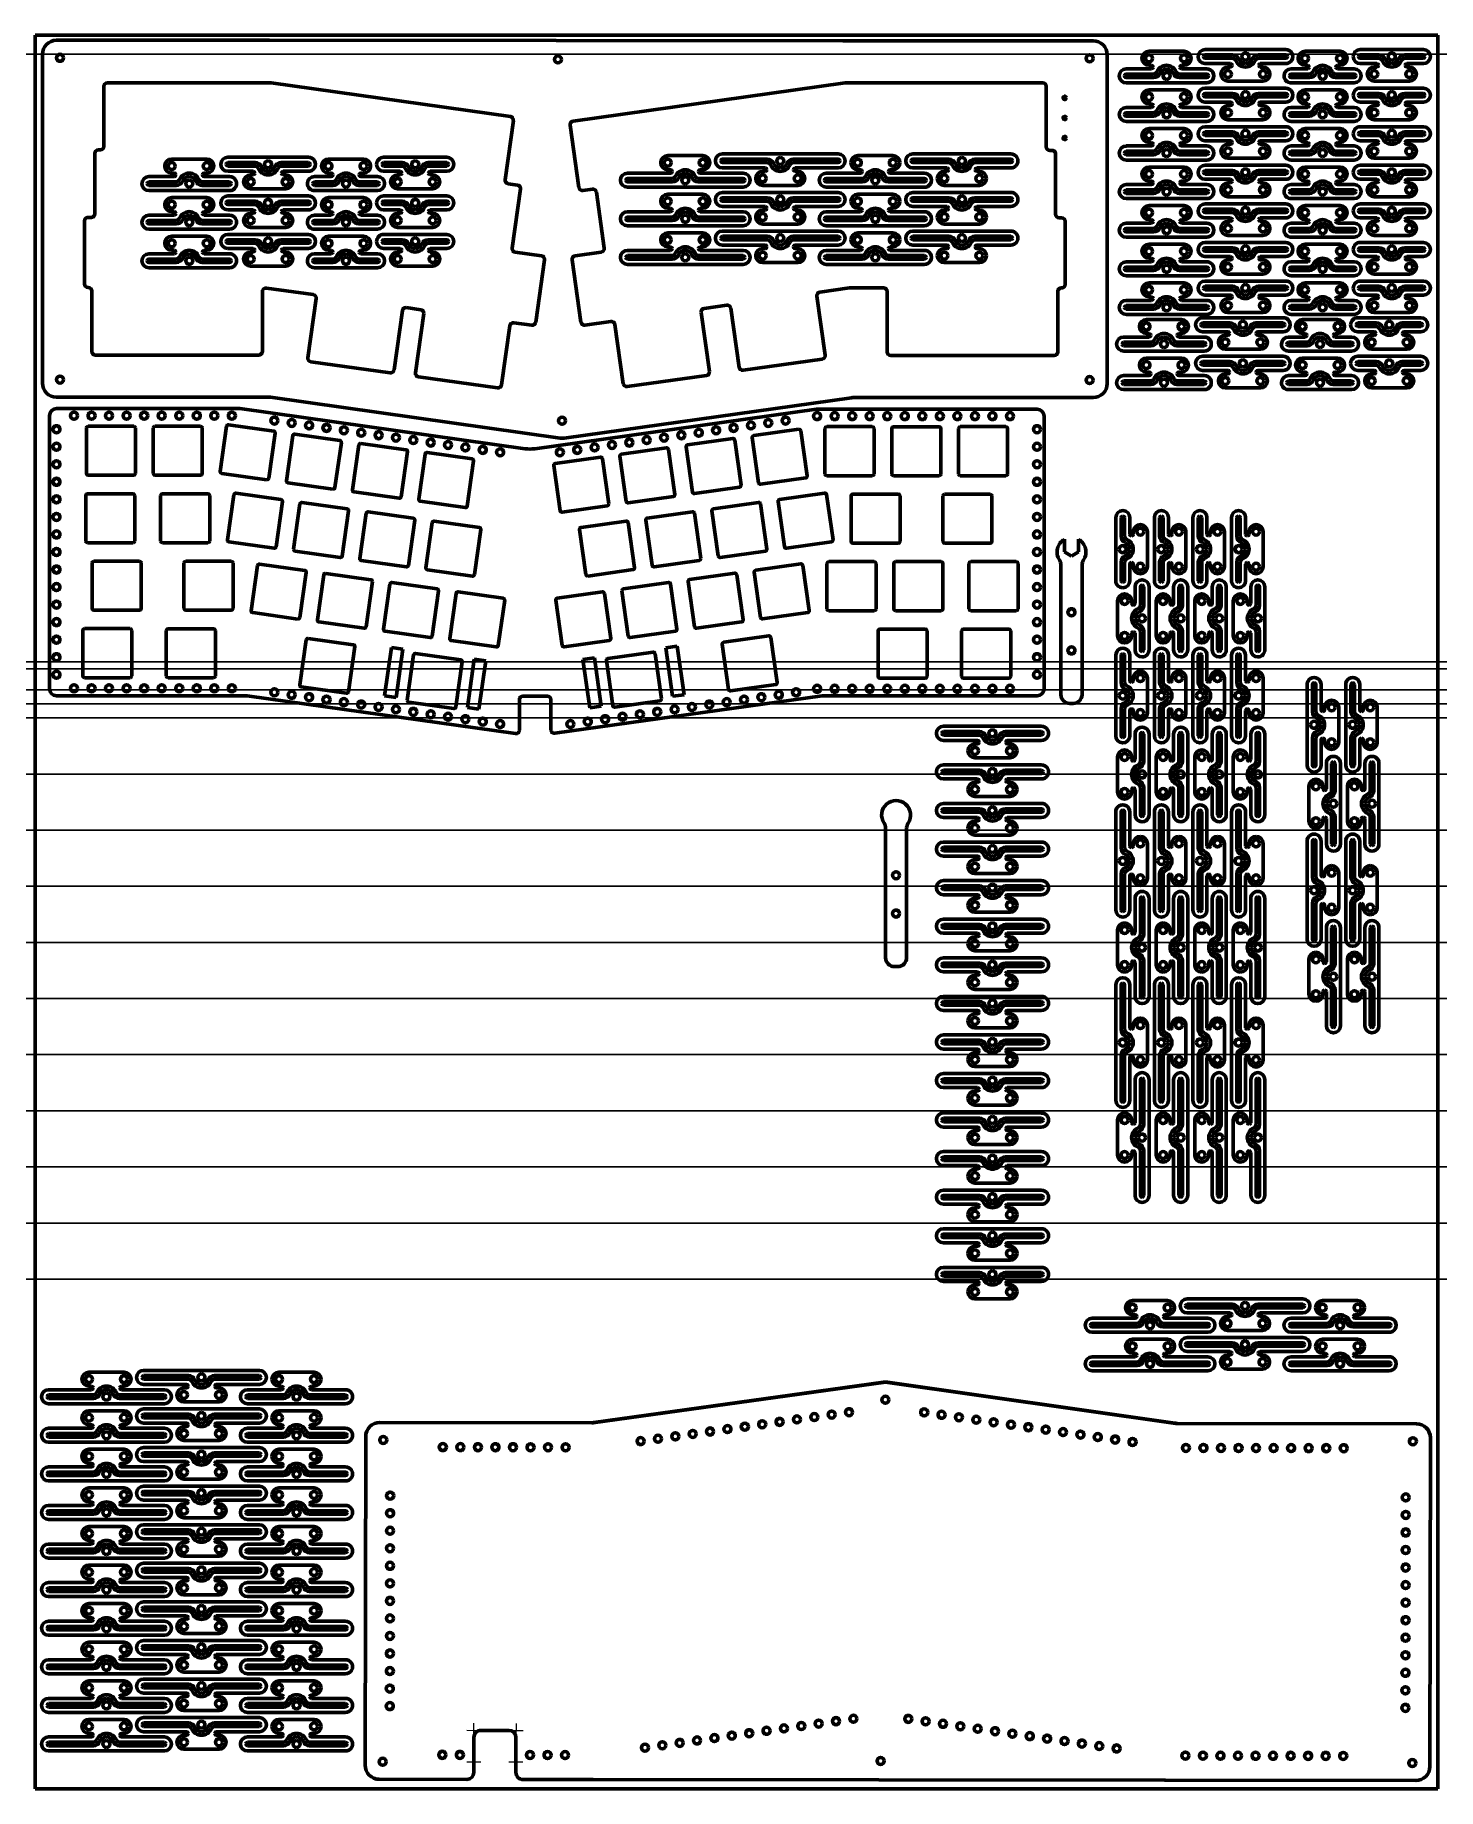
# Model space of a CAD drawing. Header units: millimetres. Extents: x -679 to -279, y -557 to -57.
import ezdxf

# ---------------------------------------------------------------- set-up
doc = ezdxf.new("R2010")
doc.units = ezdxf.units.MM
doc.linetypes.add('K5LT_BASIC', pattern=[0])
doc.linetypes.add('K5LT_THIN', pattern=[0])

# ---------------------------------------------------------------- blocks, each defined once
blk = doc.blocks.new('U0')
at = {"color": 150, "linetype": 'K5LT_BASIC', "lineweight": 60, "true_color": 0x0080ff}
for p, q in [((-278.64, -57.4), (-678.64, -57.4)), ((-678.64, -57.4), (-678.64, -557.4)), ((-278.64, -557.4), (-278.64, -57.4)), ((-678.64, -557.4), (-278.64, -557.4))]:
    blk.add_line(p, q, dxfattribs=at)
blk = doc.blocks.new('U2')
at = {"color": 150, "linetype": 'K5LT_BASIC', "lineweight": 60, "true_color": 0x0080ff}
for p, q in [((-498.24, -91.77), (-488.24, -91.77)), ((-509.74, -96.77), (-497.47, -96.77)), ((-509.74, -98.27), (-496.95, -98.27)), ((-496.95, -99.27), (-509.74, -99.27)), ((-497.47, -95.77), (-498.24, -95.77)), ((-476.74, -98.27), (-489.53, -98.27)), ((-489.53, -99.27), (-476.74, -99.27)), ((-488.24, -95.77), (-489, -95.77)), ((-476.74, -96.77), (-489, -96.77)), ((-493.24, -100.77), (-509.74, -100.77)), ((-493.24, -100.77), (-476.74, -100.77))]:
    blk.add_line(p, q, dxfattribs=at)
for centre in [(-498.24, -93.77), (-488.24, -93.77)]:
    blk.add_circle(centre, 1, dxfattribs=at)
for centre, radius, start, end in [((-498.24, -93.77), 2, 90, 270), ((-488.24, -93.77), 2, 270, 90), ((-509.74, -98.77), 2, 90, 270), ((-509.74, -98.77), 0.5, 90, 180), ((-509.74, -98.77), 0.5, 180, 270), ((-497.47, -96.27), 0.5, 0, 90), ((-497.47, -96.27), 0.5, 270, 0), ((-496.95, -97.27), 1, 270, 337.9757), ((-496.95, -97.27), 2, 270, 337.9757), ((-493.24, -98.77), 3, 22.0243, 157.9757), ((-493.24, -98.77), 2, 90, 157.9757), ((-493.24, -98.77), 1, 90, 270), ((-493.24, -98.77), 2, 22.0243, 90), ((-493.24, -98.77), 1, 270, 90), ((-489.53, -97.27), 2, 202.0243, 270), ((-489.53, -97.27), 1, 202.0243, 270), ((-489, -96.27), 0.5, 90, 180), ((-489, -96.27), 0.5, 180, 270), ((-476.74, -98.77), 2, 270, 90), ((-476.74, -98.77), 0.5, 0, 90), ((-476.74, -98.77), 0.5, 270, 0)]:
    blk.add_arc(centre, radius, start, end, dxfattribs=at)
blk = doc.blocks.new('U3')
at = {"color": 150, "linetype": 'K5LT_BASIC', "lineweight": 60, "true_color": 0x0080ff}
for p, q in [((-498.24, -102.77), (-488.24, -102.77)), ((-509.74, -107.77), (-497.47, -107.77)), ((-509.74, -109.27), (-496.95, -109.27)), ((-497.47, -106.77), (-498.24, -106.77)), ((-476.74, -109.27), (-489.53, -109.27)), ((-488.24, -106.77), (-489, -106.77)), ((-476.74, -107.77), (-489, -107.77)), ((-496.95, -110.27), (-509.74, -110.27)), ((-493.24, -111.77), (-509.74, -111.77)), ((-493.24, -111.77), (-476.74, -111.77)), ((-489.53, -110.27), (-476.74, -110.27))]:
    blk.add_line(p, q, dxfattribs=at)
for centre in [(-498.24, -104.77), (-488.24, -104.77)]:
    blk.add_circle(centre, 1, dxfattribs=at)
for centre, radius, start, end in [((-498.24, -104.77), 2, 90, 270), ((-488.24, -104.77), 2, 270, 90), ((-509.74, -109.77), 2, 90, 270), ((-509.74, -109.77), 0.5, 90, 180), ((-509.74, -109.77), 0.5, 180, 270), ((-497.47, -107.27), 0.5, 0, 90), ((-497.47, -107.27), 0.5, 270, 0), ((-496.95, -108.27), 1, 270, 337.9757), ((-496.95, -108.27), 2, 270, 337.9757), ((-493.24, -109.77), 3, 22.0243, 157.9757), ((-493.24, -109.77), 2, 90, 157.9757), ((-493.24, -109.77), 1, 90, 270), ((-493.24, -109.77), 2, 22.0243, 90), ((-493.24, -109.77), 1, 270, 90), ((-489.53, -108.27), 2, 202.0243, 270), ((-489.53, -108.27), 1, 202.0243, 270), ((-489, -107.27), 0.5, 90, 180), ((-489, -107.27), 0.5, 180, 270), ((-476.74, -109.77), 2, 270, 90), ((-476.74, -109.77), 0.5, 0, 90), ((-476.74, -109.77), 0.5, 270, 0)]:
    blk.add_arc(centre, radius, start, end, dxfattribs=at)
blk = doc.blocks.new('U4')
at = {"color": 150, "linetype": 'K5LT_BASIC', "lineweight": 60, "true_color": 0x0080ff}
for p, q in [((-498.24, -113.77), (-488.24, -113.77)), ((-509.74, -118.77), (-497.47, -118.77)), ((-497.47, -117.77), (-498.24, -117.77)), ((-488.24, -117.77), (-489, -117.77)), ((-476.74, -118.77), (-489, -118.77)), ((-509.74, -120.27), (-496.95, -120.27)), ((-496.95, -121.27), (-509.74, -121.27)), ((-493.24, -122.77), (-509.74, -122.77)), ((-493.24, -122.77), (-476.74, -122.77)), ((-476.74, -120.27), (-489.53, -120.27)), ((-489.53, -121.27), (-476.74, -121.27))]:
    blk.add_line(p, q, dxfattribs=at)
for centre in [(-498.24, -115.77), (-488.24, -115.77)]:
    blk.add_circle(centre, 1, dxfattribs=at)
for centre, radius, start, end in [((-498.24, -115.77), 2, 90, 270), ((-488.24, -115.77), 2, 270, 90), ((-509.74, -120.77), 2, 90, 270), ((-497.47, -118.27), 0.5, 0, 90), ((-497.47, -118.27), 0.5, 270, 0), ((-496.95, -119.27), 1, 270, 337.9757), ((-493.24, -120.77), 3, 22.0243, 157.9757), ((-493.24, -120.77), 2, 90, 157.9757), ((-493.24, -120.77), 1, 90, 270), ((-493.24, -120.77), 2, 22.0243, 90), ((-493.24, -120.77), 1, 270, 90), ((-489.53, -119.27), 1, 202.0243, 270), ((-489, -118.27), 0.5, 90, 180), ((-489, -118.27), 0.5, 180, 270), ((-476.74, -120.77), 2, 270, 90), ((-509.74, -120.77), 0.5, 90, 180), ((-509.74, -120.77), 0.5, 180, 270), ((-496.95, -119.27), 2, 270, 337.9757), ((-489.53, -119.27), 2, 202.0243, 270), ((-476.74, -120.77), 0.5, 0, 90), ((-476.74, -120.77), 0.5, 270, 0)]:
    blk.add_arc(centre, radius, start, end, dxfattribs=at)
blk = doc.blocks.new('U5')
at = {"color": 150, "linetype": 'K5LT_BASIC', "lineweight": 60, "true_color": 0x0080ff}
for p, q in [((-466.16, -113.27), (-482.66, -113.27)), ((-469.86, -114.77), (-482.66, -114.77)), ((-466.16, -113.27), (-449.66, -113.27)), ((-462.45, -114.77), (-449.66, -114.77)), ((-482.66, -115.77), (-469.86, -115.77)), ((-482.66, -117.27), (-470.39, -117.27)), ((-470.39, -118.27), (-471.16, -118.27)), ((-449.66, -115.77), (-462.45, -115.77)), ((-449.66, -117.27), (-461.92, -117.27)), ((-461.16, -118.27), (-461.92, -118.27)), ((-471.16, -122.27), (-461.16, -122.27))]:
    blk.add_line(p, q, dxfattribs=at)
for centre in [(-471.16, -120.27), (-461.16, -120.27)]:
    blk.add_circle(centre, 1, dxfattribs=at)
for centre, radius, start, end in [((-482.66, -115.27), 2, 90, 270), ((-482.66, -115.27), 0.5, 90, 180), ((-469.86, -116.77), 2, 22.0243, 90), ((-466.16, -115.27), 1, 90, 270), ((-466.16, -115.27), 1, 270, 90), ((-462.45, -116.77), 2, 90, 157.9757), ((-449.66, -115.27), 2, 270, 90), ((-449.66, -115.27), 0.5, 0, 90), ((-482.66, -115.27), 0.5, 180, 270), ((-471.16, -120.27), 2, 90, 270), ((-470.39, -117.77), 0.5, 0, 90), ((-470.39, -117.77), 0.5, 270, 0), ((-469.86, -116.77), 1, 22.0243, 90), ((-466.16, -115.27), 3, 202.0243, 337.9757), ((-466.16, -115.27), 2, 202.0243, 270), ((-466.16, -115.27), 2, 270, 337.9757), ((-462.45, -116.77), 1, 90, 157.9757), ((-461.92, -117.77), 0.5, 90, 180), ((-461.92, -117.77), 0.5, 180, 270), ((-461.16, -120.27), 2, 270, 90), ((-449.66, -115.27), 0.5, 270, 0)]:
    blk.add_arc(centre, radius, start, end, dxfattribs=at)
blk = doc.blocks.new('U6')
at = {"color": 150, "linetype": 'K5LT_BASIC', "lineweight": 60, "true_color": 0x0080ff}
for p, q in [((-466.16, -102.27), (-482.66, -102.27)), ((-469.86, -103.77), (-482.66, -103.77)), ((-482.66, -104.77), (-469.86, -104.77)), ((-466.16, -102.27), (-449.66, -102.27)), ((-462.45, -103.77), (-449.66, -103.77)), ((-449.66, -104.77), (-462.45, -104.77)), ((-482.66, -106.27), (-470.39, -106.27)), ((-470.39, -107.27), (-471.16, -107.27)), ((-449.66, -106.27), (-461.92, -106.27)), ((-461.16, -107.27), (-461.92, -107.27)), ((-471.16, -111.27), (-461.16, -111.27))]:
    blk.add_line(p, q, dxfattribs=at)
for centre in [(-471.16, -109.27), (-461.16, -109.27)]:
    blk.add_circle(centre, 1, dxfattribs=at)
for centre, radius, start, end in [((-482.66, -104.27), 2, 90, 270), ((-482.66, -104.27), 0.5, 90, 180), ((-482.66, -104.27), 0.5, 180, 270), ((-469.86, -105.77), 2, 22.0243, 90), ((-469.86, -105.77), 1, 22.0243, 90), ((-466.16, -104.27), 1, 90, 270), ((-466.16, -104.27), 1, 270, 90), ((-462.45, -105.77), 2, 90, 157.9757), ((-462.45, -105.77), 1, 90, 157.9757), ((-449.66, -104.27), 2, 270, 90), ((-449.66, -104.27), 0.5, 0, 90), ((-449.66, -104.27), 0.5, 270, 0), ((-471.16, -109.27), 2, 90, 270), ((-470.39, -106.77), 0.5, 0, 90), ((-470.39, -106.77), 0.5, 270, 0), ((-466.16, -104.27), 3, 202.0243, 337.9757), ((-466.16, -104.27), 2, 202.0243, 270), ((-466.16, -104.27), 2, 270, 337.9757), ((-461.92, -106.77), 0.5, 90, 180), ((-461.92, -106.77), 0.5, 180, 270), ((-461.16, -109.27), 2, 270, 90)]:
    blk.add_arc(centre, radius, start, end, dxfattribs=at)
blk = doc.blocks.new('U7')
at = {"color": 150, "linetype": 'K5LT_BASIC', "lineweight": 60, "true_color": 0x0080ff}
for p, q in [((-466.16, -91.27), (-482.66, -91.27)), ((-469.86, -92.77), (-482.66, -92.77)), ((-482.66, -93.77), (-469.86, -93.77)), ((-466.16, -91.27), (-449.66, -91.27)), ((-462.45, -92.77), (-449.66, -92.77)), ((-449.66, -93.77), (-462.45, -93.77)), ((-482.66, -95.27), (-470.39, -95.27)), ((-470.39, -96.27), (-471.16, -96.27)), ((-449.66, -95.27), (-461.92, -95.27)), ((-461.16, -96.27), (-461.92, -96.27)), ((-471.16, -100.27), (-461.16, -100.27))]:
    blk.add_line(p, q, dxfattribs=at)
for centre in [(-471.16, -98.27), (-461.16, -98.27)]:
    blk.add_circle(centre, 1, dxfattribs=at)
for centre, radius, start, end in [((-482.66, -93.27), 2, 90, 270), ((-482.66, -93.27), 0.5, 90, 180), ((-482.66, -93.27), 0.5, 180, 270), ((-469.86, -94.77), 2, 22.0243, 90), ((-469.86, -94.77), 1, 22.0243, 90), ((-466.16, -93.27), 3, 202.0243, 337.9757), ((-466.16, -93.27), 2, 202.0243, 270), ((-466.16, -93.27), 1, 90, 270), ((-466.16, -93.27), 1, 270, 90), ((-466.16, -93.27), 2, 270, 337.9757), ((-462.45, -94.77), 2, 90, 157.9757), ((-462.45, -94.77), 1, 90, 157.9757), ((-449.66, -93.27), 2, 270, 90), ((-449.66, -93.27), 0.5, 0, 90), ((-449.66, -93.27), 0.5, 270, 0), ((-471.16, -98.27), 2, 90, 270), ((-470.39, -95.77), 0.5, 0, 90), ((-470.39, -95.77), 0.5, 270, 0), ((-461.92, -95.77), 0.5, 90, 180), ((-461.92, -95.77), 0.5, 180, 270), ((-461.16, -98.27), 2, 270, 90)]:
    blk.add_arc(centre, radius, start, end, dxfattribs=at)
blk = doc.blocks.new('U8')
at = {"color": 150, "linetype": 'K5LT_BASIC', "lineweight": 60, "true_color": 0x0080ff}
for p, q in [((-444.05, -91.77), (-434.05, -91.77)), ((-453.05, -96.77), (-443.29, -96.77)), ((-453.05, -98.27), (-442.76, -98.27)), ((-442.76, -99.27), (-453.05, -99.27)), ((-443.29, -95.77), (-444.05, -95.77)), ((-425.05, -98.27), (-435.34, -98.27)), ((-435.34, -99.27), (-425.05, -99.27)), ((-434.05, -95.77), (-434.82, -95.77)), ((-425.14, -96.77), (-434.82, -96.77)), ((-439.05, -100.77), (-453.05, -100.77)), ((-439.05, -100.77), (-425.14, -100.77))]:
    blk.add_line(p, q, dxfattribs=at)
for centre in [(-444.05, -93.77), (-434.05, -93.77)]:
    blk.add_circle(centre, 1, dxfattribs=at)
for centre, radius, start, end in [((-444.05, -93.77), 2, 90, 180), ((-444.05, -93.77), 2, 180, 270), ((-434.05, -93.77), 2, 0, 90), ((-434.05, -93.77), 2, 270, 0), ((-453.05, -98.77), 2, 90, 270), ((-453.05, -98.77), 0.5, 90, 180), ((-453.05, -98.77), 0.5, 180, 270), ((-443.29, -96.27), 0.5, 0, 90), ((-443.29, -96.27), 0.5, 270, 0), ((-442.76, -97.27), 1, 270, 337.9757), ((-442.76, -97.27), 2, 270, 337.9757), ((-439.05, -98.77), 3, 22.0243, 157.9757), ((-439.05, -98.77), 2, 90, 157.9757), ((-439.05, -98.77), 1, 90, 270), ((-439.05, -98.77), 2, 22.0243, 90), ((-439.05, -98.77), 1, 270, 90), ((-435.34, -97.27), 2, 202.0243, 270), ((-435.34, -97.27), 1, 202.0243, 270), ((-434.82, -96.27), 0.5, 90, 180), ((-434.82, -96.27), 0.5, 180, 270), ((-425.05, -98.77), 2, 267.6087, 92.3913), ((-425.05, -98.77), 0.5, 0, 90), ((-425.05, -98.77), 0.5, 270, 0)]:
    blk.add_arc(centre, radius, start, end, dxfattribs=at)
blk = doc.blocks.new('U9')
at = {"color": 150, "linetype": 'K5LT_BASIC', "lineweight": 60, "true_color": 0x0080ff}
for p, q in [((-444.05, -102.77), (-434.05, -102.77)), ((-453.05, -107.77), (-443.29, -107.77)), ((-453.05, -109.27), (-442.76, -109.27)), ((-443.29, -106.77), (-444.05, -106.77)), ((-425.05, -109.27), (-435.34, -109.27)), ((-434.05, -106.77), (-434.82, -106.77)), ((-425.14, -107.77), (-434.82, -107.77)), ((-442.76, -110.27), (-453.05, -110.27)), ((-439.05, -111.77), (-453.05, -111.77)), ((-439.05, -111.77), (-425.14, -111.77)), ((-435.34, -110.27), (-425.05, -110.27))]:
    blk.add_line(p, q, dxfattribs=at)
for centre in [(-444.05, -104.77), (-434.05, -104.77)]:
    blk.add_circle(centre, 1, dxfattribs=at)
for centre, radius, start, end in [((-444.05, -104.77), 2, 90, 180), ((-444.05, -104.77), 2, 180, 270), ((-434.05, -104.77), 2, 0, 90), ((-434.05, -104.77), 2, 270, 0), ((-453.05, -109.77), 2, 90, 270), ((-453.05, -109.77), 0.5, 90, 180), ((-453.05, -109.77), 0.5, 180, 270), ((-443.29, -107.27), 0.5, 0, 90), ((-443.29, -107.27), 0.5, 270, 0), ((-442.76, -108.27), 1, 270, 337.9757), ((-442.76, -108.27), 2, 270, 337.9757), ((-439.05, -109.77), 3, 22.0243, 157.9757), ((-439.05, -109.77), 2, 90, 157.9757), ((-439.05, -109.77), 1, 90, 270), ((-439.05, -109.77), 2, 22.0243, 90), ((-439.05, -109.77), 1, 270, 90), ((-435.34, -108.27), 2, 202.0243, 270), ((-435.34, -108.27), 1, 202.0243, 270), ((-434.82, -107.27), 0.5, 90, 180), ((-434.82, -107.27), 0.5, 180, 270), ((-425.05, -109.77), 2, 267.6087, 92.3913), ((-425.05, -109.77), 0.5, 0, 90), ((-425.05, -109.77), 0.5, 270, 0)]:
    blk.add_arc(centre, radius, start, end, dxfattribs=at)
blk = doc.blocks.new('U10')
at = {"color": 150, "linetype": 'K5LT_BASIC', "lineweight": 60, "true_color": 0x0080ff}
for p, q in [((-444.05, -113.77), (-434.05, -113.77)), ((-453.05, -118.77), (-443.29, -118.77)), ((-443.29, -117.77), (-444.05, -117.77)), ((-434.05, -117.77), (-434.82, -117.77)), ((-425.14, -118.77), (-434.82, -118.77)), ((-453.05, -120.27), (-442.76, -120.27)), ((-442.76, -121.27), (-453.05, -121.27)), ((-439.05, -122.77), (-453.05, -122.77)), ((-439.05, -122.77), (-425.14, -122.77)), ((-425.05, -120.27), (-435.34, -120.27)), ((-435.34, -121.27), (-425.05, -121.27))]:
    blk.add_line(p, q, dxfattribs=at)
for centre in [(-444.05, -115.77), (-434.05, -115.77)]:
    blk.add_circle(centre, 1, dxfattribs=at)
for centre, radius, start, end in [((-444.05, -115.77), 2, 90, 180), ((-434.05, -115.77), 2, 0, 90), ((-453.05, -120.77), 2, 90, 270), ((-444.05, -115.77), 2, 180, 270), ((-443.29, -118.27), 0.5, 0, 90), ((-443.29, -118.27), 0.5, 270, 0), ((-442.76, -119.27), 1, 270, 337.9757), ((-439.05, -120.77), 3, 22.0243, 157.9757), ((-439.05, -120.77), 2, 90, 157.9757), ((-439.05, -120.77), 1, 90, 270), ((-439.05, -120.77), 2, 22.0243, 90), ((-439.05, -120.77), 1, 270, 90), ((-435.34, -119.27), 1, 202.0243, 270), ((-434.82, -118.27), 0.5, 90, 180), ((-434.82, -118.27), 0.5, 180, 270), ((-434.05, -115.77), 2, 270, 0), ((-425.05, -120.77), 2, 267.6087, 92.3913), ((-453.05, -120.77), 0.5, 90, 180), ((-453.05, -120.77), 0.5, 180, 270), ((-442.76, -119.27), 2, 270, 337.9757), ((-435.34, -119.27), 2, 202.0243, 270), ((-425.05, -120.77), 0.5, 0, 90), ((-425.05, -120.77), 0.5, 270, 0)]:
    blk.add_arc(centre, radius, start, end, dxfattribs=at)
blk = doc.blocks.new('U11')
at = {"color": 150, "linetype": 'K5LT_BASIC', "lineweight": 60, "true_color": 0x0080ff}
for p, q in [((-414.38, -113.27), (-428.38, -113.27)), ((-418.08, -114.77), (-428.38, -114.77)), ((-414.38, -113.27), (-400.46, -113.27)), ((-410.67, -114.77), (-400.38, -114.77)), ((-428.38, -115.77), (-418.08, -115.77)), ((-428.38, -117.27), (-418.61, -117.27)), ((-418.61, -118.27), (-419.38, -118.27)), ((-400.38, -115.77), (-410.67, -115.77)), ((-400.46, -117.27), (-410.14, -117.27)), ((-409.38, -118.27), (-410.14, -118.27)), ((-419.38, -122.27), (-409.38, -122.27))]:
    blk.add_line(p, q, dxfattribs=at)
for centre in [(-419.38, -120.27), (-409.38, -120.27)]:
    blk.add_circle(centre, 1, dxfattribs=at)
for centre, radius, start, end in [((-428.38, -115.27), 2, 90, 270), ((-428.38, -115.27), 0.5, 90, 180), ((-418.08, -116.77), 2, 22.0243, 90), ((-414.38, -115.27), 1, 90, 270), ((-414.38, -115.27), 1, 270, 90), ((-410.67, -116.77), 2, 90, 157.9757), ((-400.38, -115.27), 2, 267.6087, 92.3913), ((-400.38, -115.27), 0.5, 0, 90), ((-428.38, -115.27), 0.5, 180, 270), ((-419.38, -120.27), 2, 90, 180), ((-418.61, -117.77), 0.5, 0, 90), ((-418.61, -117.77), 0.5, 270, 0), ((-418.08, -116.77), 1, 22.0243, 90), ((-414.38, -115.27), 3, 202.0243, 337.9757), ((-414.38, -115.27), 2, 202.0243, 270), ((-414.38, -115.27), 2, 270, 337.9757), ((-410.67, -116.77), 1, 90, 157.9757), ((-410.14, -117.77), 0.5, 90, 180), ((-410.14, -117.77), 0.5, 180, 270), ((-409.38, -120.27), 2, 0, 90), ((-400.38, -115.27), 0.5, 270, 0), ((-419.38, -120.27), 2, 180, 270), ((-409.38, -120.27), 2, 270, 0)]:
    blk.add_arc(centre, radius, start, end, dxfattribs=at)
blk = doc.blocks.new('U12')
at = {"color": 150, "linetype": 'K5LT_BASIC', "lineweight": 60, "true_color": 0x0080ff}
for p, q in [((-414.38, -102.27), (-428.38, -102.27)), ((-418.08, -103.77), (-428.38, -103.77)), ((-428.38, -104.77), (-418.08, -104.77)), ((-414.38, -102.27), (-400.46, -102.27)), ((-410.67, -103.77), (-400.38, -103.77)), ((-400.38, -104.77), (-410.67, -104.77)), ((-428.38, -106.27), (-418.61, -106.27)), ((-418.61, -107.27), (-419.38, -107.27)), ((-400.46, -106.27), (-410.14, -106.27)), ((-409.38, -107.27), (-410.14, -107.27)), ((-419.38, -111.27), (-409.38, -111.27))]:
    blk.add_line(p, q, dxfattribs=at)
for centre in [(-419.38, -109.27), (-409.38, -109.27)]:
    blk.add_circle(centre, 1, dxfattribs=at)
for centre, radius, start, end in [((-428.38, -104.27), 2, 90, 270), ((-428.38, -104.27), 0.5, 90, 180), ((-428.38, -104.27), 0.5, 180, 270), ((-418.08, -105.77), 2, 22.0243, 90), ((-418.08, -105.77), 1, 22.0243, 90), ((-414.38, -104.27), 1, 90, 270), ((-414.38, -104.27), 1, 270, 90), ((-410.67, -105.77), 2, 90, 157.9757), ((-410.67, -105.77), 1, 90, 157.9757), ((-400.38, -104.27), 2, 267.6087, 92.3913), ((-400.38, -104.27), 0.5, 0, 90), ((-400.38, -104.27), 0.5, 270, 0), ((-419.38, -109.27), 2, 90, 180), ((-419.38, -109.27), 2, 180, 270), ((-418.61, -106.77), 0.5, 0, 90), ((-418.61, -106.77), 0.5, 270, 0), ((-414.38, -104.27), 3, 202.0243, 337.9757), ((-414.38, -104.27), 2, 202.0243, 270), ((-414.38, -104.27), 2, 270, 337.9757), ((-410.14, -106.77), 0.5, 90, 180), ((-410.14, -106.77), 0.5, 180, 270), ((-409.38, -109.27), 2, 0, 90), ((-409.38, -109.27), 2, 270, 0)]:
    blk.add_arc(centre, radius, start, end, dxfattribs=at)
blk = doc.blocks.new('U13')
at = {"color": 150, "linetype": 'K5LT_BASIC', "lineweight": 60, "true_color": 0x0080ff}
for p, q in [((-414.38, -91.27), (-428.38, -91.27)), ((-418.08, -92.77), (-428.38, -92.77)), ((-428.38, -93.77), (-418.08, -93.77)), ((-414.38, -91.27), (-400.46, -91.27)), ((-410.67, -92.77), (-400.38, -92.77)), ((-400.38, -93.77), (-410.67, -93.77)), ((-428.38, -95.27), (-418.61, -95.27)), ((-418.61, -96.27), (-419.38, -96.27)), ((-400.46, -95.27), (-410.14, -95.27)), ((-409.38, -96.27), (-410.14, -96.27)), ((-419.38, -100.27), (-409.38, -100.27))]:
    blk.add_line(p, q, dxfattribs=at)
for centre in [(-419.38, -98.27), (-409.38, -98.27)]:
    blk.add_circle(centre, 1, dxfattribs=at)
for centre, radius, start, end in [((-428.38, -93.27), 2, 90, 270), ((-428.38, -93.27), 0.5, 90, 180), ((-428.38, -93.27), 0.5, 180, 270), ((-418.08, -94.77), 2, 22.0243, 90), ((-418.08, -94.77), 1, 22.0243, 90), ((-414.38, -93.27), 3, 202.0243, 337.9757), ((-414.38, -93.27), 2, 202.0243, 270), ((-414.38, -93.27), 1, 90, 270), ((-414.38, -93.27), 1, 270, 90), ((-414.38, -93.27), 2, 270, 337.9757), ((-410.67, -94.77), 2, 90, 157.9757), ((-410.67, -94.77), 1, 90, 157.9757), ((-400.38, -93.27), 2, 267.6087, 92.3913), ((-400.38, -93.27), 0.5, 0, 90), ((-400.38, -93.27), 0.5, 270, 0), ((-419.38, -98.27), 2, 90, 180), ((-419.38, -98.27), 2, 180, 270), ((-418.61, -95.77), 0.5, 0, 90), ((-418.61, -95.77), 0.5, 270, 0), ((-410.14, -95.77), 0.5, 90, 180), ((-410.14, -95.77), 0.5, 180, 270), ((-409.38, -98.27), 2, 0, 90), ((-409.38, -98.27), 2, 270, 0)]:
    blk.add_arc(centre, radius, start, end, dxfattribs=at)
blk = doc.blocks.new('U14')
at = {"color": 150, "linetype": 'K5LT_BASIC', "lineweight": 60, "true_color": 0x0080ff}
for p, q in [((-639.68, -92.74), (-629.68, -92.74)), ((-646.22, -97.74), (-638.91, -97.74)), ((-646.18, -99.24), (-638.38, -99.24)), ((-638.91, -96.74), (-639.68, -96.74)), ((-623.18, -99.24), (-630.97, -99.24)), ((-629.68, -96.74), (-630.44, -96.74)), ((-623.2, -97.74), (-630.44, -97.74)), ((-638.38, -100.24), (-646.18, -100.24)), ((-634.68, -101.74), (-646.13, -101.74)), ((-634.68, -101.74), (-623.2, -101.74)), ((-630.97, -100.24), (-623.18, -100.24))]:
    blk.add_line(p, q, dxfattribs=at)
for centre in [(-639.68, -94.74), (-629.68, -94.74)]:
    blk.add_circle(centre, 1, dxfattribs=at)
for centre, radius, start, end in [((-639.68, -94.74), 2, 90, 270), ((-629.68, -94.74), 2, 270, 90), ((-646.18, -99.74), 2, 91.2414, 271.2414), ((-646.18, -99.74), 0.5, 90, 180), ((-646.18, -99.74), 0.5, 180, 270), ((-638.91, -97.24), 0.5, 0, 90), ((-638.91, -97.24), 0.5, 270, 0), ((-638.38, -98.24), 1, 270, 337.9757), ((-638.38, -98.24), 2, 270, 337.9757), ((-634.68, -99.74), 3, 22.0243, 157.9757), ((-634.68, -99.74), 2, 90, 157.9757), ((-634.68, -99.74), 1, 90, 270), ((-634.68, -99.74), 2, 22.0243, 90), ((-634.68, -99.74), 1, 270, 90), ((-630.97, -98.24), 2, 202.0243, 270), ((-630.97, -98.24), 1, 202.0243, 270), ((-630.44, -97.24), 0.5, 90, 180), ((-630.44, -97.24), 0.5, 180, 270), ((-623.18, -99.74), 2, 269.3622, 90.6378), ((-623.18, -99.74), 0.5, 0, 90), ((-623.18, -99.74), 0.5, 270, 0)]:
    blk.add_arc(centre, radius, start, end, dxfattribs=at)
blk = doc.blocks.new('U15')
at = {"color": 150, "linetype": 'K5LT_BASIC', "lineweight": 60, "true_color": 0x0080ff}
for p, q in [((-639.68, -103.74), (-629.68, -103.74)), ((-646.22, -108.74), (-638.91, -108.74)), ((-638.91, -107.74), (-639.68, -107.74)), ((-629.68, -107.74), (-630.44, -107.74)), ((-623.2, -108.74), (-630.44, -108.74)), ((-646.18, -110.24), (-638.38, -110.24)), ((-638.38, -111.24), (-646.18, -111.24)), ((-634.68, -112.74), (-646.13, -112.74)), ((-634.68, -112.74), (-623.2, -112.74)), ((-623.18, -110.24), (-630.97, -110.24)), ((-630.97, -111.24), (-623.18, -111.24))]:
    blk.add_line(p, q, dxfattribs=at)
for centre in [(-639.68, -105.74), (-629.68, -105.74)]:
    blk.add_circle(centre, 1, dxfattribs=at)
for centre, radius, start, end in [((-639.68, -105.74), 2, 90, 270), ((-629.68, -105.74), 2, 270, 90), ((-646.18, -110.74), 2, 91.2414, 271.2414), ((-638.91, -108.24), 0.5, 0, 90), ((-638.91, -108.24), 0.5, 270, 0), ((-638.38, -109.24), 1, 270, 337.9757), ((-638.38, -109.24), 2, 270, 337.9757), ((-634.68, -110.74), 3, 22.0243, 157.9757), ((-634.68, -110.74), 2, 90, 157.9757), ((-634.68, -110.74), 1, 90, 270), ((-634.68, -110.74), 2, 22.0243, 90), ((-634.68, -110.74), 1, 270, 90), ((-630.97, -109.24), 2, 202.0243, 270), ((-630.97, -109.24), 1, 202.0243, 270), ((-630.44, -108.24), 0.5, 90, 180), ((-630.44, -108.24), 0.5, 180, 270), ((-623.18, -110.74), 2, 269.3622, 90.6378), ((-646.18, -110.74), 0.5, 90, 180), ((-646.18, -110.74), 0.5, 180, 270), ((-623.18, -110.74), 0.5, 0, 90), ((-623.18, -110.74), 0.5, 270, 0)]:
    blk.add_arc(centre, radius, start, end, dxfattribs=at)
blk = doc.blocks.new('U16')
at = {"color": 150, "linetype": 'K5LT_BASIC', "lineweight": 60, "true_color": 0x0080ff}
for p, q in [((-639.68, -114.74), (-629.68, -114.74)), ((-646.22, -119.74), (-638.91, -119.74)), ((-638.91, -118.74), (-639.68, -118.74)), ((-629.68, -118.74), (-630.44, -118.74)), ((-623.2, -119.74), (-630.44, -119.74)), ((-646.18, -121.24), (-638.38, -121.24)), ((-638.38, -122.24), (-646.18, -122.24)), ((-634.68, -123.74), (-646.13, -123.74)), ((-634.68, -123.74), (-623.2, -123.74)), ((-623.18, -121.24), (-630.97, -121.24)), ((-630.97, -122.24), (-623.18, -122.24))]:
    blk.add_line(p, q, dxfattribs=at)
for centre in [(-639.68, -116.74), (-629.68, -116.74)]:
    blk.add_circle(centre, 1, dxfattribs=at)
for centre, radius, start, end in [((-639.68, -116.74), 2, 90, 270), ((-629.68, -116.74), 2, 270, 90), ((-646.18, -121.74), 2, 91.2414, 271.2414), ((-638.91, -119.24), 0.5, 0, 90), ((-638.91, -119.24), 0.5, 270, 0), ((-634.68, -121.74), 3, 22.0243, 157.9757), ((-634.68, -121.74), 2, 90, 157.9757), ((-634.68, -121.74), 2, 22.0243, 90), ((-630.44, -119.24), 0.5, 90, 180), ((-630.44, -119.24), 0.5, 180, 270), ((-623.18, -121.74), 2, 269.3622, 90.6378), ((-646.18, -121.74), 0.5, 90, 180), ((-646.18, -121.74), 0.5, 180, 270), ((-638.38, -120.24), 1, 270, 337.9757), ((-638.38, -120.24), 2, 270, 337.9757), ((-634.68, -121.74), 1, 90, 270), ((-634.68, -121.74), 1, 270, 90), ((-630.97, -120.24), 2, 202.0243, 270), ((-630.97, -120.24), 1, 202.0243, 270), ((-623.18, -121.74), 0.5, 0, 90), ((-623.18, -121.74), 0.5, 270, 0)]:
    blk.add_arc(centre, radius, start, end, dxfattribs=at)
blk = doc.blocks.new('U17')
at = {"color": 150, "linetype": 'K5LT_BASIC', "lineweight": 60, "true_color": 0x0080ff}
for p, q in [((-612.18, -114.24), (-623.63, -114.24)), ((-612.18, -114.24), (-600.7, -114.24)), ((-623.72, -118.24), (-616.41, -118.24)), ((-615.88, -115.74), (-623.68, -115.74)), ((-623.68, -116.74), (-615.88, -116.74)), ((-616.41, -119.24), (-617.18, -119.24)), ((-608.47, -115.74), (-600.68, -115.74)), ((-600.68, -116.74), (-608.47, -116.74)), ((-600.7, -118.24), (-607.94, -118.24)), ((-607.18, -119.24), (-607.94, -119.24)), ((-617.18, -123.24), (-607.18, -123.24))]:
    blk.add_line(p, q, dxfattribs=at)
for centre in [(-617.18, -121.24), (-607.18, -121.24)]:
    blk.add_circle(centre, 1, dxfattribs=at)
for centre, radius, start, end in [((-623.68, -116.24), 2, 88.7586, 268.7586), ((-600.68, -116.24), 2, 269.3622, 90.6378), ((-623.68, -116.24), 0.5, 90, 180), ((-623.68, -116.24), 0.5, 180, 270), ((-617.18, -121.24), 2, 90, 270), ((-616.41, -118.74), 0.5, 0, 90), ((-616.41, -118.74), 0.5, 270, 0), ((-615.88, -117.74), 2, 22.0243, 90), ((-615.88, -117.74), 1, 22.0243, 90), ((-612.18, -116.24), 3, 202.0243, 337.9757), ((-612.18, -116.24), 2, 202.0243, 270), ((-612.18, -116.24), 1, 90, 270), ((-612.18, -116.24), 1, 270, 90), ((-612.18, -116.24), 2, 270, 337.9757), ((-608.47, -117.74), 2, 90, 157.9757), ((-608.47, -117.74), 1, 90, 157.9757), ((-607.94, -118.74), 0.5, 90, 180), ((-607.94, -118.74), 0.5, 180, 270), ((-607.18, -121.24), 2, 270, 90), ((-600.68, -116.24), 0.5, 0, 90), ((-600.68, -116.24), 0.5, 270, 0)]:
    blk.add_arc(centre, radius, start, end, dxfattribs=at)
blk = doc.blocks.new('U18')
at = {"color": 150, "linetype": 'K5LT_BASIC', "lineweight": 60, "true_color": 0x0080ff}
for p, q in [((-615.88, -104.74), (-623.68, -104.74)), ((-612.18, -103.24), (-623.63, -103.24)), ((-612.18, -103.24), (-600.7, -103.24)), ((-608.47, -104.74), (-600.68, -104.74)), ((-623.72, -107.24), (-616.41, -107.24)), ((-623.68, -105.74), (-615.88, -105.74)), ((-616.41, -108.24), (-617.18, -108.24)), ((-600.68, -105.74), (-608.47, -105.74)), ((-600.7, -107.24), (-607.94, -107.24)), ((-607.18, -108.24), (-607.94, -108.24)), ((-617.18, -112.24), (-607.18, -112.24))]:
    blk.add_line(p, q, dxfattribs=at)
for centre in [(-617.18, -110.24), (-607.18, -110.24)]:
    blk.add_circle(centre, 1, dxfattribs=at)
for centre, radius, start, end in [((-623.68, -105.24), 2, 88.7586, 268.7586), ((-623.68, -105.24), 0.5, 90, 180), ((-615.88, -106.74), 2, 22.0243, 90), ((-612.18, -105.24), 1, 90, 270), ((-612.18, -105.24), 1, 270, 90), ((-608.47, -106.74), 2, 90, 157.9757), ((-600.68, -105.24), 2, 269.3622, 90.6378), ((-600.68, -105.24), 0.5, 0, 90), ((-623.68, -105.24), 0.5, 180, 270), ((-617.18, -110.24), 2, 90, 270), ((-616.41, -107.74), 0.5, 0, 90), ((-616.41, -107.74), 0.5, 270, 0), ((-615.88, -106.74), 1, 22.0243, 90), ((-612.18, -105.24), 3, 202.0243, 337.9757), ((-612.18, -105.24), 2, 202.0243, 270), ((-612.18, -105.24), 2, 270, 337.9757), ((-608.47, -106.74), 1, 90, 157.9757), ((-607.94, -107.74), 0.5, 90, 180), ((-607.94, -107.74), 0.5, 180, 270), ((-607.18, -110.24), 2, 270, 90), ((-600.68, -105.24), 0.5, 270, 0)]:
    blk.add_arc(centre, radius, start, end, dxfattribs=at)
blk = doc.blocks.new('U19')
at = {"color": 150, "linetype": 'K5LT_BASIC', "lineweight": 60, "true_color": 0x0080ff}
for p, q in [((-615.88, -93.74), (-623.68, -93.74)), ((-623.68, -94.74), (-615.88, -94.74)), ((-612.18, -92.24), (-623.63, -92.24)), ((-612.18, -92.24), (-600.7, -92.24)), ((-608.47, -93.74), (-600.68, -93.74)), ((-600.68, -94.74), (-608.47, -94.74)), ((-623.72, -96.24), (-616.41, -96.24)), ((-616.41, -97.24), (-617.18, -97.24)), ((-600.7, -96.24), (-607.94, -96.24)), ((-607.18, -97.24), (-607.94, -97.24)), ((-617.18, -101.24), (-607.18, -101.24))]:
    blk.add_line(p, q, dxfattribs=at)
for centre in [(-617.18, -99.24), (-607.18, -99.24)]:
    blk.add_circle(centre, 1, dxfattribs=at)
for centre, radius, start, end in [((-623.68, -94.24), 2, 88.7586, 268.7586), ((-623.68, -94.24), 0.5, 90, 180), ((-623.68, -94.24), 0.5, 180, 270), ((-615.88, -95.74), 2, 22.0243, 90), ((-615.88, -95.74), 1, 22.0243, 90), ((-612.18, -94.24), 2, 202.0243, 270), ((-612.18, -94.24), 1, 90, 270), ((-612.18, -94.24), 1, 270, 90), ((-612.18, -94.24), 2, 270, 337.9757), ((-608.47, -95.74), 2, 90, 157.9757), ((-608.47, -95.74), 1, 90, 157.9757), ((-600.68, -94.24), 2, 269.3622, 90.6378), ((-600.68, -94.24), 0.5, 0, 90), ((-600.68, -94.24), 0.5, 270, 0), ((-617.18, -99.24), 2, 90, 270), ((-616.41, -96.74), 0.5, 0, 90), ((-616.41, -96.74), 0.5, 270, 0), ((-612.18, -94.24), 3, 202.0243, 337.9757), ((-607.94, -96.74), 0.5, 90, 180), ((-607.94, -96.74), 0.5, 180, 270), ((-607.18, -99.24), 2, 270, 90)]:
    blk.add_arc(centre, radius, start, end, dxfattribs=at)
blk = doc.blocks.new('U20')
at = {"color": 150, "linetype": 'K5LT_BASIC', "lineweight": 60, "true_color": 0x0080ff}
for p, q in [((-570.25, -114.24), (-579.25, -114.24)), ((-570.25, -114.24), (-561.25, -114.24)), ((-573.96, -115.74), (-579.25, -115.74)), ((-579.25, -116.74), (-573.96, -116.74)), ((-579.25, -118.24), (-574.49, -118.24)), ((-575.25, -119.24), (-574.49, -119.24)), ((-566.54, -115.74), (-561.25, -115.74)), ((-561.25, -116.74), (-566.54, -116.74)), ((-561.25, -118.24), (-566.02, -118.24)), ((-566.02, -119.24), (-565.25, -119.24)), ((-565.25, -123.24), (-575.25, -123.24))]:
    blk.add_line(p, q, dxfattribs=at)
for centre in [(-575.25, -121.24), (-565.25, -121.24)]:
    blk.add_circle(centre, 1, dxfattribs=at)
for centre, radius, start, end in [((-579.25, -116.24), 2, 89.9612, 180.0388), ((-561.25, -116.24), 2, 270, 90), ((-579.25, -116.24), 2, 180.0388, 269.9612), ((-579.25, -116.24), 0.5, 90, 180), ((-579.25, -116.24), 0.5, 180, 270), ((-575.25, -121.24), 2, 90, 270), ((-574.49, -118.74), 0.5, 0, 90), ((-574.49, -118.74), 0.5, 270, 0), ((-573.96, -117.74), 2, 22.0243, 90), ((-573.96, -117.74), 1, 22.0243, 90), ((-570.25, -116.24), 3, 202.0243, 337.9757), ((-570.25, -116.24), 2, 202.0243, 270), ((-570.25, -116.24), 1, 90, 270), ((-570.25, -116.24), 1, 270, 90), ((-570.25, -116.24), 2, 270, 337.9757), ((-566.54, -117.74), 2, 90, 157.9757), ((-566.54, -117.74), 1, 90, 157.9757), ((-566.02, -118.74), 0.5, 90, 180), ((-566.02, -118.74), 0.5, 180, 270), ((-565.25, -121.24), 2, 270, 90), ((-561.25, -116.24), 0.5, 0, 90), ((-561.25, -116.24), 0.5, 270, 0)]:
    blk.add_arc(centre, radius, start, end, dxfattribs=at)
blk = doc.blocks.new('U21')
at = {"color": 150, "linetype": 'K5LT_BASIC', "lineweight": 60, "true_color": 0x0080ff}
for p, q in [((-570.25, -103.24), (-579.25, -103.24)), ((-573.96, -104.74), (-579.25, -104.74)), ((-570.25, -103.24), (-561.25, -103.24)), ((-566.54, -104.74), (-561.25, -104.74)), ((-579.25, -105.74), (-573.96, -105.74)), ((-579.25, -107.24), (-574.49, -107.24)), ((-575.25, -108.24), (-574.49, -108.24)), ((-561.25, -105.74), (-566.54, -105.74)), ((-561.25, -107.24), (-566.02, -107.24)), ((-566.02, -108.24), (-565.25, -108.24)), ((-565.25, -112.24), (-575.25, -112.24))]:
    blk.add_line(p, q, dxfattribs=at)
for centre in [(-575.25, -110.24), (-565.25, -110.24)]:
    blk.add_circle(centre, 1, dxfattribs=at)
for centre, radius, start, end in [((-579.25, -105.24), 2, 89.9612, 180.0388), ((-579.25, -105.24), 0.5, 90, 180), ((-573.96, -106.74), 2, 22.0243, 90), ((-570.25, -105.24), 1, 90, 270), ((-570.25, -105.24), 1, 270, 90), ((-566.54, -106.74), 2, 90, 157.9757), ((-561.25, -105.24), 2, 270, 90), ((-561.25, -105.24), 0.5, 0, 90), ((-579.25, -105.24), 2, 180.0388, 269.9612), ((-579.25, -105.24), 0.5, 180, 270), ((-575.25, -110.24), 2, 90, 270), ((-574.49, -107.74), 0.5, 0, 90), ((-574.49, -107.74), 0.5, 270, 0), ((-573.96, -106.74), 1, 22.0243, 90), ((-570.25, -105.24), 3, 202.0243, 337.9757), ((-570.25, -105.24), 2, 202.0243, 270), ((-570.25, -105.24), 2, 270, 337.9757), ((-566.54, -106.74), 1, 90, 157.9757), ((-566.02, -107.74), 0.5, 90, 180), ((-566.02, -107.74), 0.5, 180, 270), ((-565.25, -110.24), 2, 270, 90), ((-561.25, -105.24), 0.5, 270, 0)]:
    blk.add_arc(centre, radius, start, end, dxfattribs=at)
blk = doc.blocks.new('U22')
at = {"color": 150, "linetype": 'K5LT_BASIC', "lineweight": 60, "true_color": 0x0080ff}
for p, q in [((-570.25, -92.24), (-579.25, -92.24)), ((-573.96, -93.74), (-579.25, -93.74)), ((-579.25, -94.74), (-573.96, -94.74)), ((-570.25, -92.24), (-561.25, -92.24)), ((-566.54, -93.74), (-561.25, -93.74)), ((-561.25, -94.74), (-566.54, -94.74)), ((-579.25, -96.24), (-574.49, -96.24)), ((-575.25, -97.24), (-574.49, -97.24)), ((-561.25, -96.24), (-566.02, -96.24)), ((-566.02, -97.24), (-565.25, -97.24)), ((-565.25, -101.24), (-575.25, -101.24))]:
    blk.add_line(p, q, dxfattribs=at)
for centre in [(-575.25, -99.24), (-565.25, -99.24)]:
    blk.add_circle(centre, 1, dxfattribs=at)
for centre, radius, start, end in [((-579.25, -94.24), 2, 89.9612, 180.0388), ((-579.25, -94.24), 2, 180.0388, 269.9612), ((-579.25, -94.24), 0.5, 90, 180), ((-579.25, -94.24), 0.5, 180, 270), ((-573.96, -95.74), 2, 22.0243, 90), ((-573.96, -95.74), 1, 22.0243, 90), ((-570.25, -94.24), 2, 202.0243, 270), ((-570.25, -94.24), 1, 90, 270), ((-570.25, -94.24), 1, 270, 90), ((-570.25, -94.24), 2, 270, 337.9757), ((-566.54, -95.74), 2, 90, 157.9757), ((-566.54, -95.74), 1, 90, 157.9757), ((-561.25, -94.24), 2, 270, 90), ((-561.25, -94.24), 0.5, 0, 90), ((-561.25, -94.24), 0.5, 270, 0), ((-575.25, -99.24), 2, 90, 270), ((-574.49, -96.74), 0.5, 0, 90), ((-574.49, -96.74), 0.5, 270, 0), ((-570.25, -94.24), 3, 202.0243, 337.9757), ((-566.02, -96.74), 0.5, 90, 180), ((-566.02, -96.74), 0.5, 180, 270), ((-565.25, -99.24), 2, 270, 90)]:
    blk.add_arc(centre, radius, start, end, dxfattribs=at)
blk = doc.blocks.new('U23')
at = {"color": 150, "linetype": 'K5LT_BASIC', "lineweight": 60, "true_color": 0x0080ff}
for p, q in [((-584.98, -92.74), (-594.98, -92.74)), ((-598.99, -97.74), (-594.22, -97.74)), ((-598.98, -99.24), (-593.69, -99.24)), ((-594.98, -96.74), (-594.22, -96.74)), ((-580.98, -99.24), (-586.28, -99.24)), ((-585.75, -96.74), (-584.98, -96.74)), ((-580.98, -97.74), (-585.75, -97.74)), ((-593.69, -100.24), (-598.98, -100.24)), ((-589.98, -101.74), (-598.98, -101.74)), ((-589.98, -101.74), (-580.98, -101.74)), ((-586.28, -100.24), (-580.98, -100.24))]:
    blk.add_line(p, q, dxfattribs=at)
for centre in [(-594.98, -94.74), (-584.98, -94.74)]:
    blk.add_circle(centre, 1, dxfattribs=at)
for centre, radius, start, end in [((-594.98, -94.74), 2, 90, 270), ((-584.98, -94.74), 2, 270, 90), ((-598.98, -99.74), 2, 90.0388, 179.9612), ((-598.98, -99.74), 2, 179.9612, 270.0388), ((-598.98, -99.74), 0.5, 90, 180), ((-598.98, -99.74), 0.5, 180, 270), ((-594.22, -97.24), 0.5, 0, 90), ((-594.22, -97.24), 0.5, 270, 0), ((-593.69, -98.24), 1, 270, 337.9757), ((-593.69, -98.24), 2, 270, 337.9757), ((-589.98, -99.74), 3, 22.0243, 157.9757), ((-589.98, -99.74), 2, 90, 157.9757), ((-589.98, -99.74), 1, 90, 270), ((-589.98, -99.74), 2, 22.0243, 90), ((-589.98, -99.74), 1, 270, 90), ((-586.28, -98.24), 2, 202.0243, 270), ((-586.28, -98.24), 1, 202.0243, 270), ((-585.75, -97.24), 0.5, 90, 180), ((-585.75, -97.24), 0.5, 180, 270), ((-580.98, -99.74), 2, 270, 90), ((-580.98, -99.74), 0.5, 0, 90), ((-580.98, -99.74), 0.5, 270, 0)]:
    blk.add_arc(centre, radius, start, end, dxfattribs=at)
blk = doc.blocks.new('U24')
at = {"color": 150, "linetype": 'K5LT_BASIC', "lineweight": 60, "true_color": 0x0080ff}
for p, q in [((-584.98, -103.74), (-594.98, -103.74)), ((-598.99, -108.74), (-594.22, -108.74)), ((-594.98, -107.74), (-594.22, -107.74)), ((-585.75, -107.74), (-584.98, -107.74)), ((-580.98, -108.74), (-585.75, -108.74)), ((-598.98, -110.24), (-593.69, -110.24)), ((-593.69, -111.24), (-598.98, -111.24)), ((-589.98, -112.74), (-598.98, -112.74)), ((-589.98, -112.74), (-580.98, -112.74)), ((-580.98, -110.24), (-586.28, -110.24)), ((-586.28, -111.24), (-580.98, -111.24))]:
    blk.add_line(p, q, dxfattribs=at)
for centre in [(-594.98, -105.74), (-584.98, -105.74)]:
    blk.add_circle(centre, 1, dxfattribs=at)
for centre, radius, start, end in [((-594.98, -105.74), 2, 90, 270), ((-584.98, -105.74), 2, 270, 90), ((-598.98, -110.74), 2, 90.0388, 179.9612), ((-594.22, -108.24), 0.5, 0, 90), ((-594.22, -108.24), 0.5, 270, 0), ((-593.69, -109.24), 1, 270, 337.9757), ((-593.69, -109.24), 2, 270, 337.9757), ((-589.98, -110.74), 3, 22.0243, 157.9757), ((-589.98, -110.74), 2, 90, 157.9757), ((-589.98, -110.74), 1, 90, 270), ((-589.98, -110.74), 2, 22.0243, 90), ((-589.98, -110.74), 1, 270, 90), ((-586.28, -109.24), 2, 202.0243, 270), ((-586.28, -109.24), 1, 202.0243, 270), ((-585.75, -108.24), 0.5, 90, 180), ((-585.75, -108.24), 0.5, 180, 270), ((-580.98, -110.74), 2, 270, 90), ((-598.98, -110.74), 2, 179.9612, 270.0388), ((-598.98, -110.74), 0.5, 90, 180), ((-598.98, -110.74), 0.5, 180, 270), ((-580.98, -110.74), 0.5, 0, 90), ((-580.98, -110.74), 0.5, 270, 0)]:
    blk.add_arc(centre, radius, start, end, dxfattribs=at)
blk = doc.blocks.new('U25')
at = {"color": 150, "linetype": 'K5LT_BASIC', "lineweight": 60, "true_color": 0x0080ff}
for p, q in [((-584.98, -114.74), (-594.98, -114.74)), ((-598.99, -119.74), (-594.22, -119.74)), ((-594.98, -118.74), (-594.22, -118.74)), ((-585.75, -118.74), (-584.98, -118.74)), ((-580.98, -119.74), (-585.75, -119.74)), ((-598.98, -121.24), (-593.69, -121.24)), ((-593.69, -122.24), (-598.98, -122.24)), ((-589.98, -123.74), (-598.98, -123.74)), ((-589.98, -123.74), (-580.98, -123.74)), ((-580.98, -121.24), (-586.28, -121.24)), ((-586.28, -122.24), (-580.98, -122.24))]:
    blk.add_line(p, q, dxfattribs=at)
for centre in [(-594.98, -116.74), (-584.98, -116.74)]:
    blk.add_circle(centre, 1, dxfattribs=at)
for centre, radius, start, end in [((-594.98, -116.74), 2, 90, 270), ((-584.98, -116.74), 2, 270, 90), ((-598.98, -121.74), 2, 90.0388, 179.9612), ((-594.22, -119.24), 0.5, 0, 90), ((-594.22, -119.24), 0.5, 270, 0), ((-589.98, -121.74), 3, 22.0243, 157.9757), ((-589.98, -121.74), 2, 90, 157.9757), ((-589.98, -121.74), 2, 22.0243, 90), ((-585.75, -119.24), 0.5, 90, 180), ((-585.75, -119.24), 0.5, 180, 270), ((-580.98, -121.74), 2, 270, 90), ((-598.98, -121.74), 2, 179.9612, 270.0388), ((-598.98, -121.74), 0.5, 90, 180), ((-598.98, -121.74), 0.5, 180, 270), ((-593.69, -120.24), 1, 270, 337.9757), ((-593.69, -120.24), 2, 270, 337.9757), ((-589.98, -121.74), 1, 90, 270), ((-589.98, -121.74), 1, 270, 90), ((-586.28, -120.24), 2, 202.0243, 270), ((-586.28, -120.24), 1, 202.0243, 270), ((-580.98, -121.74), 0.5, 0, 90), ((-580.98, -121.74), 0.5, 270, 0)]:
    blk.add_arc(centre, radius, start, end, dxfattribs=at)
blk = doc.blocks.new('U1')
at = {"color": 150, "linetype": 'K5LT_BASIC', "lineweight": 60, "true_color": 0x0080ff}
for p, q in [((-672.53, -58.88), (-631.53, -58.88)), ((-631.53, -58.88), (-611.81, -58.88)), ((-611.81, -58.88), (-448.28, -59.02)), ((-448.28, -59.02), (-376.95, -59.02)), ((-676.53, -156.61), (-676.53, -62.88)), ((-372.95, -63.02), (-372.95, -156.74)), ((-659, -72.01), (-659, -89.12)), ((-611.35, -71.01), (-658, -71.01)), ((-543.12, -80.6), (-611.35, -71.01)), ((-447.63, -71.01), (-525.22, -81.92)), ((-391.32, -71.01), (-447.63, -71.01)), ((-390.32, -89.26), (-390.32, -72.01)), ((-544.64, -98.63), (-542.26, -81.73)), ((-526.07, -83.05), (-523.57, -100.87)), ((-661.59, -91.12), (-661.59, -108.36)), ((-660.59, -90.12), (-660, -90.12)), ((-388.64, -90.26), (-389.32, -90.26)), ((-387.64, -108.49), (-387.64, -91.26)), ((-541.06, -100.14), (-543.79, -99.76)), ((-542.58, -118.15), (-540.2, -101.27)), ((-522.44, -101.72), (-519.7, -101.33)), ((-518.57, -102.18), (-516.33, -118.12)), ((-662.59, -109.36), (-663.53, -109.36)), ((-385.95, -109.49), (-386.64, -109.49)), ((-664.53, -110.36), (-664.53, -128.36)), ((-384.95, -128.5), (-384.95, -110.49)), ((-534.25, -120.34), (-541.73, -119.28)), ((-517.18, -119.25), (-524.63, -120.3)), ((-533.4, -121.46), (-535.9, -139.28)), ((-525.49, -121.43), (-522.98, -139.23)), ((-663.53, -129.36), (-663.46, -129.36)), ((-612.69, -129.52), (-599.32, -131.38)), ((-454.86, -130.69), (-446.37, -129.5)), ((-446.37, -129.5), (-436.67, -129.5)), ((-386.06, -129.5), (-385.95, -129.5)), ((-662.46, -130.36), (-662.46, -147.61)), ((-613.83, -147.61), (-613.83, -130.51)), ((-598.47, -132.51), (-600.84, -149.39)), ((-487.9, -135.31), (-481.4, -134.4)), ((-453.35, -148.65), (-455.71, -131.82)), ((-435.67, -130.5), (-435.67, -147.74)), ((-387.06, -147.74), (-387.06, -130.5)), ((-576.28, -152.84), (-573.91, -135.96)), ((-572.78, -135.1), (-568.67, -135.68)), ((-567.82, -136.81), (-570.19, -153.7)), ((-542.13, -139.41), (-537.03, -140.13)), ((-521.85, -140.08), (-514.44, -139.04)), ((-513.31, -139.89), (-510.93, -156.78)), ((-486.37, -153.31), (-488.75, -136.44)), ((-480.27, -135.25), (-477.9, -152.12)), ((-545.63, -157.15), (-543.26, -140.26)), ((-661.46, -148.61), (-614.83, -148.61)), ((-454.2, -149.78), (-476.77, -152.97)), ((-434.67, -148.74), (-388.06, -148.74)), ((-599.99, -150.52), (-577.41, -153.69)), ((-569.34, -154.83), (-546.76, -158)), ((-509.8, -157.63), (-487.22, -154.44)), ((-672.53, -160.61), (-612.07, -160.61)), ((-528.93, -172.3), (-611.51, -160.65)), ((-445.83, -160.78), (-527.82, -172.3)), ((-376.95, -160.74), (-445.27, -160.74))]:
    blk.add_line(p, q, dxfattribs=at)
for centre, radius in [((-671.53, -63.88), 1), ((-529.55, -64.34), 1), ((-377.95, -64.02), 1), ((-385.05, -75.31), 0.5), ((-385.05, -81.03), 0.5), ((-385.05, -86.75), 0.5), ((-671.53, -155.61), 1), ((-377.95, -155.74), 1), ((-528.37, -167.33), 1)]:
    blk.add_circle(centre, radius, dxfattribs=at)
for centre, radius, start, end in [((-672.53, -62.88), 4, 90, 180), ((-376.95, -63.02), 4, 0, 90), ((-658, -72.01), 1, 90, 180), ((-391.32, -72.01), 1, 0, 90), ((-543.26, -81.59), 1, 352, 82), ((-525.08, -82.91), 1, 98, 188), ((-660, -89.12), 1, 270, 0), ((-389.32, -89.26), 1, 180, 270), ((-660.59, -91.12), 1, 90, 180), ((-388.64, -91.26), 1, 0, 90), ((-543.65, -98.77), 1, 172, 262), ((-541.2, -101.13), 1, 352, 82), ((-522.58, -100.73), 1, 188, 278), ((-519.56, -102.32), 1, 8, 98), ((-663.53, -110.36), 1, 90, 180), ((-662.59, -108.36), 1, 270, 0), ((-386.64, -108.49), 1, 180, 270), ((-385.95, -110.49), 1, 0, 90), ((-541.59, -118.29), 1, 172, 262), ((-517.32, -118.26), 1, 278, 8), ((-534.39, -121.33), 1, 352, 82), ((-524.49, -121.29), 1, 98, 188), ((-663.53, -128.36), 1, 180, 270), ((-663.46, -130.36), 1, 0, 90), ((-612.83, -130.51), 1, 82.076, 180), ((-436.67, -130.5), 1, 0, 90), ((-386.06, -130.5), 1, 90, 180), ((-385.95, -128.5), 1, 270, 0), ((-599.46, -132.37), 1, 352, 82.076), ((-481.26, -135.39), 1, 8, 98), ((-454.72, -131.69), 1, 98, 188), ((-572.92, -136.09), 1, 82, 172), ((-568.81, -136.67), 1, 352, 82), ((-542.27, -140.4), 1, 82, 172), ((-536.89, -139.14), 1, 262, 352), ((-521.99, -139.09), 1, 188, 278), ((-514.3, -140.03), 1, 8.0401, 98), ((-487.76, -136.3), 1, 98, 188.0401), ((-661.46, -147.61), 1, 180, 270), ((-614.83, -147.61), 1, 270, 0), ((-599.85, -149.53), 1, 172, 262), ((-454.34, -148.79), 1, 278.0401, 8), ((-434.67, -147.74), 1, 180, 270), ((-388.06, -147.74), 1, 270, 0), ((-577.27, -152.7), 1, 262, 352), ((-569.2, -153.83), 1, 172, 262), ((-487.36, -153.45), 1, 278.0401, 8.0401), ((-476.91, -151.98), 1, 188, 278.0401), ((-672.53, -156.61), 4, 180, 270), ((-546.62, -157.01), 1, 262, 352), ((-509.94, -156.64), 1, 188.0401, 278.0401), ((-376.95, -156.74), 4, 270, 0), ((-612.07, -164.61), 4, 81.9683, 90), ((-445.27, -164.74), 4, 90, 98), ((-528.37, -168.34), 4, 261.9683, 278)]:
    blk.add_arc(centre, radius, start, end, dxfattribs=at)
for name in ['U14', 'U19', 'U23', 'U22', 'U2', 'U7', 'U8', 'U13', 'U15', 'U18', 'U24', 'U21', 'U3', 'U6', 'U9', 'U12', 'U16', 'U17', 'U25', 'U20', 'U4', 'U5', 'U10', 'U11']:
    blk.add_blockref(name, (0, 0))
blk = doc.blocks.new('U27')
at = {"color": 7, "linetype": 'K5LT_THIN', "lineweight": 18}
for p, q in [((-543.52, -549.71), (-539.52, -549.72)), ((-541.52, -547.72), (-541.52, -551.72))]:
    blk.add_line(p, q, dxfattribs=at)
blk = doc.blocks.new('U28')
at = {"color": 7, "linetype": 'K5LT_THIN', "lineweight": 18}
for p, q in [((-555.52, -549.69), (-551.52, -549.7)), ((-553.52, -551.69), (-553.52, -547.69))]:
    blk.add_line(p, q, dxfattribs=at)
blk = doc.blocks.new('U29')
at = {"color": 7, "linetype": 'K5LT_THIN', "lineweight": 18}
for p, q in [((-555.52, -549.69), (-551.52, -549.7)), ((-553.52, -551.69), (-553.52, -547.69))]:
    blk.add_line(p, q, dxfattribs=at)
blk = doc.blocks.new('U30')
at = {"color": 7, "linetype": 'K5LT_THIN', "lineweight": 18}
for p, q in [((-543.52, -549.71), (-539.52, -549.72)), ((-541.52, -547.72), (-541.52, -551.72))]:
    blk.add_line(p, q, dxfattribs=at)
blk = doc.blocks.new('U31')
at = {"color": 7, "linetype": 'K5LT_THIN', "lineweight": 18}
for p, q in [((-553.51, -542.69), (-553.5, -538.69)), ((-555.51, -540.69), (-551.51, -540.7))]:
    blk.add_line(p, q, dxfattribs=at)
blk = doc.blocks.new('U32')
at = {"color": 7, "linetype": 'K5LT_THIN', "lineweight": 18}
for p, q in [((-541.5, -538.72), (-541.51, -542.72)), ((-543.51, -540.71), (-539.51, -540.72))]:
    blk.add_line(p, q, dxfattribs=at)
blk = doc.blocks.new('U26')
at = {"color": 150, "linetype": 'K5LT_BASIC', "lineweight": 60, "true_color": 0x0080ff}
for p, q in [((-436.18, -441.4), (-519.61, -453.02)), ((-436.74, -441.47), (-519.33, -452.98)), ((-353.38, -453.18), (-436.18, -441.4)), ((-353.65, -453.14), (-435.62, -441.47)), ((-580.36, -452.92), (-519.89, -453.02)), ((-580.36, -452.92), (-519.61, -453.02)), ((-284.78, -453.29), (-353.38, -453.18)), ((-284.78, -453.29), (-353.1, -453.18)), ((-584.36, -456.91), (-584.52, -550.64)), ((-584.36, -456.91), (-584.52, -550.64)), ((-280.94, -551.02), (-280.78, -457.3)), ((-280.94, -551.02), (-280.78, -457.3)), ((-553.53, -552.69), (-553.51, -542.69)), ((-551.51, -540.7), (-543.51, -540.71)), ((-541.51, -542.72), (-541.53, -552.72)), ((-580.53, -554.65), (-555.53, -554.69)), ((-580.53, -554.65), (-555.53, -554.69)), ((-539.53, -554.72), (-519.81, -554.75)), ((-539.53, -554.72), (-519.53, -554.75)), ((-519.81, -554.75), (-356.28, -554.89)), ((-356.56, -554.89), (-284.95, -555.01)), ((-356.28, -554.89), (-284.95, -555.01))]:
    blk.add_line(p, q, dxfattribs=at)
for centre in [(-451.5, -450.69), (-446.55, -450), (-436.19, -446.44), (-425.12, -450.04), (-420.17, -450.74), (-486.17, -455.5), (-481.21, -454.81), (-476.26, -454.13), (-471.31, -453.44), (-466.36, -452.75), (-461.4, -452.06), (-456.45, -451.38), (-415.22, -451.45), (-410.27, -452.15), (-405.32, -452.86), (-400.37, -453.56), (-395.42, -454.27), (-390.47, -454.97), (-385.52, -455.67), (-579.36, -457.92), (-562.37, -459.95), (-557.37, -459.96), (-552.37, -459.97), (-547.37, -459.97), (-542.37, -459.98), (-537.37, -459.99), (-532.37, -460), (-527.37, -460.01), (-505.98, -458.25), (-501.02, -457.56), (-496.07, -456.88), (-491.12, -456.19), (-380.57, -456.38), (-375.62, -457.08), (-370.67, -457.79), (-365.72, -458.49), (-350.49, -460.18), (-345.49, -460.19), (-340.49, -460.2), (-335.49, -460.21), (-330.49, -460.22), (-325.49, -460.22), (-320.49, -460.23), (-315.49, -460.24), (-310.49, -460.25), (-305.49, -460.26), (-285.78, -458.29), (-577.39, -473.79), (-287.81, -474.29), (-577.4, -478.79), (-287.82, -479.29), (-577.41, -483.79), (-287.83, -484.29), (-577.42, -488.79), (-287.84, -489.29), (-577.43, -493.79), (-287.85, -494.29), (-577.43, -498.79), (-287.85, -499.29), (-577.44, -503.79), (-287.86, -504.29), (-577.45, -508.79), (-287.87, -509.29), (-577.46, -513.79), (-287.88, -514.29), (-577.47, -518.79), (-287.89, -519.29), (-577.48, -523.79), (-287.9, -524.29), (-577.49, -528.79), (-287.91, -529.29), (-577.49, -533.79), (-287.91, -534.29), (-470.07, -540.83), (-465.11, -540.14), (-460.16, -539.46), (-455.21, -538.77), (-450.26, -538.08), (-445.3, -537.39), (-429.66, -537.42), (-424.71, -538.12), (-419.76, -538.83), (-414.81, -539.53), (-409.86, -540.24), (-404.91, -540.94), (-504.73, -545.64), (-499.78, -544.95), (-494.83, -544.27), (-489.88, -543.58), (-484.92, -542.89), (-479.97, -542.2), (-475.02, -541.52), (-399.96, -541.65), (-395.01, -542.35), (-390.06, -543.05), (-385.11, -543.76), (-380.16, -544.46), (-375.21, -545.17), (-370.26, -545.87), (-579.52, -549.65), (-562.52, -547.68), (-557.52, -547.69), (-537.52, -547.72), (-532.52, -547.73), (-527.52, -547.74), (-437.54, -549.43), (-350.64, -547.91), (-345.64, -547.92), (-340.64, -547.93), (-335.64, -547.94), (-330.64, -547.95), (-325.64, -547.95), (-320.64, -547.96), (-315.64, -547.97), (-310.64, -547.98), (-305.64, -547.99), (-285.94, -550.01)]:
    blk.add_circle(centre, 1, dxfattribs=at)
for centre, radius, start, end in [((-436.18, -445.43), 4, 81.9019, 97.9335), ((-580.36, -456.92), 4, 89.9019, 179.9019), ((-580.36, -456.92), 4, 89.9019, 179.9019), ((-519.89, -449.02), 4, 269.9019, 277.9335), ((-353.09, -449.18), 4, 261.9019, 269.9019), ((-284.78, -457.29), 4, 359.9019, 89.9019), ((-284.78, -457.29), 4, 359.9019, 89.9019), ((-551.51, -542.7), 2, 89.9019, 179.9019), ((-543.51, -542.71), 2, 359.9019, 89.9019), ((-580.52, -550.65), 4, 179.9019, 269.9019), ((-580.52, -550.65), 4, 179.9019, 269.9019), ((-555.53, -552.69), 2, 269.9019, 359.9019), ((-539.53, -552.72), 2, 179.9019, 269.9019), ((-284.94, -551.01), 4, 269.9019, 359.9019), ((-284.94, -551.01), 4, 269.9019, 359.9019)]:
    blk.add_arc(centre, radius, start, end, dxfattribs=at)
for name in ['U31', 'U32', 'U28', 'U29', 'U27', 'U30']:
    blk.add_blockref(name, (0, 0))
blk = doc.blocks.new('U33')
at = {"color": 150, "linetype": 'K5LT_BASIC', "lineweight": 60, "true_color": 0x0080ff}
for p, q in [((-361.02, -62.02), (-351.02, -62.02)), ((-367.56, -67.02), (-360.26, -67.02)), ((-367.52, -68.52), (-359.73, -68.52)), ((-359.73, -69.52), (-367.52, -69.52)), ((-360.26, -66.02), (-361.02, -66.02)), ((-344.52, -68.52), (-352.31, -68.52)), ((-352.31, -69.52), (-344.52, -69.52)), ((-351.02, -66.02), (-351.78, -66.02)), ((-344.54, -67.02), (-351.78, -67.02)), ((-356.02, -71.02), (-367.48, -71.02)), ((-356.02, -71.02), (-344.54, -71.02))]:
    blk.add_line(p, q, dxfattribs=at)
for centre in [(-361.02, -64.02), (-351.02, -64.02)]:
    blk.add_circle(centre, 1, dxfattribs=at)
for centre, radius, start, end in [((-361.02, -64.02), 2, 90, 270), ((-351.02, -64.02), 2, 270, 90), ((-367.52, -69.02), 2, 91.2414, 271.2414), ((-367.52, -69.02), 0.5, 90, 180), ((-367.52, -69.02), 0.5, 180, 270), ((-360.26, -66.52), 0.5, 0, 90), ((-360.26, -66.52), 0.5, 270, 0), ((-359.73, -67.52), 1, 270, 337.9757), ((-359.73, -67.52), 2, 270, 337.9757), ((-356.02, -69.02), 3, 22.0243, 157.9757), ((-356.02, -69.02), 2, 90, 157.9757), ((-356.02, -69.02), 1, 90, 270), ((-356.02, -69.02), 2, 22.0243, 90), ((-356.02, -69.02), 1, 270, 90), ((-352.31, -67.52), 2, 202.0243, 270), ((-352.31, -67.52), 1, 202.0243, 270), ((-351.78, -66.52), 0.5, 90, 180), ((-351.78, -66.52), 0.5, 180, 270), ((-344.52, -69.02), 2, 269.3622, 90.6378), ((-344.52, -69.02), 0.5, 0, 90), ((-344.52, -69.02), 0.5, 270, 0)]:
    blk.add_arc(centre, radius, start, end, dxfattribs=at)
blk = doc.blocks.new('U34')
at = {"color": 150, "linetype": 'K5LT_BASIC', "lineweight": 60, "true_color": 0x0080ff}
for p, q in [((-361.02, -73.02), (-351.02, -73.02)), ((-367.56, -78.02), (-360.26, -78.02)), ((-367.52, -79.52), (-359.73, -79.52)), ((-360.26, -77.02), (-361.02, -77.02)), ((-344.52, -79.52), (-352.31, -79.52)), ((-351.02, -77.02), (-351.78, -77.02)), ((-344.54, -78.02), (-351.78, -78.02)), ((-359.73, -80.52), (-367.52, -80.52)), ((-356.02, -82.02), (-367.48, -82.02)), ((-356.02, -82.02), (-344.54, -82.02)), ((-352.31, -80.52), (-344.52, -80.52))]:
    blk.add_line(p, q, dxfattribs=at)
for centre in [(-361.02, -75.02), (-351.02, -75.02)]:
    blk.add_circle(centre, 1, dxfattribs=at)
for centre, radius, start, end in [((-361.02, -75.02), 2, 90, 270), ((-351.02, -75.02), 2, 270, 90), ((-367.52, -80.02), 2, 91.2414, 271.2414), ((-367.52, -80.02), 0.5, 90, 180), ((-360.26, -77.52), 0.5, 0, 90), ((-360.26, -77.52), 0.5, 270, 0), ((-359.73, -78.52), 1, 270, 337.9757), ((-359.73, -78.52), 2, 270, 337.9757), ((-356.02, -80.02), 3, 22.0243, 157.9757), ((-356.02, -80.02), 2, 90, 157.9757), ((-356.02, -80.02), 1, 90, 270), ((-356.02, -80.02), 2, 22.0243, 90), ((-356.02, -80.02), 1, 270, 90), ((-352.31, -78.52), 2, 202.0243, 270), ((-352.31, -78.52), 1, 202.0243, 270), ((-351.78, -77.52), 0.5, 90, 180), ((-351.78, -77.52), 0.5, 180, 270), ((-344.52, -80.02), 2, 269.3622, 90.6378), ((-344.52, -80.02), 0.5, 0, 90), ((-367.52, -80.02), 0.5, 180, 270), ((-344.52, -80.02), 0.5, 270, 0)]:
    blk.add_arc(centre, radius, start, end, dxfattribs=at)
blk = doc.blocks.new('U35')
at = {"color": 150, "linetype": 'K5LT_BASIC', "lineweight": 60, "true_color": 0x0080ff}
for p, q in [((-361.02, -84.02), (-351.02, -84.02)), ((-367.56, -89.02), (-360.26, -89.02)), ((-360.26, -88.02), (-361.02, -88.02)), ((-351.02, -88.02), (-351.78, -88.02)), ((-344.54, -89.02), (-351.78, -89.02)), ((-367.52, -90.52), (-359.73, -90.52)), ((-359.73, -91.52), (-367.52, -91.52)), ((-356.02, -93.02), (-367.48, -93.02)), ((-356.02, -93.02), (-344.54, -93.02)), ((-344.52, -90.52), (-352.31, -90.52)), ((-352.31, -91.52), (-344.52, -91.52))]:
    blk.add_line(p, q, dxfattribs=at)
for centre in [(-361.02, -86.02), (-351.02, -86.02)]:
    blk.add_circle(centre, 1, dxfattribs=at)
for centre, radius, start, end in [((-361.02, -86.02), 2, 90, 270), ((-351.02, -86.02), 2, 270, 90), ((-367.52, -91.02), 2, 91.2414, 271.2414), ((-360.26, -88.52), 0.5, 0, 90), ((-360.26, -88.52), 0.5, 270, 0), ((-359.73, -89.52), 1, 270, 337.9757), ((-356.02, -91.02), 3, 22.0243, 157.9757), ((-356.02, -91.02), 2, 90, 157.9757), ((-356.02, -91.02), 2, 22.0243, 90), ((-352.31, -89.52), 1, 202.0243, 270), ((-351.78, -88.52), 0.5, 90, 180), ((-351.78, -88.52), 0.5, 180, 270), ((-344.52, -91.02), 2, 269.3622, 90.6378), ((-367.52, -91.02), 0.5, 90, 180), ((-367.52, -91.02), 0.5, 180, 270), ((-359.73, -89.52), 2, 270, 337.9757), ((-356.02, -91.02), 1, 90, 270), ((-356.02, -91.02), 1, 270, 90), ((-352.31, -89.52), 2, 202.0243, 270), ((-344.52, -91.02), 0.5, 0, 90), ((-344.52, -91.02), 0.5, 270, 0)]:
    blk.add_arc(centre, radius, start, end, dxfattribs=at)
blk = doc.blocks.new('U36')
at = {"color": 150, "linetype": 'K5LT_BASIC', "lineweight": 60, "true_color": 0x0080ff}
for p, q in [((-361.02, -95.02), (-351.02, -95.02)), ((-360.26, -99.02), (-361.02, -99.02)), ((-351.02, -99.02), (-351.78, -99.02)), ((-367.56, -100.02), (-360.26, -100.02)), ((-367.52, -101.52), (-359.73, -101.52)), ((-359.73, -102.52), (-367.52, -102.52)), ((-356.02, -104.02), (-367.48, -104.02)), ((-356.02, -104.02), (-344.54, -104.02)), ((-344.52, -101.52), (-352.31, -101.52)), ((-352.31, -102.52), (-344.52, -102.52)), ((-344.54, -100.02), (-351.78, -100.02))]:
    blk.add_line(p, q, dxfattribs=at)
for centre in [(-361.02, -97.02), (-351.02, -97.02)]:
    blk.add_circle(centre, 1, dxfattribs=at)
for centre, radius, start, end in [((-361.02, -97.02), 2, 90, 270), ((-360.26, -99.52), 0.5, 0, 90), ((-360.26, -99.52), 0.5, 270, 0), ((-356.02, -102.02), 3, 22.0243, 157.9757), ((-351.78, -99.52), 0.5, 90, 180), ((-351.78, -99.52), 0.5, 180, 270), ((-351.02, -97.02), 2, 270, 90), ((-367.52, -102.02), 2, 91.2414, 271.2414), ((-367.52, -102.02), 0.5, 90, 180), ((-367.52, -102.02), 0.5, 180, 270), ((-359.73, -100.52), 1, 270, 337.9757), ((-359.73, -100.52), 2, 270, 337.9757), ((-356.02, -102.02), 2, 90, 157.9757), ((-356.02, -102.02), 1, 90, 270), ((-356.02, -102.02), 2, 22.0243, 90), ((-356.02, -102.02), 1, 270, 90), ((-352.31, -100.52), 2, 202.0243, 270), ((-352.31, -100.52), 1, 202.0243, 270), ((-344.52, -102.02), 2, 269.3622, 90.6378), ((-344.52, -102.02), 0.5, 0, 90), ((-344.52, -102.02), 0.5, 270, 0)]:
    blk.add_arc(centre, radius, start, end, dxfattribs=at)
blk = doc.blocks.new('U37')
at = {"color": 150, "linetype": 'K5LT_BASIC', "lineweight": 60, "true_color": 0x0080ff}
for p, q in [((-361.02, -106.02), (-351.02, -106.02)), ((-367.56, -111.02), (-360.26, -111.02)), ((-367.52, -112.52), (-359.73, -112.52)), ((-359.73, -113.52), (-367.52, -113.52)), ((-360.26, -110.02), (-361.02, -110.02)), ((-344.52, -112.52), (-352.31, -112.52)), ((-352.31, -113.52), (-344.52, -113.52)), ((-351.02, -110.02), (-351.78, -110.02)), ((-344.54, -111.02), (-351.78, -111.02)), ((-356.02, -115.02), (-367.48, -115.02)), ((-356.02, -115.02), (-344.54, -115.02))]:
    blk.add_line(p, q, dxfattribs=at)
for centre in [(-361.02, -108.02), (-351.02, -108.02)]:
    blk.add_circle(centre, 1, dxfattribs=at)
for centre, radius, start, end in [((-361.02, -108.02), 2, 90, 270), ((-351.02, -108.02), 2, 270, 90), ((-367.52, -113.02), 2, 91.2414, 271.2414), ((-367.52, -113.02), 0.5, 90, 180), ((-367.52, -113.02), 0.5, 180, 270), ((-360.26, -110.52), 0.5, 0, 90), ((-360.26, -110.52), 0.5, 270, 0), ((-359.73, -111.52), 1, 270, 337.9757), ((-359.73, -111.52), 2, 270, 337.9757), ((-356.02, -113.02), 3, 22.0243, 157.9757), ((-356.02, -113.02), 2, 90, 157.9757), ((-356.02, -113.02), 1, 90, 270), ((-356.02, -113.02), 2, 22.0243, 90), ((-356.02, -113.02), 1, 270, 90), ((-352.31, -111.52), 2, 202.0243, 270), ((-352.31, -111.52), 1, 202.0243, 270), ((-351.78, -110.52), 0.5, 90, 180), ((-351.78, -110.52), 0.5, 180, 270), ((-344.52, -113.02), 2, 269.3622, 90.6378), ((-344.52, -113.02), 0.5, 0, 90), ((-344.52, -113.02), 0.5, 270, 0)]:
    blk.add_arc(centre, radius, start, end, dxfattribs=at)
blk = doc.blocks.new('U38')
at = {"color": 150, "linetype": 'K5LT_BASIC', "lineweight": 60, "true_color": 0x0080ff}
for p, q in [((-361.02, -117.02), (-351.02, -117.02)), ((-367.56, -122.02), (-360.26, -122.02)), ((-367.52, -123.52), (-359.73, -123.52)), ((-359.73, -124.52), (-367.52, -124.52)), ((-360.26, -121.02), (-361.02, -121.02)), ((-344.52, -123.52), (-352.31, -123.52)), ((-352.31, -124.52), (-344.52, -124.52)), ((-351.02, -121.02), (-351.78, -121.02)), ((-344.54, -122.02), (-351.78, -122.02)), ((-356.02, -126.02), (-367.48, -126.02)), ((-356.02, -126.02), (-344.54, -126.02))]:
    blk.add_line(p, q, dxfattribs=at)
for centre in [(-361.02, -119.02), (-351.02, -119.02)]:
    blk.add_circle(centre, 1, dxfattribs=at)
for centre, radius, start, end in [((-361.02, -119.02), 2, 90, 270), ((-351.02, -119.02), 2, 270, 90), ((-367.52, -124.02), 2, 91.2414, 271.2414), ((-367.52, -124.02), 0.5, 90, 180), ((-367.52, -124.02), 0.5, 180, 270), ((-360.26, -121.52), 0.5, 0, 90), ((-360.26, -121.52), 0.5, 270, 0), ((-359.73, -122.52), 1, 270, 337.9757), ((-359.73, -122.52), 2, 270, 337.9757), ((-356.02, -124.02), 3, 22.0243, 157.9757), ((-356.02, -124.02), 2, 90, 157.9757), ((-356.02, -124.02), 1, 90, 270), ((-356.02, -124.02), 2, 22.0243, 90), ((-356.02, -124.02), 1, 270, 90), ((-352.31, -122.52), 2, 202.0243, 270), ((-352.31, -122.52), 1, 202.0243, 270), ((-351.78, -121.52), 0.5, 90, 180), ((-351.78, -121.52), 0.5, 180, 270), ((-344.52, -124.02), 2, 269.3622, 90.6378), ((-344.52, -124.02), 0.5, 0, 90), ((-344.52, -124.02), 0.5, 270, 0)]:
    blk.add_arc(centre, radius, start, end, dxfattribs=at)
blk = doc.blocks.new('U39')
at = {"color": 150, "linetype": 'K5LT_BASIC', "lineweight": 60, "true_color": 0x0080ff}
for p, q in [((-361.02, -128.02), (-351.02, -128.02)), ((-367.56, -133.02), (-360.26, -133.02)), ((-367.52, -134.52), (-359.73, -134.52)), ((-360.26, -132.02), (-361.02, -132.02)), ((-344.52, -134.52), (-352.31, -134.52)), ((-351.02, -132.02), (-351.78, -132.02)), ((-344.54, -133.02), (-351.78, -133.02)), ((-359.73, -135.52), (-367.52, -135.52)), ((-356.02, -137.02), (-367.48, -137.02)), ((-356.02, -137.02), (-344.54, -137.02)), ((-352.31, -135.52), (-344.52, -135.52))]:
    blk.add_line(p, q, dxfattribs=at)
for centre in [(-361.02, -130.02), (-351.02, -130.02)]:
    blk.add_circle(centre, 1, dxfattribs=at)
for centre, radius, start, end in [((-361.02, -130.02), 2, 90, 270), ((-351.02, -130.02), 2, 270, 90), ((-367.52, -135.02), 2, 91.2414, 271.2414), ((-367.52, -135.02), 0.5, 90, 180), ((-360.26, -132.52), 0.5, 0, 90), ((-360.26, -132.52), 0.5, 270, 0), ((-359.73, -133.52), 1, 270, 337.9757), ((-359.73, -133.52), 2, 270, 337.9757), ((-356.02, -135.02), 3, 22.0243, 157.9757), ((-356.02, -135.02), 2, 90, 157.9757), ((-356.02, -135.02), 1, 90, 270), ((-356.02, -135.02), 2, 22.0243, 90), ((-356.02, -135.02), 1, 270, 90), ((-352.31, -133.52), 2, 202.0243, 270), ((-352.31, -133.52), 1, 202.0243, 270), ((-351.78, -132.52), 0.5, 90, 180), ((-351.78, -132.52), 0.5, 180, 270), ((-344.52, -135.02), 2, 269.3622, 90.6378), ((-344.52, -135.02), 0.5, 0, 90), ((-367.52, -135.02), 0.5, 180, 270), ((-344.52, -135.02), 0.5, 270, 0)]:
    blk.add_arc(centre, radius, start, end, dxfattribs=at)
blk = doc.blocks.new('U40')
at = {"color": 150, "linetype": 'K5LT_BASIC', "lineweight": 60, "true_color": 0x0080ff}
for p, q in [((-337.23, -129.02), (-345.02, -129.02)), ((-333.52, -127.52), (-344.98, -127.52)), ((-333.52, -127.52), (-322.04, -127.52)), ((-329.81, -129.02), (-322.02, -129.02)), ((-345.06, -131.52), (-337.76, -131.52)), ((-345.02, -130.02), (-337.23, -130.02)), ((-337.76, -132.52), (-338.52, -132.52)), ((-322.02, -130.02), (-329.81, -130.02)), ((-322.04, -131.52), (-329.28, -131.52)), ((-328.52, -132.52), (-329.28, -132.52)), ((-338.52, -136.52), (-328.52, -136.52))]:
    blk.add_line(p, q, dxfattribs=at)
for centre in [(-338.52, -134.52), (-328.52, -134.52)]:
    blk.add_circle(centre, 1, dxfattribs=at)
for centre, radius, start, end in [((-345.02, -129.52), 2, 88.7586, 268.7586), ((-345.02, -129.52), 0.5, 90, 180), ((-345.02, -129.52), 0.5, 180, 270), ((-337.23, -131.02), 2, 22.0243, 90), ((-333.52, -129.52), 1, 90, 270), ((-333.52, -129.52), 1, 270, 90), ((-329.81, -131.02), 2, 90, 157.9757), ((-322.02, -129.52), 2, 269.3622, 90.6378), ((-322.02, -129.52), 0.5, 0, 90), ((-322.02, -129.52), 0.5, 270, 0), ((-338.52, -134.52), 2, 90, 270), ((-337.76, -132.02), 0.5, 0, 90), ((-337.76, -132.02), 0.5, 270, 0), ((-337.23, -131.02), 1, 22.0243, 90), ((-333.52, -129.52), 3, 202.0243, 337.9757), ((-333.52, -129.52), 2, 202.0243, 270), ((-333.52, -129.52), 2, 270, 337.9757), ((-329.81, -131.02), 1, 90, 157.9757), ((-329.28, -132.02), 0.5, 90, 180), ((-329.28, -132.02), 0.5, 180, 270), ((-328.52, -134.52), 2, 270, 90)]:
    blk.add_arc(centre, radius, start, end, dxfattribs=at)
blk = doc.blocks.new('U41')
at = {"color": 150, "linetype": 'K5LT_BASIC', "lineweight": 60, "true_color": 0x0080ff}
for p, q in [((-337.23, -118.02), (-345.02, -118.02)), ((-345.02, -119.02), (-337.23, -119.02)), ((-333.52, -116.52), (-344.98, -116.52)), ((-333.52, -116.52), (-322.04, -116.52)), ((-329.81, -118.02), (-322.02, -118.02)), ((-322.02, -119.02), (-329.81, -119.02)), ((-345.06, -120.52), (-337.76, -120.52)), ((-337.76, -121.52), (-338.52, -121.52)), ((-322.04, -120.52), (-329.28, -120.52)), ((-328.52, -121.52), (-329.28, -121.52)), ((-338.52, -125.52), (-328.52, -125.52))]:
    blk.add_line(p, q, dxfattribs=at)
for centre in [(-338.52, -123.52), (-328.52, -123.52)]:
    blk.add_circle(centre, 1, dxfattribs=at)
for centre, radius, start, end in [((-345.02, -118.52), 2, 88.7586, 268.7586), ((-345.02, -118.52), 0.5, 90, 180), ((-345.02, -118.52), 0.5, 180, 270), ((-337.23, -120.02), 2, 22.0243, 90), ((-337.23, -120.02), 1, 22.0243, 90), ((-333.52, -118.52), 3, 202.0243, 337.9757), ((-333.52, -118.52), 2, 202.0243, 270), ((-333.52, -118.52), 1, 90, 270), ((-333.52, -118.52), 1, 270, 90), ((-333.52, -118.52), 2, 270, 337.9757), ((-329.81, -120.02), 2, 90, 157.9757), ((-329.81, -120.02), 1, 90, 157.9757), ((-322.02, -118.52), 2, 269.3622, 90.6378), ((-322.02, -118.52), 0.5, 0, 90), ((-322.02, -118.52), 0.5, 270, 0), ((-338.52, -123.52), 2, 90, 270), ((-337.76, -121.02), 0.5, 0, 90), ((-337.76, -121.02), 0.5, 270, 0), ((-329.28, -121.02), 0.5, 90, 180), ((-329.28, -121.02), 0.5, 180, 270), ((-328.52, -123.52), 2, 270, 90)]:
    blk.add_arc(centre, radius, start, end, dxfattribs=at)
blk = doc.blocks.new('U42')
at = {"color": 150, "linetype": 'K5LT_BASIC', "lineweight": 60, "true_color": 0x0080ff}
for p, q in [((-345.06, -109.52), (-337.76, -109.52)), ((-337.23, -107.02), (-345.02, -107.02)), ((-345.02, -108.02), (-337.23, -108.02)), ((-333.52, -105.52), (-344.98, -105.52)), ((-333.52, -105.52), (-322.04, -105.52)), ((-329.81, -107.02), (-322.02, -107.02)), ((-322.02, -108.02), (-329.81, -108.02)), ((-322.04, -109.52), (-329.28, -109.52)), ((-337.76, -110.52), (-338.52, -110.52)), ((-338.52, -114.52), (-328.52, -114.52)), ((-328.52, -110.52), (-329.28, -110.52))]:
    blk.add_line(p, q, dxfattribs=at)
for centre in [(-338.52, -112.52), (-328.52, -112.52)]:
    blk.add_circle(centre, 1, dxfattribs=at)
for centre, radius, start, end in [((-345.02, -107.52), 2, 88.7586, 268.7586), ((-345.02, -107.52), 0.5, 90, 180), ((-345.02, -107.52), 0.5, 180, 270), ((-337.76, -110.02), 0.5, 0, 90), ((-337.23, -109.02), 2, 22.0243, 90), ((-337.23, -109.02), 1, 22.0243, 90), ((-333.52, -107.52), 3, 202.0243, 337.9757), ((-333.52, -107.52), 2, 202.0243, 270), ((-333.52, -107.52), 1, 90, 270), ((-333.52, -107.52), 1, 270, 90), ((-333.52, -107.52), 2, 270, 337.9757), ((-329.81, -109.02), 2, 90, 157.9757), ((-329.81, -109.02), 1, 90, 157.9757), ((-329.28, -110.02), 0.5, 90, 180), ((-322.02, -107.52), 2, 269.3622, 90.6378), ((-322.02, -107.52), 0.5, 0, 90), ((-322.02, -107.52), 0.5, 270, 0), ((-338.52, -112.52), 2, 90, 270), ((-337.76, -110.02), 0.5, 270, 0), ((-329.28, -110.02), 0.5, 180, 270), ((-328.52, -112.52), 2, 270, 90)]:
    blk.add_arc(centre, radius, start, end, dxfattribs=at)
blk = doc.blocks.new('U43')
at = {"color": 150, "linetype": 'K5LT_BASIC', "lineweight": 60, "true_color": 0x0080ff}
for p, q in [((-333.52, -94.52), (-344.98, -94.52)), ((-333.52, -94.52), (-322.04, -94.52)), ((-345.06, -98.52), (-337.76, -98.52)), ((-337.23, -96.02), (-345.02, -96.02)), ((-345.02, -97.02), (-337.23, -97.02)), ((-337.76, -99.52), (-338.52, -99.52)), ((-329.81, -96.02), (-322.02, -96.02)), ((-322.02, -97.02), (-329.81, -97.02)), ((-322.04, -98.52), (-329.28, -98.52)), ((-328.52, -99.52), (-329.28, -99.52)), ((-338.52, -103.52), (-328.52, -103.52))]:
    blk.add_line(p, q, dxfattribs=at)
for centre in [(-338.52, -101.52), (-328.52, -101.52)]:
    blk.add_circle(centre, 1, dxfattribs=at)
for centre, radius, start, end in [((-345.02, -96.52), 2, 88.7586, 268.7586), ((-322.02, -96.52), 2, 269.3622, 90.6378), ((-345.02, -96.52), 0.5, 90, 180), ((-345.02, -96.52), 0.5, 180, 270), ((-338.52, -101.52), 2, 90, 270), ((-337.76, -99.02), 0.5, 0, 90), ((-337.76, -99.02), 0.5, 270, 0), ((-337.23, -98.02), 2, 22.0243, 90), ((-337.23, -98.02), 1, 22.0243, 90), ((-333.52, -96.52), 3, 202.0243, 337.9757), ((-333.52, -96.52), 2, 202.0243, 270), ((-333.52, -96.52), 1, 90, 270), ((-333.52, -96.52), 1, 270, 90), ((-333.52, -96.52), 2, 270, 337.9757), ((-329.81, -98.02), 2, 90, 157.9757), ((-329.81, -98.02), 1, 90, 157.9757), ((-329.28, -99.02), 0.5, 90, 180), ((-329.28, -99.02), 0.5, 180, 270), ((-328.52, -101.52), 2, 270, 90), ((-322.02, -96.52), 0.5, 0, 90), ((-322.02, -96.52), 0.5, 270, 0)]:
    blk.add_arc(centre, radius, start, end, dxfattribs=at)
blk = doc.blocks.new('U44')
at = {"color": 150, "linetype": 'K5LT_BASIC', "lineweight": 60, "true_color": 0x0080ff}
for p, q in [((-333.52, -83.52), (-344.98, -83.52)), ((-333.52, -83.52), (-322.04, -83.52)), ((-345.06, -87.52), (-337.76, -87.52)), ((-337.23, -85.02), (-345.02, -85.02)), ((-345.02, -86.02), (-337.23, -86.02)), ((-337.76, -88.52), (-338.52, -88.52)), ((-329.81, -85.02), (-322.02, -85.02)), ((-322.02, -86.02), (-329.81, -86.02)), ((-322.04, -87.52), (-329.28, -87.52)), ((-328.52, -88.52), (-329.28, -88.52)), ((-338.52, -92.52), (-328.52, -92.52))]:
    blk.add_line(p, q, dxfattribs=at)
for centre in [(-338.52, -90.52), (-328.52, -90.52)]:
    blk.add_circle(centre, 1, dxfattribs=at)
for centre, radius, start, end in [((-345.02, -85.52), 2, 88.7586, 268.7586), ((-333.52, -85.52), 1, 90, 270), ((-333.52, -85.52), 1, 270, 90), ((-322.02, -85.52), 2, 269.3622, 90.6378), ((-345.02, -85.52), 0.5, 90, 180), ((-345.02, -85.52), 0.5, 180, 270), ((-338.52, -90.52), 2, 90, 270), ((-337.76, -88.02), 0.5, 0, 90), ((-337.76, -88.02), 0.5, 270, 0), ((-337.23, -87.02), 2, 22.0243, 90), ((-337.23, -87.02), 1, 22.0243, 90), ((-333.52, -85.52), 3, 202.0243, 337.9757), ((-333.52, -85.52), 2, 202.0243, 270), ((-333.52, -85.52), 2, 270, 337.9757), ((-329.81, -87.02), 2, 90, 157.9757), ((-329.81, -87.02), 1, 90, 157.9757), ((-329.28, -88.02), 0.5, 90, 180), ((-329.28, -88.02), 0.5, 180, 270), ((-328.52, -90.52), 2, 270, 90), ((-322.02, -85.52), 0.5, 0, 90), ((-322.02, -85.52), 0.5, 270, 0)]:
    blk.add_arc(centre, radius, start, end, dxfattribs=at)
blk = doc.blocks.new('U45')
at = {"color": 150, "linetype": 'K5LT_BASIC', "lineweight": 60, "true_color": 0x0080ff}
for p, q in [((-337.23, -74.02), (-345.02, -74.02)), ((-333.52, -72.52), (-344.98, -72.52)), ((-333.52, -72.52), (-322.04, -72.52)), ((-329.81, -74.02), (-322.02, -74.02)), ((-345.06, -76.52), (-337.76, -76.52)), ((-345.02, -75.02), (-337.23, -75.02)), ((-337.76, -77.52), (-338.52, -77.52)), ((-322.02, -75.02), (-329.81, -75.02)), ((-322.04, -76.52), (-329.28, -76.52)), ((-328.52, -77.52), (-329.28, -77.52)), ((-338.52, -81.52), (-328.52, -81.52))]:
    blk.add_line(p, q, dxfattribs=at)
for centre in [(-338.52, -79.52), (-328.52, -79.52)]:
    blk.add_circle(centre, 1, dxfattribs=at)
for centre, radius, start, end in [((-345.02, -74.52), 2, 88.7586, 268.7586), ((-345.02, -74.52), 0.5, 90, 180), ((-345.02, -74.52), 0.5, 180, 270), ((-337.23, -76.02), 2, 22.0243, 90), ((-333.52, -74.52), 1, 90, 270), ((-333.52, -74.52), 1, 270, 90), ((-329.81, -76.02), 2, 90, 157.9757), ((-322.02, -74.52), 2, 269.3622, 90.6378), ((-322.02, -74.52), 0.5, 0, 90), ((-322.02, -74.52), 0.5, 270, 0), ((-338.52, -79.52), 2, 90, 270), ((-337.76, -77.02), 0.5, 0, 90), ((-337.76, -77.02), 0.5, 270, 0), ((-337.23, -76.02), 1, 22.0243, 90), ((-333.52, -74.52), 3, 202.0243, 337.9757), ((-333.52, -74.52), 2, 202.0243, 270), ((-333.52, -74.52), 2, 270, 337.9757), ((-329.81, -76.02), 1, 90, 157.9757), ((-329.28, -77.02), 0.5, 90, 180), ((-329.28, -77.02), 0.5, 180, 270), ((-328.52, -79.52), 2, 270, 90)]:
    blk.add_arc(centre, radius, start, end, dxfattribs=at)
blk = doc.blocks.new('U46')
at = {"color": 150, "linetype": 'K5LT_BASIC', "lineweight": 60, "true_color": 0x0080ff}
for p, q in [((-337.23, -63.02), (-345.02, -63.02)), ((-345.02, -64.02), (-337.23, -64.02)), ((-333.52, -61.52), (-344.98, -61.52)), ((-333.52, -61.52), (-322.04, -61.52)), ((-329.81, -63.02), (-322.02, -63.02)), ((-322.02, -64.02), (-329.81, -64.02)), ((-345.06, -65.52), (-337.76, -65.52)), ((-337.76, -66.52), (-338.52, -66.52)), ((-322.04, -65.52), (-329.28, -65.52)), ((-328.52, -66.52), (-329.28, -66.52)), ((-338.52, -70.52), (-328.52, -70.52))]:
    blk.add_line(p, q, dxfattribs=at)
for centre in [(-338.52, -68.52), (-328.52, -68.52)]:
    blk.add_circle(centre, 1, dxfattribs=at)
for centre, radius, start, end in [((-345.02, -63.52), 2, 88.7586, 268.7586), ((-345.02, -63.52), 0.5, 90, 180), ((-345.02, -63.52), 0.5, 180, 270), ((-337.23, -65.02), 2, 22.0243, 90), ((-337.23, -65.02), 1, 22.0243, 90), ((-333.52, -63.52), 3, 202.0243, 337.9757), ((-333.52, -63.52), 2, 202.0243, 270), ((-333.52, -63.52), 1, 90, 270), ((-333.52, -63.52), 1, 270, 90), ((-333.52, -63.52), 2, 270, 337.9757), ((-329.81, -65.02), 2, 90, 157.9757), ((-329.81, -65.02), 1, 90, 157.9757), ((-322.02, -63.52), 2, 269.3622, 90.6378), ((-322.02, -63.52), 0.5, 0, 90), ((-322.02, -63.52), 0.5, 270, 0), ((-338.52, -68.52), 2, 90, 270), ((-337.76, -66.02), 0.5, 0, 90), ((-337.76, -66.02), 0.5, 270, 0), ((-329.28, -66.02), 0.5, 90, 180), ((-329.28, -66.02), 0.5, 180, 270), ((-328.52, -68.52), 2, 270, 90)]:
    blk.add_arc(centre, radius, start, end, dxfattribs=at)
blk = doc.blocks.new('U47')
at = {"color": 150, "linetype": 'K5LT_BASIC', "lineweight": 60, "true_color": 0x0080ff}
for p, q in [((-291.79, -127.52), (-300.79, -127.52)), ((-295.5, -129.02), (-300.79, -129.02)), ((-291.79, -127.52), (-282.79, -127.52)), ((-288.08, -129.02), (-282.79, -129.02)), ((-300.79, -130.02), (-295.5, -130.02)), ((-300.79, -131.52), (-296.02, -131.52)), ((-296.79, -132.52), (-296.02, -132.52)), ((-282.79, -130.02), (-288.08, -130.02)), ((-282.79, -131.52), (-287.55, -131.52)), ((-287.55, -132.52), (-286.79, -132.52)), ((-286.79, -136.52), (-296.79, -136.52))]:
    blk.add_line(p, q, dxfattribs=at)
for centre in [(-296.79, -134.52), (-286.79, -134.52)]:
    blk.add_circle(centre, 1, dxfattribs=at)
for centre, radius, start, end in [((-300.79, -129.52), 2, 89.9612, 180.0388), ((-300.79, -129.52), 2, 180.0388, 269.9612), ((-300.79, -129.52), 0.5, 90, 180), ((-300.79, -129.52), 0.5, 180, 270), ((-295.5, -131.02), 2, 22.0243, 90), ((-291.79, -129.52), 1, 90, 270), ((-291.79, -129.52), 1, 270, 90), ((-288.08, -131.02), 2, 90, 157.9757), ((-282.79, -129.52), 2, 270, 90), ((-282.79, -129.52), 0.5, 0, 90), ((-282.79, -129.52), 0.5, 270, 0), ((-296.79, -134.52), 2, 90, 270), ((-296.02, -132.02), 0.5, 0, 90), ((-296.02, -132.02), 0.5, 270, 0), ((-295.5, -131.02), 1, 22.0243, 90), ((-291.79, -129.52), 3, 202.0243, 337.9757), ((-291.79, -129.52), 2, 202.0243, 270), ((-291.79, -129.52), 2, 270, 337.9757), ((-288.08, -131.02), 1, 90, 157.9757), ((-287.55, -132.02), 0.5, 90, 180), ((-287.55, -132.02), 0.5, 180, 270), ((-286.79, -134.52), 2, 270, 90)]:
    blk.add_arc(centre, radius, start, end, dxfattribs=at)
blk = doc.blocks.new('U48')
at = {"color": 150, "linetype": 'K5LT_BASIC', "lineweight": 60, "true_color": 0x0080ff}
for p, q in [((-291.79, -116.52), (-300.79, -116.52)), ((-295.5, -118.02), (-300.79, -118.02)), ((-300.79, -119.02), (-295.5, -119.02)), ((-291.79, -116.52), (-282.79, -116.52)), ((-288.08, -118.02), (-282.79, -118.02)), ((-282.79, -119.02), (-288.08, -119.02)), ((-300.79, -120.52), (-296.02, -120.52)), ((-296.79, -121.52), (-296.02, -121.52)), ((-282.79, -120.52), (-287.55, -120.52)), ((-287.55, -121.52), (-286.79, -121.52)), ((-286.79, -125.52), (-296.79, -125.52))]:
    blk.add_line(p, q, dxfattribs=at)
for centre in [(-296.79, -123.52), (-286.79, -123.52)]:
    blk.add_circle(centre, 1, dxfattribs=at)
for centre, radius, start, end in [((-300.79, -118.52), 2, 89.9612, 180.0388), ((-300.79, -118.52), 2, 180.0388, 269.9612), ((-300.79, -118.52), 0.5, 90, 180), ((-300.79, -118.52), 0.5, 180, 270), ((-295.5, -120.02), 2, 22.0243, 90), ((-295.5, -120.02), 1, 22.0243, 90), ((-291.79, -118.52), 3, 202.0243, 337.9757), ((-291.79, -118.52), 2, 202.0243, 270), ((-291.79, -118.52), 1, 90, 270), ((-291.79, -118.52), 1, 270, 90), ((-291.79, -118.52), 2, 270, 337.9757), ((-288.08, -120.02), 2, 90, 157.9757), ((-288.08, -120.02), 1, 90, 157.9757), ((-282.79, -118.52), 2, 270, 90), ((-282.79, -118.52), 0.5, 0, 90), ((-282.79, -118.52), 0.5, 270, 0), ((-296.79, -123.52), 2, 90, 270), ((-296.02, -121.02), 0.5, 0, 90), ((-296.02, -121.02), 0.5, 270, 0), ((-287.55, -121.02), 0.5, 90, 180), ((-287.55, -121.02), 0.5, 180, 270), ((-286.79, -123.52), 2, 270, 90)]:
    blk.add_arc(centre, radius, start, end, dxfattribs=at)
blk = doc.blocks.new('U49')
at = {"color": 150, "linetype": 'K5LT_BASIC', "lineweight": 60, "true_color": 0x0080ff}
for p, q in [((-291.79, -105.52), (-300.79, -105.52)), ((-295.5, -107.02), (-300.79, -107.02)), ((-300.79, -108.02), (-295.5, -108.02)), ((-300.79, -109.52), (-296.02, -109.52)), ((-291.79, -105.52), (-282.79, -105.52)), ((-288.08, -107.02), (-282.79, -107.02)), ((-282.79, -108.02), (-288.08, -108.02)), ((-282.79, -109.52), (-287.55, -109.52)), ((-296.79, -110.52), (-296.02, -110.52)), ((-286.79, -114.52), (-296.79, -114.52)), ((-287.55, -110.52), (-286.79, -110.52))]:
    blk.add_line(p, q, dxfattribs=at)
for centre in [(-296.79, -112.52), (-286.79, -112.52)]:
    blk.add_circle(centre, 1, dxfattribs=at)
for centre, radius, start, end in [((-300.79, -107.52), 2, 89.9612, 180.0388), ((-300.79, -107.52), 2, 180.0388, 269.9612), ((-300.79, -107.52), 0.5, 90, 180), ((-300.79, -107.52), 0.5, 180, 270), ((-296.02, -110.02), 0.5, 0, 90), ((-295.5, -109.02), 2, 22.0243, 90), ((-295.5, -109.02), 1, 22.0243, 90), ((-291.79, -107.52), 3, 202.0243, 337.9757), ((-291.79, -107.52), 2, 202.0243, 270), ((-291.79, -107.52), 1, 90, 270), ((-291.79, -107.52), 1, 270, 90), ((-291.79, -107.52), 2, 270, 337.9757), ((-288.08, -109.02), 2, 90, 157.9757), ((-288.08, -109.02), 1, 90, 157.9757), ((-287.55, -110.02), 0.5, 90, 180), ((-282.79, -107.52), 2, 270, 90), ((-282.79, -107.52), 0.5, 0, 90), ((-282.79, -107.52), 0.5, 270, 0), ((-296.79, -112.52), 2, 90, 270), ((-296.02, -110.02), 0.5, 270, 0), ((-287.55, -110.02), 0.5, 180, 270), ((-286.79, -112.52), 2, 270, 90)]:
    blk.add_arc(centre, radius, start, end, dxfattribs=at)
blk = doc.blocks.new('U50')
at = {"color": 150, "linetype": 'K5LT_BASIC', "lineweight": 60, "true_color": 0x0080ff}
for p, q in [((-291.79, -94.52), (-300.79, -94.52)), ((-291.79, -94.52), (-282.79, -94.52)), ((-295.5, -96.02), (-300.79, -96.02)), ((-300.79, -97.02), (-295.5, -97.02)), ((-300.79, -98.52), (-296.02, -98.52)), ((-296.79, -99.52), (-296.02, -99.52)), ((-288.08, -96.02), (-282.79, -96.02)), ((-282.79, -97.02), (-288.08, -97.02)), ((-282.79, -98.52), (-287.55, -98.52)), ((-287.55, -99.52), (-286.79, -99.52)), ((-286.79, -103.52), (-296.79, -103.52))]:
    blk.add_line(p, q, dxfattribs=at)
for centre in [(-296.79, -101.52), (-286.79, -101.52)]:
    blk.add_circle(centre, 1, dxfattribs=at)
for centre, radius, start, end in [((-300.79, -96.52), 2, 89.9612, 180.0388), ((-282.79, -96.52), 2, 270, 90), ((-300.79, -96.52), 2, 180.0388, 269.9612), ((-300.79, -96.52), 0.5, 90, 180), ((-300.79, -96.52), 0.5, 180, 270), ((-296.79, -101.52), 2, 90, 270), ((-296.02, -99.02), 0.5, 0, 90), ((-296.02, -99.02), 0.5, 270, 0), ((-295.5, -98.02), 2, 22.0243, 90), ((-295.5, -98.02), 1, 22.0243, 90), ((-291.79, -96.52), 3, 202.0243, 337.9757), ((-291.79, -96.52), 2, 202.0243, 270), ((-291.79, -96.52), 1, 90, 270), ((-291.79, -96.52), 1, 270, 90), ((-291.79, -96.52), 2, 270, 337.9757), ((-288.08, -98.02), 2, 90, 157.9757), ((-288.08, -98.02), 1, 90, 157.9757), ((-287.55, -99.02), 0.5, 90, 180), ((-287.55, -99.02), 0.5, 180, 270), ((-286.79, -101.52), 2, 270, 90), ((-282.79, -96.52), 0.5, 0, 90), ((-282.79, -96.52), 0.5, 270, 0)]:
    blk.add_arc(centre, radius, start, end, dxfattribs=at)
blk = doc.blocks.new('U51')
at = {"color": 150, "linetype": 'K5LT_BASIC', "lineweight": 60, "true_color": 0x0080ff}
for p, q in [((-291.79, -83.52), (-300.79, -83.52)), ((-291.79, -83.52), (-282.79, -83.52)), ((-295.5, -85.02), (-300.79, -85.02)), ((-300.79, -86.02), (-295.5, -86.02)), ((-300.79, -87.52), (-296.02, -87.52)), ((-296.79, -88.52), (-296.02, -88.52)), ((-288.08, -85.02), (-282.79, -85.02)), ((-282.79, -86.02), (-288.08, -86.02)), ((-282.79, -87.52), (-287.55, -87.52)), ((-287.55, -88.52), (-286.79, -88.52)), ((-286.79, -92.52), (-296.79, -92.52))]:
    blk.add_line(p, q, dxfattribs=at)
for centre in [(-296.79, -90.52), (-286.79, -90.52)]:
    blk.add_circle(centre, 1, dxfattribs=at)
for centre, radius, start, end in [((-300.79, -85.52), 2, 89.9612, 180.0388), ((-291.79, -85.52), 1, 90, 270), ((-291.79, -85.52), 1, 270, 90), ((-282.79, -85.52), 2, 270, 90), ((-300.79, -85.52), 2, 180.0388, 269.9612), ((-300.79, -85.52), 0.5, 90, 180), ((-300.79, -85.52), 0.5, 180, 270), ((-296.79, -90.52), 2, 90, 270), ((-296.02, -88.02), 0.5, 0, 90), ((-296.02, -88.02), 0.5, 270, 0), ((-295.5, -87.02), 2, 22.0243, 90), ((-295.5, -87.02), 1, 22.0243, 90), ((-291.79, -85.52), 3, 202.0243, 337.9757), ((-291.79, -85.52), 2, 202.0243, 270), ((-291.79, -85.52), 2, 270, 337.9757), ((-288.08, -87.02), 2, 90, 157.9757), ((-288.08, -87.02), 1, 90, 157.9757), ((-287.55, -88.02), 0.5, 90, 180), ((-287.55, -88.02), 0.5, 180, 270), ((-286.79, -90.52), 2, 270, 90), ((-282.79, -85.52), 0.5, 0, 90), ((-282.79, -85.52), 0.5, 270, 0)]:
    blk.add_arc(centre, radius, start, end, dxfattribs=at)
blk = doc.blocks.new('U52')
at = {"color": 150, "linetype": 'K5LT_BASIC', "lineweight": 60, "true_color": 0x0080ff}
for p, q in [((-291.79, -72.52), (-300.79, -72.52)), ((-295.5, -74.02), (-300.79, -74.02)), ((-291.79, -72.52), (-282.79, -72.52)), ((-288.08, -74.02), (-282.79, -74.02)), ((-300.79, -75.02), (-295.5, -75.02)), ((-300.79, -76.52), (-296.02, -76.52)), ((-296.79, -77.52), (-296.02, -77.52)), ((-282.79, -75.02), (-288.08, -75.02)), ((-282.79, -76.52), (-287.55, -76.52)), ((-287.55, -77.52), (-286.79, -77.52)), ((-286.79, -81.52), (-296.79, -81.52))]:
    blk.add_line(p, q, dxfattribs=at)
for centre in [(-296.79, -79.52), (-286.79, -79.52)]:
    blk.add_circle(centre, 1, dxfattribs=at)
for centre, radius, start, end in [((-300.79, -74.52), 2, 89.9612, 180.0388), ((-300.79, -74.52), 2, 180.0388, 269.9612), ((-300.79, -74.52), 0.5, 90, 180), ((-300.79, -74.52), 0.5, 180, 270), ((-295.5, -76.02), 2, 22.0243, 90), ((-291.79, -74.52), 1, 90, 270), ((-291.79, -74.52), 1, 270, 90), ((-288.08, -76.02), 2, 90, 157.9757), ((-282.79, -74.52), 2, 270, 90), ((-282.79, -74.52), 0.5, 0, 90), ((-282.79, -74.52), 0.5, 270, 0), ((-296.79, -79.52), 2, 90, 270), ((-296.02, -77.02), 0.5, 0, 90), ((-296.02, -77.02), 0.5, 270, 0), ((-295.5, -76.02), 1, 22.0243, 90), ((-291.79, -74.52), 3, 202.0243, 337.9757), ((-291.79, -74.52), 2, 202.0243, 270), ((-291.79, -74.52), 2, 270, 337.9757), ((-288.08, -76.02), 1, 90, 157.9757), ((-287.55, -77.02), 0.5, 90, 180), ((-287.55, -77.02), 0.5, 180, 270), ((-286.79, -79.52), 2, 270, 90)]:
    blk.add_arc(centre, radius, start, end, dxfattribs=at)
blk = doc.blocks.new('U53')
at = {"color": 150, "linetype": 'K5LT_BASIC', "lineweight": 60, "true_color": 0x0080ff}
for p, q in [((-291.79, -61.52), (-300.79, -61.52)), ((-295.5, -63.02), (-300.79, -63.02)), ((-300.79, -64.02), (-295.5, -64.02)), ((-291.79, -61.52), (-282.79, -61.52)), ((-288.08, -63.02), (-282.79, -63.02)), ((-282.79, -64.02), (-288.08, -64.02)), ((-300.79, -65.52), (-296.02, -65.52)), ((-296.79, -66.52), (-296.02, -66.52)), ((-282.79, -65.52), (-287.55, -65.52)), ((-287.55, -66.52), (-286.79, -66.52)), ((-286.79, -70.52), (-296.79, -70.52))]:
    blk.add_line(p, q, dxfattribs=at)
for centre in [(-296.79, -68.52), (-286.79, -68.52)]:
    blk.add_circle(centre, 1, dxfattribs=at)
for centre, radius, start, end in [((-300.79, -63.52), 2, 89.9612, 180.0388), ((-300.79, -63.52), 2, 180.0388, 269.9612), ((-300.79, -63.52), 0.5, 90, 180), ((-300.79, -63.52), 0.5, 180, 270), ((-295.5, -65.02), 2, 22.0243, 90), ((-295.5, -65.02), 1, 22.0243, 90), ((-291.79, -63.52), 3, 202.0243, 337.9757), ((-291.79, -63.52), 2, 202.0243, 270), ((-291.79, -63.52), 1, 90, 270), ((-291.79, -63.52), 1, 270, 90), ((-291.79, -63.52), 2, 270, 337.9757), ((-288.08, -65.02), 2, 90, 157.9757), ((-288.08, -65.02), 1, 90, 157.9757), ((-282.79, -63.52), 2, 270, 90), ((-282.79, -63.52), 0.5, 0, 90), ((-282.79, -63.52), 0.5, 270, 0), ((-296.79, -68.52), 2, 90, 270), ((-296.02, -66.02), 0.5, 0, 90), ((-296.02, -66.02), 0.5, 270, 0), ((-287.55, -66.02), 0.5, 90, 180), ((-287.55, -66.02), 0.5, 180, 270), ((-286.79, -68.52), 2, 270, 90)]:
    blk.add_arc(centre, radius, start, end, dxfattribs=at)
blk = doc.blocks.new('U54')
at = {"color": 150, "linetype": 'K5LT_BASIC', "lineweight": 60, "true_color": 0x0080ff}
for p, q in [((-306.52, -62.02), (-316.52, -62.02)), ((-320.52, -67.02), (-315.76, -67.02)), ((-320.52, -68.52), (-315.23, -68.52)), ((-315.23, -69.52), (-320.52, -69.52)), ((-316.52, -66.02), (-315.76, -66.02)), ((-302.52, -68.52), (-307.81, -68.52)), ((-307.81, -69.52), (-302.52, -69.52)), ((-307.28, -66.02), (-306.52, -66.02)), ((-302.52, -67.02), (-307.28, -67.02)), ((-311.52, -71.02), (-320.52, -71.02)), ((-311.52, -71.02), (-302.52, -71.02))]:
    blk.add_line(p, q, dxfattribs=at)
for centre in [(-316.52, -64.02), (-306.52, -64.02)]:
    blk.add_circle(centre, 1, dxfattribs=at)
for centre, radius, start, end in [((-316.52, -64.02), 2, 90, 270), ((-306.52, -64.02), 2, 270, 90), ((-320.52, -69.02), 2, 90.0388, 179.9612), ((-320.52, -69.02), 2, 179.9612, 270.0388), ((-320.52, -69.02), 0.5, 90, 180), ((-320.52, -69.02), 0.5, 180, 270), ((-315.76, -66.52), 0.5, 0, 90), ((-315.76, -66.52), 0.5, 270, 0), ((-315.23, -67.52), 1, 270, 337.9757), ((-315.23, -67.52), 2, 270, 337.9757), ((-311.52, -69.02), 3, 22.0243, 157.9757), ((-311.52, -69.02), 2, 90, 157.9757), ((-311.52, -69.02), 1, 90, 270), ((-311.52, -69.02), 2, 22.0243, 90), ((-311.52, -69.02), 1, 270, 90), ((-307.81, -67.52), 2, 202.0243, 270), ((-307.81, -67.52), 1, 202.0243, 270), ((-307.28, -66.52), 0.5, 90, 180), ((-307.28, -66.52), 0.5, 180, 270), ((-302.52, -69.02), 2, 270, 90), ((-302.52, -69.02), 0.5, 0, 90), ((-302.52, -69.02), 0.5, 270, 0)]:
    blk.add_arc(centre, radius, start, end, dxfattribs=at)
blk = doc.blocks.new('U55')
at = {"color": 150, "linetype": 'K5LT_BASIC', "lineweight": 60, "true_color": 0x0080ff}
for p, q in [((-306.52, -73.02), (-316.52, -73.02)), ((-320.52, -78.02), (-315.76, -78.02)), ((-320.52, -79.52), (-315.23, -79.52)), ((-316.52, -77.02), (-315.76, -77.02)), ((-302.52, -79.52), (-307.81, -79.52)), ((-307.28, -77.02), (-306.52, -77.02)), ((-302.52, -78.02), (-307.28, -78.02)), ((-315.23, -80.52), (-320.52, -80.52)), ((-311.52, -82.02), (-320.52, -82.02)), ((-311.52, -82.02), (-302.52, -82.02)), ((-307.81, -80.52), (-302.52, -80.52))]:
    blk.add_line(p, q, dxfattribs=at)
for centre in [(-316.52, -75.02), (-306.52, -75.02)]:
    blk.add_circle(centre, 1, dxfattribs=at)
for centre, radius, start, end in [((-316.52, -75.02), 2, 90, 270), ((-306.52, -75.02), 2, 270, 90), ((-320.52, -80.02), 2, 90.0388, 179.9612), ((-320.52, -80.02), 0.5, 90, 180), ((-315.76, -77.52), 0.5, 0, 90), ((-315.76, -77.52), 0.5, 270, 0), ((-315.23, -78.52), 1, 270, 337.9757), ((-315.23, -78.52), 2, 270, 337.9757), ((-311.52, -80.02), 3, 22.0243, 157.9757), ((-311.52, -80.02), 2, 90, 157.9757), ((-311.52, -80.02), 1, 90, 270), ((-311.52, -80.02), 2, 22.0243, 90), ((-311.52, -80.02), 1, 270, 90), ((-307.81, -78.52), 2, 202.0243, 270), ((-307.81, -78.52), 1, 202.0243, 270), ((-307.28, -77.52), 0.5, 90, 180), ((-307.28, -77.52), 0.5, 180, 270), ((-302.52, -80.02), 2, 270, 90), ((-302.52, -80.02), 0.5, 0, 90), ((-320.52, -80.02), 2, 179.9612, 270.0388), ((-320.52, -80.02), 0.5, 180, 270), ((-302.52, -80.02), 0.5, 270, 0)]:
    blk.add_arc(centre, radius, start, end, dxfattribs=at)
blk = doc.blocks.new('U56')
at = {"color": 150, "linetype": 'K5LT_BASIC', "lineweight": 60, "true_color": 0x0080ff}
for p, q in [((-306.52, -84.02), (-316.52, -84.02)), ((-320.52, -89.02), (-315.76, -89.02)), ((-316.52, -88.02), (-315.76, -88.02)), ((-307.28, -88.02), (-306.52, -88.02)), ((-302.52, -89.02), (-307.28, -89.02)), ((-320.52, -90.52), (-315.23, -90.52)), ((-315.23, -91.52), (-320.52, -91.52)), ((-311.52, -93.02), (-320.52, -93.02)), ((-311.52, -93.02), (-302.52, -93.02)), ((-302.52, -90.52), (-307.81, -90.52)), ((-307.81, -91.52), (-302.52, -91.52))]:
    blk.add_line(p, q, dxfattribs=at)
for centre in [(-316.52, -86.02), (-306.52, -86.02)]:
    blk.add_circle(centre, 1, dxfattribs=at)
for centre, radius, start, end in [((-316.52, -86.02), 2, 90, 270), ((-306.52, -86.02), 2, 270, 90), ((-320.52, -91.02), 2, 90.0388, 179.9612), ((-315.76, -88.52), 0.5, 0, 90), ((-315.76, -88.52), 0.5, 270, 0), ((-315.23, -89.52), 1, 270, 337.9757), ((-311.52, -91.02), 3, 22.0243, 157.9757), ((-311.52, -91.02), 2, 90, 157.9757), ((-311.52, -91.02), 2, 22.0243, 90), ((-307.81, -89.52), 1, 202.0243, 270), ((-307.28, -88.52), 0.5, 90, 180), ((-307.28, -88.52), 0.5, 180, 270), ((-302.52, -91.02), 2, 270, 90), ((-320.52, -91.02), 2, 179.9612, 270.0388), ((-320.52, -91.02), 0.5, 90, 180), ((-320.52, -91.02), 0.5, 180, 270), ((-315.23, -89.52), 2, 270, 337.9757), ((-311.52, -91.02), 1, 90, 270), ((-311.52, -91.02), 1, 270, 90), ((-307.81, -89.52), 2, 202.0243, 270), ((-302.52, -91.02), 0.5, 0, 90), ((-302.52, -91.02), 0.5, 270, 0)]:
    blk.add_arc(centre, radius, start, end, dxfattribs=at)
blk = doc.blocks.new('U57')
at = {"color": 150, "linetype": 'K5LT_BASIC', "lineweight": 60, "true_color": 0x0080ff}
for p, q in [((-306.52, -95.02), (-316.52, -95.02)), ((-316.52, -99.02), (-315.76, -99.02)), ((-307.28, -99.02), (-306.52, -99.02)), ((-320.52, -100.02), (-315.76, -100.02)), ((-320.52, -101.52), (-315.23, -101.52)), ((-315.23, -102.52), (-320.52, -102.52)), ((-311.52, -104.02), (-320.52, -104.02)), ((-311.52, -104.02), (-302.52, -104.02)), ((-302.52, -101.52), (-307.81, -101.52)), ((-307.81, -102.52), (-302.52, -102.52)), ((-302.52, -100.02), (-307.28, -100.02))]:
    blk.add_line(p, q, dxfattribs=at)
for centre in [(-316.52, -97.02), (-306.52, -97.02)]:
    blk.add_circle(centre, 1, dxfattribs=at)
for centre, radius, start, end in [((-316.52, -97.02), 2, 90, 270), ((-315.76, -99.52), 0.5, 0, 90), ((-315.76, -99.52), 0.5, 270, 0), ((-311.52, -102.02), 3, 22.0243, 157.9757), ((-307.28, -99.52), 0.5, 90, 180), ((-307.28, -99.52), 0.5, 180, 270), ((-306.52, -97.02), 2, 270, 90), ((-320.52, -102.02), 2, 90.0388, 179.9612), ((-320.52, -102.02), 2, 179.9612, 270.0388), ((-320.52, -102.02), 0.5, 90, 180), ((-320.52, -102.02), 0.5, 180, 270), ((-315.23, -100.52), 1, 270, 337.9757), ((-315.23, -100.52), 2, 270, 337.9757), ((-311.52, -102.02), 2, 90, 157.9757), ((-311.52, -102.02), 1, 90, 270), ((-311.52, -102.02), 2, 22.0243, 90), ((-311.52, -102.02), 1, 270, 90), ((-307.81, -100.52), 2, 202.0243, 270), ((-307.81, -100.52), 1, 202.0243, 270), ((-302.52, -102.02), 2, 270, 90), ((-302.52, -102.02), 0.5, 0, 90), ((-302.52, -102.02), 0.5, 270, 0)]:
    blk.add_arc(centre, radius, start, end, dxfattribs=at)
blk = doc.blocks.new('U58')
at = {"color": 150, "linetype": 'K5LT_BASIC', "lineweight": 60, "true_color": 0x0080ff}
for p, q in [((-306.52, -106.02), (-316.52, -106.02)), ((-320.52, -111.02), (-315.76, -111.02)), ((-320.52, -112.52), (-315.23, -112.52)), ((-315.23, -113.52), (-320.52, -113.52)), ((-316.52, -110.02), (-315.76, -110.02)), ((-302.52, -112.52), (-307.81, -112.52)), ((-307.81, -113.52), (-302.52, -113.52)), ((-307.28, -110.02), (-306.52, -110.02)), ((-302.52, -111.02), (-307.28, -111.02)), ((-311.52, -115.02), (-320.52, -115.02)), ((-311.52, -115.02), (-302.52, -115.02))]:
    blk.add_line(p, q, dxfattribs=at)
for centre in [(-316.52, -108.02), (-306.52, -108.02)]:
    blk.add_circle(centre, 1, dxfattribs=at)
for centre, radius, start, end in [((-316.52, -108.02), 2, 90, 270), ((-306.52, -108.02), 2, 270, 90), ((-320.52, -113.02), 2, 90.0388, 179.9612), ((-320.52, -113.02), 2, 179.9612, 270.0388), ((-320.52, -113.02), 0.5, 90, 180), ((-320.52, -113.02), 0.5, 180, 270), ((-315.76, -110.52), 0.5, 0, 90), ((-315.76, -110.52), 0.5, 270, 0), ((-315.23, -111.52), 1, 270, 337.9757), ((-315.23, -111.52), 2, 270, 337.9757), ((-311.52, -113.02), 3, 22.0243, 157.9757), ((-311.52, -113.02), 2, 90, 157.9757), ((-311.52, -113.02), 1, 90, 270), ((-311.52, -113.02), 2, 22.0243, 90), ((-311.52, -113.02), 1, 270, 90), ((-307.81, -111.52), 2, 202.0243, 270), ((-307.81, -111.52), 1, 202.0243, 270), ((-307.28, -110.52), 0.5, 90, 180), ((-307.28, -110.52), 0.5, 180, 270), ((-302.52, -113.02), 2, 270, 90), ((-302.52, -113.02), 0.5, 0, 90), ((-302.52, -113.02), 0.5, 270, 0)]:
    blk.add_arc(centre, radius, start, end, dxfattribs=at)
blk = doc.blocks.new('U59')
at = {"color": 150, "linetype": 'K5LT_BASIC', "lineweight": 60, "true_color": 0x0080ff}
for p, q in [((-306.52, -117.02), (-316.52, -117.02)), ((-320.52, -122.02), (-315.76, -122.02)), ((-320.52, -123.52), (-315.23, -123.52)), ((-315.23, -124.52), (-320.52, -124.52)), ((-316.52, -121.02), (-315.76, -121.02)), ((-302.52, -123.52), (-307.81, -123.52)), ((-307.81, -124.52), (-302.52, -124.52)), ((-307.28, -121.02), (-306.52, -121.02)), ((-302.52, -122.02), (-307.28, -122.02)), ((-311.52, -126.02), (-320.52, -126.02)), ((-311.52, -126.02), (-302.52, -126.02))]:
    blk.add_line(p, q, dxfattribs=at)
for centre in [(-316.52, -119.02), (-306.52, -119.02)]:
    blk.add_circle(centre, 1, dxfattribs=at)
for centre, radius, start, end in [((-316.52, -119.02), 2, 90, 270), ((-306.52, -119.02), 2, 270, 90), ((-320.52, -124.02), 2, 90.0388, 179.9612), ((-320.52, -124.02), 2, 179.9612, 270.0388), ((-320.52, -124.02), 0.5, 90, 180), ((-320.52, -124.02), 0.5, 180, 270), ((-315.76, -121.52), 0.5, 0, 90), ((-315.76, -121.52), 0.5, 270, 0), ((-315.23, -122.52), 1, 270, 337.9757), ((-315.23, -122.52), 2, 270, 337.9757), ((-311.52, -124.02), 3, 22.0243, 157.9757), ((-311.52, -124.02), 2, 90, 157.9757), ((-311.52, -124.02), 1, 90, 270), ((-311.52, -124.02), 2, 22.0243, 90), ((-311.52, -124.02), 1, 270, 90), ((-307.81, -122.52), 2, 202.0243, 270), ((-307.81, -122.52), 1, 202.0243, 270), ((-307.28, -121.52), 0.5, 90, 180), ((-307.28, -121.52), 0.5, 180, 270), ((-302.52, -124.02), 2, 270, 90), ((-302.52, -124.02), 0.5, 0, 90), ((-302.52, -124.02), 0.5, 270, 0)]:
    blk.add_arc(centre, radius, start, end, dxfattribs=at)
blk = doc.blocks.new('U60')
at = {"color": 150, "linetype": 'K5LT_BASIC', "lineweight": 60, "true_color": 0x0080ff}
for p, q in [((-306.52, -128.02), (-316.52, -128.02)), ((-320.52, -133.02), (-315.76, -133.02)), ((-320.52, -134.52), (-315.23, -134.52)), ((-316.52, -132.02), (-315.76, -132.02)), ((-302.52, -134.52), (-307.81, -134.52)), ((-307.28, -132.02), (-306.52, -132.02)), ((-302.52, -133.02), (-307.28, -133.02)), ((-315.23, -135.52), (-320.52, -135.52)), ((-311.52, -137.02), (-320.52, -137.02)), ((-311.52, -137.02), (-302.52, -137.02)), ((-307.81, -135.52), (-302.52, -135.52))]:
    blk.add_line(p, q, dxfattribs=at)
for centre in [(-316.52, -130.02), (-306.52, -130.02)]:
    blk.add_circle(centre, 1, dxfattribs=at)
for centre, radius, start, end in [((-316.52, -130.02), 2, 90, 270), ((-306.52, -130.02), 2, 270, 90), ((-320.52, -135.02), 2, 90.0388, 179.9612), ((-320.52, -135.02), 0.5, 90, 180), ((-315.76, -132.52), 0.5, 0, 90), ((-315.76, -132.52), 0.5, 270, 0), ((-315.23, -133.52), 1, 270, 337.9757), ((-315.23, -133.52), 2, 270, 337.9757), ((-311.52, -135.02), 3, 22.0243, 157.9757), ((-311.52, -135.02), 2, 90, 157.9757), ((-311.52, -135.02), 1, 90, 270), ((-311.52, -135.02), 2, 22.0243, 90), ((-311.52, -135.02), 1, 270, 90), ((-307.81, -133.52), 2, 202.0243, 270), ((-307.81, -133.52), 1, 202.0243, 270), ((-307.28, -132.52), 0.5, 90, 180), ((-307.28, -132.52), 0.5, 180, 270), ((-302.52, -135.02), 2, 270, 90), ((-302.52, -135.02), 0.5, 0, 90), ((-320.52, -135.02), 2, 179.9612, 270.0388), ((-320.52, -135.02), 0.5, 180, 270), ((-302.52, -135.02), 0.5, 270, 0)]:
    blk.add_arc(centre, radius, start, end, dxfattribs=at)
blk = doc.blocks.new('U61')
at = {"color": 150, "linetype": 'K5LT_BASIC', "lineweight": 60, "true_color": 0x0080ff}
for p, q in [((-361.75, -138.48), (-351.75, -138.48)), ((-368.29, -143.48), (-360.98, -143.48)), ((-368.25, -144.98), (-360.46, -144.98)), ((-360.98, -142.48), (-361.75, -142.48)), ((-345.25, -144.98), (-353.04, -144.98)), ((-351.75, -142.48), (-352.51, -142.48)), ((-345.27, -143.48), (-352.51, -143.48)), ((-360.46, -145.98), (-368.25, -145.98)), ((-356.75, -147.48), (-368.21, -147.48)), ((-356.75, -147.48), (-345.27, -147.48)), ((-353.04, -145.98), (-345.25, -145.98))]:
    blk.add_line(p, q, dxfattribs=at)
for centre in [(-361.75, -140.48), (-351.75, -140.48)]:
    blk.add_circle(centre, 1, dxfattribs=at)
for centre, radius, start, end in [((-361.75, -140.48), 2, 90, 270), ((-351.75, -140.48), 2, 270, 90), ((-368.25, -145.48), 2, 91.2414, 271.2414), ((-368.25, -145.48), 0.5, 90, 180), ((-360.98, -142.98), 0.5, 0, 90), ((-360.98, -142.98), 0.5, 270, 0), ((-360.46, -143.98), 1, 270, 337.9757), ((-360.46, -143.98), 2, 270, 337.9757), ((-356.75, -145.48), 3, 22.0243, 157.9757), ((-356.75, -145.48), 2, 90, 157.9757), ((-356.75, -145.48), 1, 90, 270), ((-356.75, -145.48), 2, 22.0243, 90), ((-356.75, -145.48), 1, 270, 90), ((-353.04, -143.98), 2, 202.0243, 270), ((-353.04, -143.98), 1, 202.0243, 270), ((-352.51, -142.98), 0.5, 90, 180), ((-352.51, -142.98), 0.5, 180, 270), ((-345.25, -145.48), 2, 269.3622, 90.6378), ((-345.25, -145.48), 0.5, 0, 90), ((-368.25, -145.48), 0.5, 180, 270), ((-345.25, -145.48), 0.5, 270, 0)]:
    blk.add_arc(centre, radius, start, end, dxfattribs=at)
blk = doc.blocks.new('U62')
at = {"color": 150, "linetype": 'K5LT_BASIC', "lineweight": 60, "true_color": 0x0080ff}
for p, q in [((-361.75, -149.48), (-351.75, -149.48)), ((-368.29, -154.48), (-360.98, -154.48)), ((-360.98, -153.48), (-361.75, -153.48)), ((-351.75, -153.48), (-352.51, -153.48)), ((-345.27, -154.48), (-352.51, -154.48)), ((-368.25, -155.98), (-360.46, -155.98)), ((-360.46, -156.98), (-368.25, -156.98)), ((-356.75, -158.48), (-368.21, -158.48)), ((-356.75, -158.48), (-345.27, -158.48)), ((-345.25, -155.98), (-353.04, -155.98)), ((-353.04, -156.98), (-345.25, -156.98))]:
    blk.add_line(p, q, dxfattribs=at)
for centre in [(-361.75, -151.48), (-351.75, -151.48)]:
    blk.add_circle(centre, 1, dxfattribs=at)
for centre, radius, start, end in [((-361.75, -151.48), 2, 90, 270), ((-351.75, -151.48), 2, 270, 90), ((-368.25, -156.48), 2, 91.2414, 271.2414), ((-360.98, -153.98), 0.5, 0, 90), ((-360.98, -153.98), 0.5, 270, 0), ((-356.75, -156.48), 3, 22.0243, 157.9757), ((-356.75, -156.48), 2, 90, 157.9757), ((-356.75, -156.48), 2, 22.0243, 90), ((-352.51, -153.98), 0.5, 90, 180), ((-352.51, -153.98), 0.5, 180, 270), ((-345.25, -156.48), 2, 269.3622, 90.6378), ((-368.25, -156.48), 0.5, 90, 180), ((-368.25, -156.48), 0.5, 180, 270), ((-360.46, -154.98), 1, 270, 337.9757), ((-360.46, -154.98), 2, 270, 337.9757), ((-356.75, -156.48), 1, 90, 270), ((-356.75, -156.48), 1, 270, 90), ((-353.04, -154.98), 2, 202.0243, 270), ((-353.04, -154.98), 1, 202.0243, 270), ((-345.25, -156.48), 0.5, 0, 90), ((-345.25, -156.48), 0.5, 270, 0)]:
    blk.add_arc(centre, radius, start, end, dxfattribs=at)
blk = doc.blocks.new('U63')
at = {"color": 150, "linetype": 'K5LT_BASIC', "lineweight": 60, "true_color": 0x0080ff}
for p, q in [((-334.25, -148.98), (-345.71, -148.98)), ((-334.25, -148.98), (-322.77, -148.98)), ((-345.79, -152.98), (-338.48, -152.98)), ((-337.96, -150.48), (-345.75, -150.48)), ((-345.75, -151.48), (-337.96, -151.48)), ((-338.48, -153.98), (-339.25, -153.98)), ((-330.54, -150.48), (-322.75, -150.48)), ((-322.75, -151.48), (-330.54, -151.48)), ((-322.77, -152.98), (-330.01, -152.98)), ((-329.25, -153.98), (-330.01, -153.98)), ((-339.25, -157.98), (-329.25, -157.98))]:
    blk.add_line(p, q, dxfattribs=at)
for centre in [(-339.25, -155.98), (-329.25, -155.98)]:
    blk.add_circle(centre, 1, dxfattribs=at)
for centre, radius, start, end in [((-345.75, -150.98), 2, 88.7586, 268.7586), ((-334.25, -150.98), 1, 90, 270), ((-334.25, -150.98), 1, 270, 90), ((-322.75, -150.98), 2, 269.3622, 90.6378), ((-345.75, -150.98), 0.5, 90, 180), ((-345.75, -150.98), 0.5, 180, 270), ((-339.25, -155.98), 2, 90, 270), ((-338.48, -153.48), 0.5, 0, 90), ((-338.48, -153.48), 0.5, 270, 0), ((-337.96, -152.48), 2, 22.0243, 90), ((-337.96, -152.48), 1, 22.0243, 90), ((-334.25, -150.98), 3, 202.0243, 337.9757), ((-334.25, -150.98), 2, 202.0243, 270), ((-334.25, -150.98), 2, 270, 337.9757), ((-330.54, -152.48), 2, 90, 157.9757), ((-330.54, -152.48), 1, 90, 157.9757), ((-330.01, -153.48), 0.5, 90, 180), ((-330.01, -153.48), 0.5, 180, 270), ((-329.25, -155.98), 2, 270, 90), ((-322.75, -150.98), 0.5, 0, 90), ((-322.75, -150.98), 0.5, 270, 0)]:
    blk.add_arc(centre, radius, start, end, dxfattribs=at)
blk = doc.blocks.new('U64')
at = {"color": 150, "linetype": 'K5LT_BASIC', "lineweight": 60, "true_color": 0x0080ff}
for p, q in [((-337.96, -139.48), (-345.75, -139.48)), ((-334.25, -137.98), (-345.71, -137.98)), ((-334.25, -137.98), (-322.77, -137.98)), ((-330.54, -139.48), (-322.75, -139.48)), ((-345.79, -141.98), (-338.48, -141.98)), ((-345.75, -140.48), (-337.96, -140.48)), ((-338.48, -142.98), (-339.25, -142.98)), ((-322.75, -140.48), (-330.54, -140.48)), ((-322.77, -141.98), (-330.01, -141.98)), ((-329.25, -142.98), (-330.01, -142.98)), ((-339.25, -146.98), (-329.25, -146.98))]:
    blk.add_line(p, q, dxfattribs=at)
for centre in [(-339.25, -144.98), (-329.25, -144.98)]:
    blk.add_circle(centre, 1, dxfattribs=at)
for centre, radius, start, end in [((-345.75, -139.98), 2, 88.7586, 268.7586), ((-345.75, -139.98), 0.5, 90, 180), ((-345.75, -139.98), 0.5, 180, 270), ((-337.96, -141.48), 2, 22.0243, 90), ((-334.25, -139.98), 1, 90, 270), ((-334.25, -139.98), 1, 270, 90), ((-330.54, -141.48), 2, 90, 157.9757), ((-322.75, -139.98), 2, 269.3622, 90.6378), ((-322.75, -139.98), 0.5, 0, 90), ((-322.75, -139.98), 0.5, 270, 0), ((-339.25, -144.98), 2, 90, 270), ((-338.48, -142.48), 0.5, 0, 90), ((-338.48, -142.48), 0.5, 270, 0), ((-337.96, -141.48), 1, 22.0243, 90), ((-334.25, -139.98), 3, 202.0243, 337.9757), ((-334.25, -139.98), 2, 202.0243, 270), ((-334.25, -139.98), 2, 270, 337.9757), ((-330.54, -141.48), 1, 90, 157.9757), ((-330.01, -142.48), 0.5, 90, 180), ((-330.01, -142.48), 0.5, 180, 270), ((-329.25, -144.98), 2, 270, 90)]:
    blk.add_arc(centre, radius, start, end, dxfattribs=at)
blk = doc.blocks.new('U65')
at = {"color": 150, "linetype": 'K5LT_BASIC', "lineweight": 60, "true_color": 0x0080ff}
for p, q in [((-292.52, -148.98), (-301.51, -148.98)), ((-292.52, -148.98), (-283.52, -148.98)), ((-296.22, -150.48), (-301.52, -150.48)), ((-301.52, -151.48), (-296.22, -151.48)), ((-301.52, -152.98), (-296.75, -152.98)), ((-297.52, -153.98), (-296.75, -153.98)), ((-288.81, -150.48), (-283.52, -150.48)), ((-283.52, -151.48), (-288.81, -151.48)), ((-283.52, -152.98), (-288.28, -152.98)), ((-288.28, -153.98), (-287.52, -153.98)), ((-287.52, -157.98), (-297.52, -157.98))]:
    blk.add_line(p, q, dxfattribs=at)
for centre in [(-297.52, -155.98), (-287.52, -155.98)]:
    blk.add_circle(centre, 1, dxfattribs=at)
for centre, radius, start, end in [((-301.52, -150.98), 2, 89.9612, 180.0388), ((-292.52, -150.98), 1, 90, 270), ((-292.52, -150.98), 1, 270, 90), ((-283.52, -150.98), 2, 270, 90), ((-301.52, -150.98), 2, 180.0388, 269.9612), ((-301.52, -150.98), 0.5, 90, 180), ((-301.52, -150.98), 0.5, 180, 270), ((-297.52, -155.98), 2, 90, 270), ((-296.75, -153.48), 0.5, 0, 90), ((-296.75, -153.48), 0.5, 270, 0), ((-296.22, -152.48), 2, 22.0243, 90), ((-296.22, -152.48), 1, 22.0243, 90), ((-292.52, -150.98), 3, 202.0243, 337.9757), ((-292.52, -150.98), 2, 202.0243, 270), ((-292.52, -150.98), 2, 270, 337.9757), ((-288.81, -152.48), 2, 90, 157.9757), ((-288.81, -152.48), 1, 90, 157.9757), ((-288.28, -153.48), 0.5, 90, 180), ((-288.28, -153.48), 0.5, 180, 270), ((-287.52, -155.98), 2, 270, 90), ((-283.52, -150.98), 0.5, 0, 90), ((-283.52, -150.98), 0.5, 270, 0)]:
    blk.add_arc(centre, radius, start, end, dxfattribs=at)
blk = doc.blocks.new('U66')
at = {"color": 150, "linetype": 'K5LT_BASIC', "lineweight": 60, "true_color": 0x0080ff}
for p, q in [((-296.22, -139.48), (-301.52, -139.48)), ((-292.52, -137.98), (-301.51, -137.98)), ((-292.52, -137.98), (-283.52, -137.98)), ((-288.81, -139.48), (-283.52, -139.48)), ((-301.52, -140.48), (-296.22, -140.48)), ((-301.52, -141.98), (-296.75, -141.98)), ((-297.52, -142.98), (-296.75, -142.98)), ((-283.52, -140.48), (-288.81, -140.48)), ((-283.52, -141.98), (-288.28, -141.98)), ((-288.28, -142.98), (-287.52, -142.98)), ((-287.52, -146.98), (-297.52, -146.98))]:
    blk.add_line(p, q, dxfattribs=at)
for centre in [(-297.52, -144.98), (-287.52, -144.98)]:
    blk.add_circle(centre, 1, dxfattribs=at)
for centre, radius, start, end in [((-301.52, -139.98), 2, 89.9612, 180.0388), ((-301.52, -139.98), 2, 180.0388, 269.9612), ((-301.52, -139.98), 0.5, 90, 180), ((-301.52, -139.98), 0.5, 180, 270), ((-296.22, -141.48), 2, 22.0243, 90), ((-292.52, -139.98), 1, 90, 270), ((-292.52, -139.98), 1, 270, 90), ((-288.81, -141.48), 2, 90, 157.9757), ((-283.52, -139.98), 2, 270, 90), ((-283.52, -139.98), 0.5, 0, 90), ((-283.52, -139.98), 0.5, 270, 0), ((-297.52, -144.98), 2, 90, 270), ((-296.75, -142.48), 0.5, 0, 90), ((-296.75, -142.48), 0.5, 270, 0), ((-296.22, -141.48), 1, 22.0243, 90), ((-292.52, -139.98), 3, 202.0243, 337.9757), ((-292.52, -139.98), 2, 202.0243, 270), ((-292.52, -139.98), 2, 270, 337.9757), ((-288.81, -141.48), 1, 90, 157.9757), ((-288.28, -142.48), 0.5, 90, 180), ((-288.28, -142.48), 0.5, 180, 270), ((-287.52, -144.98), 2, 270, 90)]:
    blk.add_arc(centre, radius, start, end, dxfattribs=at)
blk = doc.blocks.new('U67')
at = {"color": 150, "linetype": 'K5LT_BASIC', "lineweight": 60, "true_color": 0x0080ff}
for p, q in [((-307.25, -138.48), (-317.25, -138.48)), ((-321.25, -143.48), (-316.48, -143.48)), ((-321.25, -144.98), (-315.96, -144.98)), ((-317.25, -142.48), (-316.48, -142.48)), ((-303.25, -144.98), (-308.54, -144.98)), ((-308.01, -142.48), (-307.25, -142.48)), ((-303.25, -143.48), (-308.01, -143.48)), ((-315.96, -145.98), (-321.25, -145.98)), ((-312.25, -147.48), (-321.25, -147.48)), ((-312.25, -147.48), (-303.25, -147.48)), ((-308.54, -145.98), (-303.25, -145.98))]:
    blk.add_line(p, q, dxfattribs=at)
for centre in [(-317.25, -140.48), (-307.25, -140.48)]:
    blk.add_circle(centre, 1, dxfattribs=at)
for centre, radius, start, end in [((-317.25, -140.48), 2, 90, 270), ((-307.25, -140.48), 2, 270, 90), ((-321.25, -145.48), 2, 90.0388, 179.9612), ((-321.25, -145.48), 0.5, 90, 180), ((-316.48, -142.98), 0.5, 0, 90), ((-316.48, -142.98), 0.5, 270, 0), ((-315.96, -143.98), 1, 270, 337.9757), ((-315.96, -143.98), 2, 270, 337.9757), ((-312.25, -145.48), 3, 22.0243, 157.9757), ((-312.25, -145.48), 2, 90, 157.9757), ((-312.25, -145.48), 1, 90, 270), ((-312.25, -145.48), 2, 22.0243, 90), ((-312.25, -145.48), 1, 270, 90), ((-308.54, -143.98), 2, 202.0243, 270), ((-308.54, -143.98), 1, 202.0243, 270), ((-308.01, -142.98), 0.5, 90, 180), ((-308.01, -142.98), 0.5, 180, 270), ((-303.25, -145.48), 2, 270, 90), ((-303.25, -145.48), 0.5, 0, 90), ((-321.25, -145.48), 2, 179.9612, 270.0388), ((-321.25, -145.48), 0.5, 180, 270), ((-303.25, -145.48), 0.5, 270, 0)]:
    blk.add_arc(centre, radius, start, end, dxfattribs=at)
blk = doc.blocks.new('U68')
at = {"color": 150, "linetype": 'K5LT_BASIC', "lineweight": 60, "true_color": 0x0080ff}
for p, q in [((-307.25, -149.48), (-317.25, -149.48)), ((-321.25, -154.48), (-316.48, -154.48)), ((-317.25, -153.48), (-316.48, -153.48)), ((-308.01, -153.48), (-307.25, -153.48)), ((-303.25, -154.48), (-308.01, -154.48)), ((-321.25, -155.98), (-315.96, -155.98)), ((-315.96, -156.98), (-321.25, -156.98)), ((-312.25, -158.48), (-321.25, -158.48)), ((-312.25, -158.48), (-303.25, -158.48)), ((-303.25, -155.98), (-308.54, -155.98)), ((-308.54, -156.98), (-303.25, -156.98))]:
    blk.add_line(p, q, dxfattribs=at)
for centre in [(-317.25, -151.48), (-307.25, -151.48)]:
    blk.add_circle(centre, 1, dxfattribs=at)
for centre, radius, start, end in [((-317.25, -151.48), 2, 90, 270), ((-307.25, -151.48), 2, 270, 90), ((-321.25, -156.48), 2, 90.0388, 179.9612), ((-316.48, -153.98), 0.5, 0, 90), ((-316.48, -153.98), 0.5, 270, 0), ((-312.25, -156.48), 3, 22.0243, 157.9757), ((-312.25, -156.48), 2, 90, 157.9757), ((-312.25, -156.48), 2, 22.0243, 90), ((-308.01, -153.98), 0.5, 90, 180), ((-308.01, -153.98), 0.5, 180, 270), ((-303.25, -156.48), 2, 270, 90), ((-321.25, -156.48), 2, 179.9612, 270.0388), ((-321.25, -156.48), 0.5, 90, 180), ((-321.25, -156.48), 0.5, 180, 270), ((-315.96, -154.98), 1, 270, 337.9757), ((-315.96, -154.98), 2, 270, 337.9757), ((-312.25, -156.48), 1, 90, 270), ((-312.25, -156.48), 1, 270, 90), ((-308.54, -154.98), 2, 202.0243, 270), ((-308.54, -154.98), 1, 202.0243, 270), ((-303.25, -156.48), 0.5, 0, 90), ((-303.25, -156.48), 0.5, 270, 0)]:
    blk.add_arc(centre, radius, start, end, dxfattribs=at)
blk = doc.blocks.new('U69')
at = {"color": 150, "linetype": 'K5LT_BASIC', "lineweight": 60, "true_color": 0x0080ff}
for p, q in [((-663.28, -438.58), (-653.28, -438.58)), ((-674.78, -443.58), (-662.51, -443.58)), ((-662.51, -442.58), (-663.28, -442.58)), ((-653.28, -442.58), (-654.04, -442.58)), ((-641.78, -443.58), (-654.04, -443.58)), ((-674.78, -445.08), (-661.98, -445.08)), ((-661.98, -446.08), (-674.78, -446.08)), ((-658.28, -447.58), (-674.78, -447.58)), ((-658.28, -447.58), (-641.78, -447.58)), ((-641.78, -445.08), (-654.57, -445.08)), ((-654.57, -446.08), (-641.78, -446.08))]:
    blk.add_line(p, q, dxfattribs=at)
for centre in [(-663.28, -440.58), (-653.28, -440.58)]:
    blk.add_circle(centre, 1, dxfattribs=at)
for centre, radius, start, end in [((-663.28, -440.58), 2, 90, 270), ((-653.28, -440.58), 2, 270, 90), ((-674.78, -445.58), 2, 90, 270), ((-662.51, -443.08), 0.5, 0, 90), ((-662.51, -443.08), 0.5, 270, 0), ((-661.98, -444.08), 1, 270, 337.9757), ((-661.98, -444.08), 2, 270, 337.9757), ((-658.28, -445.58), 3, 22.0243, 157.9757), ((-658.28, -445.58), 2, 90, 157.9757), ((-658.28, -445.58), 1, 90, 270), ((-658.28, -445.58), 2, 22.0243, 90), ((-658.28, -445.58), 1, 270, 90), ((-654.57, -444.08), 2, 202.0243, 270), ((-654.57, -444.08), 1, 202.0243, 270), ((-654.04, -443.08), 0.5, 90, 180), ((-654.04, -443.08), 0.5, 180, 270), ((-641.78, -445.58), 2, 270, 90), ((-674.78, -445.58), 0.5, 90, 180), ((-674.78, -445.58), 0.5, 180, 270), ((-641.78, -445.58), 0.5, 0, 90), ((-641.78, -445.58), 0.5, 270, 0)]:
    blk.add_arc(centre, radius, start, end, dxfattribs=at)
blk = doc.blocks.new('U70')
at = {"color": 150, "linetype": 'K5LT_BASIC', "lineweight": 60, "true_color": 0x0080ff}
for p, q in [((-663.28, -449.58), (-653.28, -449.58)), ((-674.78, -454.58), (-662.51, -454.58)), ((-662.51, -453.58), (-663.28, -453.58)), ((-653.28, -453.58), (-654.04, -453.58)), ((-641.78, -454.58), (-654.04, -454.58)), ((-674.78, -456.08), (-661.98, -456.08)), ((-661.98, -457.08), (-674.78, -457.08)), ((-658.28, -458.58), (-674.78, -458.58)), ((-658.28, -458.58), (-641.78, -458.58)), ((-641.78, -456.08), (-654.57, -456.08)), ((-654.57, -457.08), (-641.78, -457.08))]:
    blk.add_line(p, q, dxfattribs=at)
for centre in [(-663.28, -451.58), (-653.28, -451.58)]:
    blk.add_circle(centre, 1, dxfattribs=at)
for centre, radius, start, end in [((-663.28, -451.58), 2, 90, 270), ((-653.28, -451.58), 2, 270, 90), ((-674.78, -456.58), 2, 90, 270), ((-662.51, -454.08), 0.5, 0, 90), ((-662.51, -454.08), 0.5, 270, 0), ((-658.28, -456.58), 3, 22.0243, 157.9757), ((-658.28, -456.58), 2, 90, 157.9757), ((-658.28, -456.58), 2, 22.0243, 90), ((-654.04, -454.08), 0.5, 90, 180), ((-654.04, -454.08), 0.5, 180, 270), ((-641.78, -456.58), 2, 270, 90), ((-674.78, -456.58), 0.5, 90, 180), ((-674.78, -456.58), 0.5, 180, 270), ((-661.98, -455.08), 1, 270, 337.9757), ((-661.98, -455.08), 2, 270, 337.9757), ((-658.28, -456.58), 1, 90, 270), ((-658.28, -456.58), 1, 270, 90), ((-654.57, -455.08), 2, 202.0243, 270), ((-654.57, -455.08), 1, 202.0243, 270), ((-641.78, -456.58), 0.5, 0, 90), ((-641.78, -456.58), 0.5, 270, 0)]:
    blk.add_arc(centre, radius, start, end, dxfattribs=at)
blk = doc.blocks.new('U71')
at = {"color": 150, "linetype": 'K5LT_BASIC', "lineweight": 60, "true_color": 0x0080ff}
for p, q in [((-663.28, -460.58), (-653.28, -460.58)), ((-662.51, -464.58), (-663.28, -464.58)), ((-653.28, -464.58), (-654.04, -464.58)), ((-674.78, -465.58), (-662.51, -465.58)), ((-674.78, -467.08), (-661.98, -467.08)), ((-661.98, -468.08), (-674.78, -468.08)), ((-658.28, -469.58), (-674.78, -469.58)), ((-658.28, -469.58), (-641.78, -469.58)), ((-641.78, -467.08), (-654.57, -467.08)), ((-654.57, -468.08), (-641.78, -468.08)), ((-641.78, -465.58), (-654.04, -465.58))]:
    blk.add_line(p, q, dxfattribs=at)
for centre in [(-663.28, -462.58), (-653.28, -462.58)]:
    blk.add_circle(centre, 1, dxfattribs=at)
for centre, radius, start, end in [((-663.28, -462.58), 2, 90, 270), ((-662.51, -465.08), 0.5, 0, 90), ((-658.28, -467.58), 3, 22.0243, 157.9757), ((-654.04, -465.08), 0.5, 90, 180), ((-653.28, -462.58), 2, 270, 90), ((-674.78, -467.58), 2, 90, 270), ((-674.78, -467.58), 0.5, 90, 180), ((-674.78, -467.58), 0.5, 180, 270), ((-662.51, -465.08), 0.5, 270, 0), ((-661.98, -466.08), 1, 270, 337.9757), ((-661.98, -466.08), 2, 270, 337.9757), ((-658.28, -467.58), 2, 90, 157.9757), ((-658.28, -467.58), 1, 90, 270), ((-658.28, -467.58), 2, 22.0243, 90), ((-658.28, -467.58), 1, 270, 90), ((-654.57, -466.08), 2, 202.0243, 270), ((-654.57, -466.08), 1, 202.0243, 270), ((-654.04, -465.08), 0.5, 180, 270), ((-641.78, -467.58), 2, 270, 90), ((-641.78, -467.58), 0.5, 0, 90), ((-641.78, -467.58), 0.5, 270, 0)]:
    blk.add_arc(centre, radius, start, end, dxfattribs=at)
blk = doc.blocks.new('U72')
at = {"color": 150, "linetype": 'K5LT_BASIC', "lineweight": 60, "true_color": 0x0080ff}
for p, q in [((-663.28, -471.58), (-653.28, -471.58)), ((-674.78, -476.58), (-662.51, -476.58)), ((-674.78, -478.08), (-661.98, -478.08)), ((-661.98, -479.08), (-674.78, -479.08)), ((-662.51, -475.58), (-663.28, -475.58)), ((-641.78, -478.08), (-654.57, -478.08)), ((-654.57, -479.08), (-641.78, -479.08)), ((-653.28, -475.58), (-654.04, -475.58)), ((-641.78, -476.58), (-654.04, -476.58)), ((-658.28, -480.58), (-674.78, -480.58)), ((-658.28, -480.58), (-641.78, -480.58))]:
    blk.add_line(p, q, dxfattribs=at)
for centre in [(-663.28, -473.58), (-653.28, -473.58)]:
    blk.add_circle(centre, 1, dxfattribs=at)
for centre, radius, start, end in [((-663.28, -473.58), 2, 90, 270), ((-653.28, -473.58), 2, 270, 90), ((-674.78, -478.58), 2, 90, 270), ((-674.78, -478.58), 0.5, 90, 180), ((-674.78, -478.58), 0.5, 180, 270), ((-662.51, -476.08), 0.5, 0, 90), ((-662.51, -476.08), 0.5, 270, 0), ((-661.98, -477.08), 1, 270, 337.9757), ((-661.98, -477.08), 2, 270, 337.9757), ((-658.28, -478.58), 3, 22.0243, 157.9757), ((-658.28, -478.58), 2, 90, 157.9757), ((-658.28, -478.58), 1, 90, 270), ((-658.28, -478.58), 2, 22.0243, 90), ((-658.28, -478.58), 1, 270, 90), ((-654.57, -477.08), 2, 202.0243, 270), ((-654.57, -477.08), 1, 202.0243, 270), ((-654.04, -476.08), 0.5, 90, 180), ((-654.04, -476.08), 0.5, 180, 270), ((-641.78, -478.58), 2, 270, 90), ((-641.78, -478.58), 0.5, 0, 90), ((-641.78, -478.58), 0.5, 270, 0)]:
    blk.add_arc(centre, radius, start, end, dxfattribs=at)
blk = doc.blocks.new('U73')
at = {"color": 150, "linetype": 'K5LT_BASIC', "lineweight": 60, "true_color": 0x0080ff}
for p, q in [((-663.28, -482.58), (-653.28, -482.58)), ((-674.78, -487.58), (-662.51, -487.58)), ((-674.78, -489.08), (-661.98, -489.08)), ((-662.51, -486.58), (-663.28, -486.58)), ((-641.78, -489.08), (-654.57, -489.08)), ((-653.28, -486.58), (-654.04, -486.58)), ((-641.78, -487.58), (-654.04, -487.58)), ((-661.98, -490.08), (-674.78, -490.08)), ((-658.28, -491.58), (-674.78, -491.58)), ((-658.28, -491.58), (-641.78, -491.58)), ((-654.57, -490.08), (-641.78, -490.08))]:
    blk.add_line(p, q, dxfattribs=at)
for centre in [(-663.28, -484.58), (-653.28, -484.58)]:
    blk.add_circle(centre, 1, dxfattribs=at)
for centre, radius, start, end in [((-663.28, -484.58), 2, 90, 270), ((-653.28, -484.58), 2, 270, 90), ((-674.78, -489.58), 2, 90, 270), ((-674.78, -489.58), 0.5, 90, 180), ((-674.78, -489.58), 0.5, 180, 270), ((-662.51, -487.08), 0.5, 0, 90), ((-662.51, -487.08), 0.5, 270, 0), ((-661.98, -488.08), 1, 270, 337.9757), ((-661.98, -488.08), 2, 270, 337.9757), ((-658.28, -489.58), 3, 22.0243, 157.9757), ((-658.28, -489.58), 2, 90, 157.9757), ((-658.28, -489.58), 1, 90, 270), ((-658.28, -489.58), 2, 22.0243, 90), ((-658.28, -489.58), 1, 270, 90), ((-654.57, -488.08), 2, 202.0243, 270), ((-654.57, -488.08), 1, 202.0243, 270), ((-654.04, -487.08), 0.5, 90, 180), ((-654.04, -487.08), 0.5, 180, 270), ((-641.78, -489.58), 2, 270, 90), ((-641.78, -489.58), 0.5, 0, 90), ((-641.78, -489.58), 0.5, 270, 0)]:
    blk.add_arc(centre, radius, start, end, dxfattribs=at)
blk = doc.blocks.new('U74')
at = {"color": 150, "linetype": 'K5LT_BASIC', "lineweight": 60, "true_color": 0x0080ff}
for p, q in [((-663.28, -493.58), (-653.28, -493.58)), ((-674.78, -498.58), (-662.51, -498.58)), ((-662.51, -497.58), (-663.28, -497.58)), ((-653.28, -497.58), (-654.04, -497.58)), ((-641.78, -498.58), (-654.04, -498.58)), ((-674.78, -500.08), (-661.98, -500.08)), ((-661.98, -501.08), (-674.78, -501.08)), ((-658.28, -502.58), (-674.78, -502.58)), ((-658.28, -502.58), (-641.78, -502.58)), ((-641.78, -500.08), (-654.57, -500.08)), ((-654.57, -501.08), (-641.78, -501.08))]:
    blk.add_line(p, q, dxfattribs=at)
for centre in [(-663.28, -495.58), (-653.28, -495.58)]:
    blk.add_circle(centre, 1, dxfattribs=at)
for centre, radius, start, end in [((-663.28, -495.58), 2, 90, 270), ((-653.28, -495.58), 2, 270, 90), ((-674.78, -500.58), 2, 90, 270), ((-662.51, -498.08), 0.5, 0, 90), ((-662.51, -498.08), 0.5, 270, 0), ((-661.98, -499.08), 1, 270, 337.9757), ((-661.98, -499.08), 2, 270, 337.9757), ((-658.28, -500.58), 3, 22.0243, 157.9757), ((-658.28, -500.58), 2, 90, 157.9757), ((-658.28, -500.58), 1, 90, 270), ((-658.28, -500.58), 2, 22.0243, 90), ((-658.28, -500.58), 1, 270, 90), ((-654.57, -499.08), 2, 202.0243, 270), ((-654.57, -499.08), 1, 202.0243, 270), ((-654.04, -498.08), 0.5, 90, 180), ((-654.04, -498.08), 0.5, 180, 270), ((-641.78, -500.58), 2, 270, 90), ((-674.78, -500.58), 0.5, 90, 180), ((-674.78, -500.58), 0.5, 180, 270), ((-641.78, -500.58), 0.5, 0, 90), ((-641.78, -500.58), 0.5, 270, 0)]:
    blk.add_arc(centre, radius, start, end, dxfattribs=at)
blk = doc.blocks.new('U75')
at = {"color": 150, "linetype": 'K5LT_BASIC', "lineweight": 60, "true_color": 0x0080ff}
for p, q in [((-663.28, -504.58), (-653.28, -504.58)), ((-674.78, -509.58), (-662.51, -509.58)), ((-662.51, -508.58), (-663.28, -508.58)), ((-653.28, -508.58), (-654.04, -508.58)), ((-641.78, -509.58), (-654.04, -509.58)), ((-674.78, -511.08), (-661.98, -511.08)), ((-661.98, -512.08), (-674.78, -512.08)), ((-658.28, -513.58), (-674.78, -513.58)), ((-658.28, -513.58), (-641.78, -513.58)), ((-641.78, -511.08), (-654.57, -511.08)), ((-654.57, -512.08), (-641.78, -512.08))]:
    blk.add_line(p, q, dxfattribs=at)
for centre in [(-663.28, -506.58), (-653.28, -506.58)]:
    blk.add_circle(centre, 1, dxfattribs=at)
for centre, radius, start, end in [((-663.28, -506.58), 2, 90, 270), ((-653.28, -506.58), 2, 270, 90), ((-674.78, -511.58), 2, 90, 270), ((-662.51, -509.08), 0.5, 0, 90), ((-662.51, -509.08), 0.5, 270, 0), ((-658.28, -511.58), 3, 22.0243, 157.9757), ((-658.28, -511.58), 2, 90, 157.9757), ((-658.28, -511.58), 2, 22.0243, 90), ((-654.04, -509.08), 0.5, 90, 180), ((-654.04, -509.08), 0.5, 180, 270), ((-641.78, -511.58), 2, 270, 90), ((-674.78, -511.58), 0.5, 90, 180), ((-674.78, -511.58), 0.5, 180, 270), ((-661.98, -510.08), 1, 270, 337.9757), ((-661.98, -510.08), 2, 270, 337.9757), ((-658.28, -511.58), 1, 90, 270), ((-658.28, -511.58), 1, 270, 90), ((-654.57, -510.08), 2, 202.0243, 270), ((-654.57, -510.08), 1, 202.0243, 270), ((-641.78, -511.58), 0.5, 0, 90), ((-641.78, -511.58), 0.5, 270, 0)]:
    blk.add_arc(centre, radius, start, end, dxfattribs=at)
blk = doc.blocks.new('U76')
at = {"color": 150, "linetype": 'K5LT_BASIC', "lineweight": 60, "true_color": 0x0080ff}
for p, q in [((-663.28, -515.58), (-653.28, -515.58)), ((-662.51, -519.58), (-663.28, -519.58)), ((-653.28, -519.58), (-654.04, -519.58)), ((-674.78, -520.58), (-662.51, -520.58)), ((-674.78, -522.08), (-661.98, -522.08)), ((-661.98, -523.08), (-674.78, -523.08)), ((-658.28, -524.58), (-674.78, -524.58)), ((-658.28, -524.58), (-641.78, -524.58)), ((-641.78, -522.08), (-654.57, -522.08)), ((-654.57, -523.08), (-641.78, -523.08)), ((-641.78, -520.58), (-654.04, -520.58))]:
    blk.add_line(p, q, dxfattribs=at)
for centre in [(-663.28, -517.58), (-653.28, -517.58)]:
    blk.add_circle(centre, 1, dxfattribs=at)
for centre, radius, start, end in [((-663.28, -517.58), 2, 90, 270), ((-662.51, -520.08), 0.5, 0, 90), ((-658.28, -522.58), 3, 22.0243, 157.9757), ((-654.04, -520.08), 0.5, 90, 180), ((-653.28, -517.58), 2, 270, 90), ((-674.78, -522.58), 2, 90, 270), ((-674.78, -522.58), 0.5, 90, 180), ((-674.78, -522.58), 0.5, 180, 270), ((-662.51, -520.08), 0.5, 270, 0), ((-661.98, -521.08), 1, 270, 337.9757), ((-661.98, -521.08), 2, 270, 337.9757), ((-658.28, -522.58), 2, 90, 157.9757), ((-658.28, -522.58), 1, 90, 270), ((-658.28, -522.58), 2, 22.0243, 90), ((-658.28, -522.58), 1, 270, 90), ((-654.57, -521.08), 2, 202.0243, 270), ((-654.57, -521.08), 1, 202.0243, 270), ((-654.04, -520.08), 0.5, 180, 270), ((-641.78, -522.58), 2, 270, 90), ((-641.78, -522.58), 0.5, 0, 90), ((-641.78, -522.58), 0.5, 270, 0)]:
    blk.add_arc(centre, radius, start, end, dxfattribs=at)
blk = doc.blocks.new('U77')
at = {"color": 150, "linetype": 'K5LT_BASIC', "lineweight": 60, "true_color": 0x0080ff}
for p, q in [((-663.28, -526.58), (-653.28, -526.58)), ((-674.78, -531.58), (-662.51, -531.58)), ((-674.78, -533.08), (-661.98, -533.08)), ((-661.98, -534.08), (-674.78, -534.08)), ((-662.51, -530.58), (-663.28, -530.58)), ((-641.78, -533.08), (-654.57, -533.08)), ((-654.57, -534.08), (-641.78, -534.08)), ((-653.28, -530.58), (-654.04, -530.58)), ((-641.78, -531.58), (-654.04, -531.58)), ((-658.28, -535.58), (-674.78, -535.58)), ((-658.28, -535.58), (-641.78, -535.58))]:
    blk.add_line(p, q, dxfattribs=at)
for centre in [(-663.28, -528.58), (-653.28, -528.58)]:
    blk.add_circle(centre, 1, dxfattribs=at)
for centre, radius, start, end in [((-663.28, -528.58), 2, 90, 270), ((-653.28, -528.58), 2, 270, 90), ((-674.78, -533.58), 2, 90, 270), ((-674.78, -533.58), 0.5, 90, 180), ((-674.78, -533.58), 0.5, 180, 270), ((-662.51, -531.08), 0.5, 0, 90), ((-662.51, -531.08), 0.5, 270, 0), ((-661.98, -532.08), 1, 270, 337.9757), ((-661.98, -532.08), 2, 270, 337.9757), ((-658.28, -533.58), 3, 22.0243, 157.9757), ((-658.28, -533.58), 2, 90, 157.9757), ((-658.28, -533.58), 1, 90, 270), ((-658.28, -533.58), 2, 22.0243, 90), ((-658.28, -533.58), 1, 270, 90), ((-654.57, -532.08), 2, 202.0243, 270), ((-654.57, -532.08), 1, 202.0243, 270), ((-654.04, -531.08), 0.5, 90, 180), ((-654.04, -531.08), 0.5, 180, 270), ((-641.78, -533.58), 2, 270, 90), ((-641.78, -533.58), 0.5, 0, 90), ((-641.78, -533.58), 0.5, 270, 0)]:
    blk.add_arc(centre, radius, start, end, dxfattribs=at)
blk = doc.blocks.new('U78')
at = {"color": 150, "linetype": 'K5LT_BASIC', "lineweight": 60, "true_color": 0x0080ff}
for p, q in [((-663.28, -537.58), (-653.28, -537.58)), ((-674.78, -542.58), (-662.51, -542.58)), ((-674.78, -544.08), (-661.98, -544.08)), ((-662.51, -541.58), (-663.28, -541.58)), ((-641.78, -544.08), (-654.57, -544.08)), ((-653.28, -541.58), (-654.04, -541.58)), ((-641.78, -542.58), (-654.04, -542.58)), ((-661.98, -545.08), (-674.78, -545.08)), ((-658.28, -546.58), (-674.78, -546.58)), ((-658.28, -546.58), (-641.78, -546.58)), ((-654.57, -545.08), (-641.78, -545.08))]:
    blk.add_line(p, q, dxfattribs=at)
for centre in [(-663.28, -539.58), (-653.28, -539.58)]:
    blk.add_circle(centre, 1, dxfattribs=at)
for centre, radius, start, end in [((-663.28, -539.58), 2, 90, 270), ((-653.28, -539.58), 2, 270, 90), ((-674.78, -544.58), 2, 90, 270), ((-674.78, -544.58), 0.5, 90, 180), ((-674.78, -544.58), 0.5, 180, 270), ((-662.51, -542.08), 0.5, 0, 90), ((-662.51, -542.08), 0.5, 270, 0), ((-661.98, -543.08), 1, 270, 337.9757), ((-661.98, -543.08), 2, 270, 337.9757), ((-658.28, -544.58), 3, 22.0243, 157.9757), ((-658.28, -544.58), 2, 90, 157.9757), ((-658.28, -544.58), 1, 90, 270), ((-658.28, -544.58), 2, 22.0243, 90), ((-658.28, -544.58), 1, 270, 90), ((-654.57, -543.08), 2, 202.0243, 270), ((-654.57, -543.08), 1, 202.0243, 270), ((-654.04, -542.08), 0.5, 90, 180), ((-654.04, -542.08), 0.5, 180, 270), ((-641.78, -544.58), 2, 270, 90), ((-641.78, -544.58), 0.5, 0, 90), ((-641.78, -544.58), 0.5, 270, 0)]:
    blk.add_arc(centre, radius, start, end, dxfattribs=at)
blk = doc.blocks.new('U79')
at = {"color": 150, "linetype": 'K5LT_BASIC', "lineweight": 60, "true_color": 0x0080ff}
for p, q in [((-631.19, -537.08), (-647.69, -537.08)), ((-634.9, -538.58), (-647.69, -538.58)), ((-647.69, -539.58), (-634.9, -539.58)), ((-631.19, -537.08), (-614.69, -537.08)), ((-627.49, -538.58), (-614.69, -538.58)), ((-614.69, -539.58), (-627.49, -539.58)), ((-647.69, -541.08), (-635.43, -541.08)), ((-635.43, -542.08), (-636.19, -542.08)), ((-614.69, -541.08), (-626.96, -541.08)), ((-626.19, -542.08), (-626.96, -542.08)), ((-636.19, -546.08), (-626.19, -546.08))]:
    blk.add_line(p, q, dxfattribs=at)
for centre in [(-636.19, -544.08), (-626.19, -544.08)]:
    blk.add_circle(centre, 1, dxfattribs=at)
for centre, radius, start, end in [((-647.69, -539.08), 2, 90, 270), ((-647.69, -539.08), 0.5, 90, 180), ((-647.69, -539.08), 0.5, 180, 270), ((-634.9, -540.58), 2, 22.0243, 90), ((-634.9, -540.58), 1, 22.0243, 90), ((-631.19, -539.08), 2, 202.0243, 270), ((-631.19, -539.08), 1, 90, 270), ((-631.19, -539.08), 1, 270, 90), ((-631.19, -539.08), 2, 270, 337.9757), ((-627.49, -540.58), 2, 90, 157.9757), ((-627.49, -540.58), 1, 90, 157.9757), ((-614.69, -539.08), 2, 270, 90), ((-614.69, -539.08), 0.5, 0, 90), ((-614.69, -539.08), 0.5, 270, 0), ((-636.19, -544.08), 2, 90, 270), ((-635.43, -541.58), 0.5, 0, 90), ((-635.43, -541.58), 0.5, 270, 0), ((-631.19, -539.08), 3, 202.0243, 337.9757), ((-626.96, -541.58), 0.5, 90, 180), ((-626.96, -541.58), 0.5, 180, 270), ((-626.19, -544.08), 2, 270, 90)]:
    blk.add_arc(centre, radius, start, end, dxfattribs=at)
blk = doc.blocks.new('U80')
at = {"color": 150, "linetype": 'K5LT_BASIC', "lineweight": 60, "true_color": 0x0080ff}
for p, q in [((-631.19, -526.08), (-647.69, -526.08)), ((-634.9, -527.58), (-647.69, -527.58)), ((-647.69, -528.58), (-634.9, -528.58)), ((-631.19, -526.08), (-614.69, -526.08)), ((-627.49, -527.58), (-614.69, -527.58)), ((-614.69, -528.58), (-627.49, -528.58)), ((-647.69, -530.08), (-635.43, -530.08)), ((-635.43, -531.08), (-636.19, -531.08)), ((-614.69, -530.08), (-626.96, -530.08)), ((-626.19, -531.08), (-626.96, -531.08)), ((-636.19, -535.08), (-626.19, -535.08))]:
    blk.add_line(p, q, dxfattribs=at)
for centre in [(-636.19, -533.08), (-626.19, -533.08)]:
    blk.add_circle(centre, 1, dxfattribs=at)
for centre, radius, start, end in [((-647.69, -528.08), 2, 90, 270), ((-647.69, -528.08), 0.5, 90, 180), ((-647.69, -528.08), 0.5, 180, 270), ((-634.9, -529.58), 2, 22.0243, 90), ((-634.9, -529.58), 1, 22.0243, 90), ((-631.19, -528.08), 3, 202.0243, 337.9757), ((-631.19, -528.08), 2, 202.0243, 270), ((-631.19, -528.08), 1, 90, 270), ((-631.19, -528.08), 1, 270, 90), ((-631.19, -528.08), 2, 270, 337.9757), ((-627.49, -529.58), 2, 90, 157.9757), ((-627.49, -529.58), 1, 90, 157.9757), ((-614.69, -528.08), 2, 270, 90), ((-614.69, -528.08), 0.5, 0, 90), ((-614.69, -528.08), 0.5, 270, 0), ((-636.19, -533.08), 2, 90, 270), ((-635.43, -530.58), 0.5, 0, 90), ((-635.43, -530.58), 0.5, 270, 0), ((-626.96, -530.58), 0.5, 90, 180), ((-626.96, -530.58), 0.5, 180, 270), ((-626.19, -533.08), 2, 270, 90)]:
    blk.add_arc(centre, radius, start, end, dxfattribs=at)
blk = doc.blocks.new('U81')
at = {"color": 150, "linetype": 'K5LT_BASIC', "lineweight": 60, "true_color": 0x0080ff}
for p, q in [((-631.19, -515.08), (-647.69, -515.08)), ((-634.9, -516.58), (-647.69, -516.58)), ((-647.69, -517.58), (-634.9, -517.58)), ((-647.69, -519.08), (-635.43, -519.08)), ((-631.19, -515.08), (-614.69, -515.08)), ((-627.49, -516.58), (-614.69, -516.58)), ((-614.69, -517.58), (-627.49, -517.58)), ((-614.69, -519.08), (-626.96, -519.08)), ((-635.43, -520.08), (-636.19, -520.08)), ((-636.19, -524.08), (-626.19, -524.08)), ((-626.19, -520.08), (-626.96, -520.08))]:
    blk.add_line(p, q, dxfattribs=at)
for centre in [(-636.19, -522.08), (-626.19, -522.08)]:
    blk.add_circle(centre, 1, dxfattribs=at)
for centre, radius, start, end in [((-647.69, -517.08), 2, 90, 270), ((-647.69, -517.08), 0.5, 90, 180), ((-647.69, -517.08), 0.5, 180, 270), ((-635.43, -519.58), 0.5, 0, 90), ((-635.43, -519.58), 0.5, 270, 0), ((-634.9, -518.58), 2, 22.0243, 90), ((-634.9, -518.58), 1, 22.0243, 90), ((-631.19, -517.08), 3, 202.0243, 337.9757), ((-631.19, -517.08), 2, 202.0243, 270), ((-631.19, -517.08), 1, 90, 270), ((-631.19, -517.08), 1, 270, 90), ((-631.19, -517.08), 2, 270, 337.9757), ((-627.49, -518.58), 2, 90, 157.9757), ((-627.49, -518.58), 1, 90, 157.9757), ((-626.96, -519.58), 0.5, 90, 180), ((-626.96, -519.58), 0.5, 180, 270), ((-614.69, -517.08), 2, 270, 90), ((-614.69, -517.08), 0.5, 0, 90), ((-614.69, -517.08), 0.5, 270, 0), ((-636.19, -522.08), 2, 90, 270), ((-626.19, -522.08), 2, 270, 90)]:
    blk.add_arc(centre, radius, start, end, dxfattribs=at)
blk = doc.blocks.new('U82')
at = {"color": 150, "linetype": 'K5LT_BASIC', "lineweight": 60, "true_color": 0x0080ff}
for p, q in [((-631.19, -504.08), (-647.69, -504.08)), ((-631.19, -504.08), (-614.69, -504.08)), ((-634.9, -505.58), (-647.69, -505.58)), ((-647.69, -506.58), (-634.9, -506.58)), ((-647.69, -508.08), (-635.43, -508.08)), ((-635.43, -509.08), (-636.19, -509.08)), ((-627.49, -505.58), (-614.69, -505.58)), ((-614.69, -506.58), (-627.49, -506.58)), ((-614.69, -508.08), (-626.96, -508.08)), ((-626.19, -509.08), (-626.96, -509.08)), ((-636.19, -513.08), (-626.19, -513.08))]:
    blk.add_line(p, q, dxfattribs=at)
for centre in [(-636.19, -511.08), (-626.19, -511.08)]:
    blk.add_circle(centre, 1, dxfattribs=at)
for centre, radius, start, end in [((-647.69, -506.08), 2, 90, 270), ((-614.69, -506.08), 2, 270, 90), ((-647.69, -506.08), 0.5, 90, 180), ((-647.69, -506.08), 0.5, 180, 270), ((-636.19, -511.08), 2, 90, 270), ((-635.43, -508.58), 0.5, 0, 90), ((-635.43, -508.58), 0.5, 270, 0), ((-634.9, -507.58), 2, 22.0243, 90), ((-634.9, -507.58), 1, 22.0243, 90), ((-631.19, -506.08), 3, 202.0243, 337.9757), ((-631.19, -506.08), 2, 202.0243, 270), ((-631.19, -506.08), 1, 90, 270), ((-631.19, -506.08), 1, 270, 90), ((-631.19, -506.08), 2, 270, 337.9757), ((-627.49, -507.58), 2, 90, 157.9757), ((-627.49, -507.58), 1, 90, 157.9757), ((-626.96, -508.58), 0.5, 90, 180), ((-626.96, -508.58), 0.5, 180, 270), ((-626.19, -511.08), 2, 270, 90), ((-614.69, -506.08), 0.5, 0, 90), ((-614.69, -506.08), 0.5, 270, 0)]:
    blk.add_arc(centre, radius, start, end, dxfattribs=at)
blk = doc.blocks.new('U83')
at = {"color": 150, "linetype": 'K5LT_BASIC', "lineweight": 60, "true_color": 0x0080ff}
for p, q in [((-631.19, -493.08), (-647.69, -493.08)), ((-634.9, -494.58), (-647.69, -494.58)), ((-631.19, -493.08), (-614.69, -493.08)), ((-627.49, -494.58), (-614.69, -494.58)), ((-647.69, -495.58), (-634.9, -495.58)), ((-647.69, -497.08), (-635.43, -497.08)), ((-635.43, -498.08), (-636.19, -498.08)), ((-614.69, -495.58), (-627.49, -495.58)), ((-614.69, -497.08), (-626.96, -497.08)), ((-626.19, -498.08), (-626.96, -498.08)), ((-636.19, -502.08), (-626.19, -502.08))]:
    blk.add_line(p, q, dxfattribs=at)
for centre in [(-636.19, -500.08), (-626.19, -500.08)]:
    blk.add_circle(centre, 1, dxfattribs=at)
for centre, radius, start, end in [((-647.69, -495.08), 2, 90, 270), ((-647.69, -495.08), 0.5, 90, 180), ((-634.9, -496.58), 2, 22.0243, 90), ((-631.19, -495.08), 1, 90, 270), ((-631.19, -495.08), 1, 270, 90), ((-627.49, -496.58), 2, 90, 157.9757), ((-614.69, -495.08), 2, 270, 90), ((-614.69, -495.08), 0.5, 0, 90), ((-647.69, -495.08), 0.5, 180, 270), ((-636.19, -500.08), 2, 90, 270), ((-635.43, -497.58), 0.5, 0, 90), ((-635.43, -497.58), 0.5, 270, 0), ((-634.9, -496.58), 1, 22.0243, 90), ((-631.19, -495.08), 3, 202.0243, 337.9757), ((-631.19, -495.08), 2, 202.0243, 270), ((-631.19, -495.08), 2, 270, 337.9757), ((-627.49, -496.58), 1, 90, 157.9757), ((-626.96, -497.58), 0.5, 90, 180), ((-626.96, -497.58), 0.5, 180, 270), ((-626.19, -500.08), 2, 270, 90), ((-614.69, -495.08), 0.5, 270, 0)]:
    blk.add_arc(centre, radius, start, end, dxfattribs=at)
blk = doc.blocks.new('U84')
at = {"color": 150, "linetype": 'K5LT_BASIC', "lineweight": 60, "true_color": 0x0080ff}
for p, q in [((-631.19, -482.08), (-647.69, -482.08)), ((-634.9, -483.58), (-647.69, -483.58)), ((-647.69, -484.58), (-634.9, -484.58)), ((-631.19, -482.08), (-614.69, -482.08)), ((-627.49, -483.58), (-614.69, -483.58)), ((-614.69, -484.58), (-627.49, -484.58)), ((-647.69, -486.08), (-635.43, -486.08)), ((-635.43, -487.08), (-636.19, -487.08)), ((-614.69, -486.08), (-626.96, -486.08)), ((-626.19, -487.08), (-626.96, -487.08)), ((-636.19, -491.08), (-626.19, -491.08))]:
    blk.add_line(p, q, dxfattribs=at)
for centre in [(-636.19, -489.08), (-626.19, -489.08)]:
    blk.add_circle(centre, 1, dxfattribs=at)
for centre, radius, start, end in [((-647.69, -484.08), 2, 90, 270), ((-647.69, -484.08), 0.5, 90, 180), ((-647.69, -484.08), 0.5, 180, 270), ((-634.9, -485.58), 2, 22.0243, 90), ((-634.9, -485.58), 1, 22.0243, 90), ((-631.19, -484.08), 2, 202.0243, 270), ((-631.19, -484.08), 1, 90, 270), ((-631.19, -484.08), 1, 270, 90), ((-631.19, -484.08), 2, 270, 337.9757), ((-627.49, -485.58), 2, 90, 157.9757), ((-627.49, -485.58), 1, 90, 157.9757), ((-614.69, -484.08), 2, 270, 90), ((-614.69, -484.08), 0.5, 0, 90), ((-614.69, -484.08), 0.5, 270, 0), ((-636.19, -489.08), 2, 90, 270), ((-635.43, -486.58), 0.5, 0, 90), ((-635.43, -486.58), 0.5, 270, 0), ((-631.19, -484.08), 3, 202.0243, 337.9757), ((-626.96, -486.58), 0.5, 90, 180), ((-626.96, -486.58), 0.5, 180, 270), ((-626.19, -489.08), 2, 270, 90)]:
    blk.add_arc(centre, radius, start, end, dxfattribs=at)
blk = doc.blocks.new('U85')
at = {"color": 150, "linetype": 'K5LT_BASIC', "lineweight": 60, "true_color": 0x0080ff}
for p, q in [((-631.19, -471.08), (-647.69, -471.08)), ((-634.9, -472.58), (-647.69, -472.58)), ((-647.69, -473.58), (-634.9, -473.58)), ((-631.19, -471.08), (-614.69, -471.08)), ((-627.49, -472.58), (-614.69, -472.58)), ((-614.69, -473.58), (-627.49, -473.58)), ((-647.69, -475.08), (-635.43, -475.08)), ((-635.43, -476.08), (-636.19, -476.08)), ((-614.69, -475.08), (-626.96, -475.08)), ((-626.19, -476.08), (-626.96, -476.08)), ((-636.19, -480.08), (-626.19, -480.08))]:
    blk.add_line(p, q, dxfattribs=at)
for centre in [(-636.19, -478.08), (-626.19, -478.08)]:
    blk.add_circle(centre, 1, dxfattribs=at)
for centre, radius, start, end in [((-647.69, -473.08), 2, 90, 270), ((-647.69, -473.08), 0.5, 90, 180), ((-647.69, -473.08), 0.5, 180, 270), ((-634.9, -474.58), 2, 22.0243, 90), ((-634.9, -474.58), 1, 22.0243, 90), ((-631.19, -473.08), 3, 202.0243, 337.9757), ((-631.19, -473.08), 2, 202.0243, 270), ((-631.19, -473.08), 1, 90, 270), ((-631.19, -473.08), 1, 270, 90), ((-631.19, -473.08), 2, 270, 337.9757), ((-627.49, -474.58), 2, 90, 157.9757), ((-627.49, -474.58), 1, 90, 157.9757), ((-614.69, -473.08), 2, 270, 90), ((-614.69, -473.08), 0.5, 0, 90), ((-614.69, -473.08), 0.5, 270, 0), ((-636.19, -478.08), 2, 90, 270), ((-635.43, -475.58), 0.5, 0, 90), ((-635.43, -475.58), 0.5, 270, 0), ((-626.96, -475.58), 0.5, 90, 180), ((-626.96, -475.58), 0.5, 180, 270), ((-626.19, -478.08), 2, 270, 90)]:
    blk.add_arc(centre, radius, start, end, dxfattribs=at)
blk = doc.blocks.new('U86')
at = {"color": 150, "linetype": 'K5LT_BASIC', "lineweight": 60, "true_color": 0x0080ff}
for p, q in [((-631.19, -460.08), (-647.69, -460.08)), ((-634.9, -461.58), (-647.69, -461.58)), ((-647.69, -462.58), (-634.9, -462.58)), ((-647.69, -464.08), (-635.43, -464.08)), ((-631.19, -460.08), (-614.69, -460.08)), ((-627.49, -461.58), (-614.69, -461.58)), ((-614.69, -462.58), (-627.49, -462.58)), ((-614.69, -464.08), (-626.96, -464.08)), ((-635.43, -465.08), (-636.19, -465.08)), ((-636.19, -469.08), (-626.19, -469.08)), ((-626.19, -465.08), (-626.96, -465.08))]:
    blk.add_line(p, q, dxfattribs=at)
for centre in [(-636.19, -467.08), (-626.19, -467.08)]:
    blk.add_circle(centre, 1, dxfattribs=at)
for centre, radius, start, end in [((-647.69, -462.08), 2, 90, 270), ((-647.69, -462.08), 0.5, 90, 180), ((-647.69, -462.08), 0.5, 180, 270), ((-635.43, -464.58), 0.5, 0, 90), ((-635.43, -464.58), 0.5, 270, 0), ((-634.9, -463.58), 2, 22.0243, 90), ((-634.9, -463.58), 1, 22.0243, 90), ((-631.19, -462.08), 3, 202.0243, 337.9757), ((-631.19, -462.08), 2, 202.0243, 270), ((-631.19, -462.08), 1, 90, 270), ((-631.19, -462.08), 1, 270, 90), ((-631.19, -462.08), 2, 270, 337.9757), ((-627.49, -463.58), 2, 90, 157.9757), ((-627.49, -463.58), 1, 90, 157.9757), ((-626.96, -464.58), 0.5, 90, 180), ((-626.96, -464.58), 0.5, 180, 270), ((-614.69, -462.08), 2, 270, 90), ((-614.69, -462.08), 0.5, 0, 90), ((-614.69, -462.08), 0.5, 270, 0), ((-636.19, -467.08), 2, 90, 270), ((-626.19, -467.08), 2, 270, 90)]:
    blk.add_arc(centre, radius, start, end, dxfattribs=at)
blk = doc.blocks.new('U87')
at = {"color": 150, "linetype": 'K5LT_BASIC', "lineweight": 60, "true_color": 0x0080ff}
for p, q in [((-631.19, -449.08), (-647.69, -449.08)), ((-631.19, -449.08), (-614.69, -449.08)), ((-634.9, -450.58), (-647.69, -450.58)), ((-647.69, -451.58), (-634.9, -451.58)), ((-647.69, -453.08), (-635.43, -453.08)), ((-635.43, -454.08), (-636.19, -454.08)), ((-627.49, -450.58), (-614.69, -450.58)), ((-614.69, -451.58), (-627.49, -451.58)), ((-614.69, -453.08), (-626.96, -453.08)), ((-626.19, -454.08), (-626.96, -454.08)), ((-636.19, -458.08), (-626.19, -458.08))]:
    blk.add_line(p, q, dxfattribs=at)
for centre in [(-636.19, -456.08), (-626.19, -456.08)]:
    blk.add_circle(centre, 1, dxfattribs=at)
for centre, radius, start, end in [((-647.69, -451.08), 2, 90, 270), ((-614.69, -451.08), 2, 270, 90), ((-647.69, -451.08), 0.5, 90, 180), ((-647.69, -451.08), 0.5, 180, 270), ((-636.19, -456.08), 2, 90, 270), ((-635.43, -453.58), 0.5, 0, 90), ((-635.43, -453.58), 0.5, 270, 0), ((-634.9, -452.58), 2, 22.0243, 90), ((-634.9, -452.58), 1, 22.0243, 90), ((-631.19, -451.08), 3, 202.0243, 337.9757), ((-631.19, -451.08), 2, 202.0243, 270), ((-631.19, -451.08), 1, 90, 270), ((-631.19, -451.08), 1, 270, 90), ((-631.19, -451.08), 2, 270, 337.9757), ((-627.49, -452.58), 2, 90, 157.9757), ((-627.49, -452.58), 1, 90, 157.9757), ((-626.96, -453.58), 0.5, 90, 180), ((-626.96, -453.58), 0.5, 180, 270), ((-626.19, -456.08), 2, 270, 90), ((-614.69, -451.08), 0.5, 0, 90), ((-614.69, -451.08), 0.5, 270, 0)]:
    blk.add_arc(centre, radius, start, end, dxfattribs=at)
blk = doc.blocks.new('U88')
at = {"color": 150, "linetype": 'K5LT_BASIC', "lineweight": 60, "true_color": 0x0080ff}
for p, q in [((-631.19, -438.08), (-647.69, -438.08)), ((-634.9, -439.58), (-647.69, -439.58)), ((-631.19, -438.08), (-614.69, -438.08)), ((-627.49, -439.58), (-614.69, -439.58)), ((-647.69, -440.58), (-634.9, -440.58)), ((-647.69, -442.08), (-635.43, -442.08)), ((-635.43, -443.08), (-636.19, -443.08)), ((-614.69, -440.58), (-627.49, -440.58)), ((-614.69, -442.08), (-626.96, -442.08)), ((-626.19, -443.08), (-626.96, -443.08)), ((-636.19, -447.08), (-626.19, -447.08))]:
    blk.add_line(p, q, dxfattribs=at)
for centre in [(-636.19, -445.08), (-626.19, -445.08)]:
    blk.add_circle(centre, 1, dxfattribs=at)
for centre, radius, start, end in [((-647.69, -440.08), 2, 90, 270), ((-647.69, -440.08), 0.5, 90, 180), ((-634.9, -441.58), 2, 22.0243, 90), ((-631.19, -440.08), 1, 90, 270), ((-631.19, -440.08), 1, 270, 90), ((-627.49, -441.58), 2, 90, 157.9757), ((-614.69, -440.08), 2, 270, 90), ((-614.69, -440.08), 0.5, 0, 90), ((-647.69, -440.08), 0.5, 180, 270), ((-636.19, -445.08), 2, 90, 270), ((-635.43, -442.58), 0.5, 0, 90), ((-635.43, -442.58), 0.5, 270, 0), ((-634.9, -441.58), 1, 22.0243, 90), ((-631.19, -440.08), 3, 202.0243, 337.9757), ((-631.19, -440.08), 2, 202.0243, 270), ((-631.19, -440.08), 2, 270, 337.9757), ((-627.49, -441.58), 1, 90, 157.9757), ((-626.96, -442.58), 0.5, 90, 180), ((-626.96, -442.58), 0.5, 180, 270), ((-626.19, -445.08), 2, 270, 90), ((-614.69, -440.08), 0.5, 270, 0)]:
    blk.add_arc(centre, radius, start, end, dxfattribs=at)
blk = doc.blocks.new('U89')
at = {"color": 150, "linetype": 'K5LT_BASIC', "lineweight": 60, "true_color": 0x0080ff}
for p, q in [((-609.09, -438.58), (-599.09, -438.58)), ((-618.09, -443.58), (-608.33, -443.58)), ((-608.33, -442.58), (-609.09, -442.58)), ((-599.09, -442.58), (-599.85, -442.58)), ((-590.17, -443.58), (-599.85, -443.58)), ((-618.09, -445.08), (-607.8, -445.08)), ((-607.8, -446.08), (-618.09, -446.08)), ((-604.09, -447.58), (-618.09, -447.58)), ((-604.09, -447.58), (-590.17, -447.58)), ((-590.09, -445.08), (-600.38, -445.08)), ((-600.38, -446.08), (-590.09, -446.08))]:
    blk.add_line(p, q, dxfattribs=at)
for centre in [(-609.09, -440.58), (-599.09, -440.58)]:
    blk.add_circle(centre, 1, dxfattribs=at)
for centre, radius, start, end in [((-609.09, -440.58), 2, 90, 180), ((-599.09, -440.58), 2, 0, 90), ((-618.09, -445.58), 2, 90, 270), ((-609.09, -440.58), 2, 180, 270), ((-608.33, -443.08), 0.5, 0, 90), ((-608.33, -443.08), 0.5, 270, 0), ((-607.8, -444.08), 1, 270, 337.9757), ((-607.8, -444.08), 2, 270, 337.9757), ((-604.09, -445.58), 3, 22.0243, 157.9757), ((-604.09, -445.58), 2, 90, 157.9757), ((-604.09, -445.58), 1, 90, 270), ((-604.09, -445.58), 2, 22.0243, 90), ((-604.09, -445.58), 1, 270, 90), ((-600.38, -444.08), 2, 202.0243, 270), ((-600.38, -444.08), 1, 202.0243, 270), ((-599.85, -443.08), 0.5, 90, 180), ((-599.85, -443.08), 0.5, 180, 270), ((-599.09, -440.58), 2, 270, 0), ((-590.09, -445.58), 2, 267.6087, 92.3913), ((-618.09, -445.58), 0.5, 90, 180), ((-618.09, -445.58), 0.5, 180, 270), ((-590.09, -445.58), 0.5, 0, 90), ((-590.09, -445.58), 0.5, 270, 0)]:
    blk.add_arc(centre, radius, start, end, dxfattribs=at)
blk = doc.blocks.new('U90')
at = {"color": 150, "linetype": 'K5LT_BASIC', "lineweight": 60, "true_color": 0x0080ff}
for p, q in [((-609.09, -449.58), (-599.09, -449.58)), ((-618.09, -454.58), (-608.33, -454.58)), ((-608.33, -453.58), (-609.09, -453.58)), ((-599.09, -453.58), (-599.85, -453.58)), ((-590.17, -454.58), (-599.85, -454.58)), ((-618.09, -456.08), (-607.8, -456.08)), ((-607.8, -457.08), (-618.09, -457.08)), ((-604.09, -458.58), (-618.09, -458.58)), ((-604.09, -458.58), (-590.17, -458.58)), ((-590.09, -456.08), (-600.38, -456.08)), ((-600.38, -457.08), (-590.09, -457.08))]:
    blk.add_line(p, q, dxfattribs=at)
for centre in [(-609.09, -451.58), (-599.09, -451.58)]:
    blk.add_circle(centre, 1, dxfattribs=at)
for centre, radius, start, end in [((-609.09, -451.58), 2, 90, 180), ((-599.09, -451.58), 2, 0, 90), ((-618.09, -456.58), 2, 90, 270), ((-609.09, -451.58), 2, 180, 270), ((-608.33, -454.08), 0.5, 0, 90), ((-608.33, -454.08), 0.5, 270, 0), ((-604.09, -456.58), 3, 22.0243, 157.9757), ((-604.09, -456.58), 2, 90, 157.9757), ((-604.09, -456.58), 2, 22.0243, 90), ((-599.85, -454.08), 0.5, 90, 180), ((-599.85, -454.08), 0.5, 180, 270), ((-599.09, -451.58), 2, 270, 0), ((-590.09, -456.58), 2, 267.6087, 92.3913), ((-618.09, -456.58), 0.5, 90, 180), ((-618.09, -456.58), 0.5, 180, 270), ((-607.8, -455.08), 1, 270, 337.9757), ((-607.8, -455.08), 2, 270, 337.9757), ((-604.09, -456.58), 1, 90, 270), ((-604.09, -456.58), 1, 270, 90), ((-600.38, -455.08), 2, 202.0243, 270), ((-600.38, -455.08), 1, 202.0243, 270), ((-590.09, -456.58), 0.5, 0, 90), ((-590.09, -456.58), 0.5, 270, 0)]:
    blk.add_arc(centre, radius, start, end, dxfattribs=at)
blk = doc.blocks.new('U91')
at = {"color": 150, "linetype": 'K5LT_BASIC', "lineweight": 60, "true_color": 0x0080ff}
for p, q in [((-609.09, -460.58), (-599.09, -460.58)), ((-608.33, -464.58), (-609.09, -464.58)), ((-599.09, -464.58), (-599.85, -464.58)), ((-618.09, -465.58), (-608.33, -465.58)), ((-618.09, -467.08), (-607.8, -467.08)), ((-607.8, -468.08), (-618.09, -468.08)), ((-604.09, -469.58), (-618.09, -469.58)), ((-604.09, -469.58), (-590.17, -469.58)), ((-590.09, -467.08), (-600.38, -467.08)), ((-600.38, -468.08), (-590.09, -468.08)), ((-590.17, -465.58), (-599.85, -465.58))]:
    blk.add_line(p, q, dxfattribs=at)
for centre in [(-609.09, -462.58), (-599.09, -462.58)]:
    blk.add_circle(centre, 1, dxfattribs=at)
for centre, radius, start, end in [((-609.09, -462.58), 2, 90, 180), ((-609.09, -462.58), 2, 180, 270), ((-608.33, -465.08), 0.5, 0, 90), ((-604.09, -467.58), 3, 22.0243, 157.9757), ((-599.85, -465.08), 0.5, 90, 180), ((-599.09, -462.58), 2, 0, 90), ((-599.09, -462.58), 2, 270, 0), ((-618.09, -467.58), 2, 90, 270), ((-618.09, -467.58), 0.5, 90, 180), ((-618.09, -467.58), 0.5, 180, 270), ((-608.33, -465.08), 0.5, 270, 0), ((-607.8, -466.08), 1, 270, 337.9757), ((-607.8, -466.08), 2, 270, 337.9757), ((-604.09, -467.58), 2, 90, 157.9757), ((-604.09, -467.58), 1, 90, 270), ((-604.09, -467.58), 2, 22.0243, 90), ((-604.09, -467.58), 1, 270, 90), ((-600.38, -466.08), 2, 202.0243, 270), ((-600.38, -466.08), 1, 202.0243, 270), ((-599.85, -465.08), 0.5, 180, 270), ((-590.09, -467.58), 2, 267.6087, 92.3913), ((-590.09, -467.58), 0.5, 0, 90), ((-590.09, -467.58), 0.5, 270, 0)]:
    blk.add_arc(centre, radius, start, end, dxfattribs=at)
blk = doc.blocks.new('U92')
at = {"color": 150, "linetype": 'K5LT_BASIC', "lineweight": 60, "true_color": 0x0080ff}
for p, q in [((-609.09, -471.58), (-599.09, -471.58)), ((-618.09, -476.58), (-608.33, -476.58)), ((-618.09, -478.08), (-607.8, -478.08)), ((-607.8, -479.08), (-618.09, -479.08)), ((-608.33, -475.58), (-609.09, -475.58)), ((-590.09, -478.08), (-600.38, -478.08)), ((-600.38, -479.08), (-590.09, -479.08)), ((-599.09, -475.58), (-599.85, -475.58)), ((-590.17, -476.58), (-599.85, -476.58)), ((-604.09, -480.58), (-618.09, -480.58)), ((-604.09, -480.58), (-590.17, -480.58))]:
    blk.add_line(p, q, dxfattribs=at)
for centre in [(-609.09, -473.58), (-599.09, -473.58)]:
    blk.add_circle(centre, 1, dxfattribs=at)
for centre, radius, start, end in [((-609.09, -473.58), 2, 90, 180), ((-609.09, -473.58), 2, 180, 270), ((-599.09, -473.58), 2, 0, 90), ((-599.09, -473.58), 2, 270, 0), ((-618.09, -478.58), 2, 90, 270), ((-618.09, -478.58), 0.5, 90, 180), ((-618.09, -478.58), 0.5, 180, 270), ((-608.33, -476.08), 0.5, 0, 90), ((-608.33, -476.08), 0.5, 270, 0), ((-607.8, -477.08), 1, 270, 337.9757), ((-607.8, -477.08), 2, 270, 337.9757), ((-604.09, -478.58), 3, 22.0243, 157.9757), ((-604.09, -478.58), 2, 90, 157.9757), ((-604.09, -478.58), 1, 90, 270), ((-604.09, -478.58), 2, 22.0243, 90), ((-604.09, -478.58), 1, 270, 90), ((-600.38, -477.08), 2, 202.0243, 270), ((-600.38, -477.08), 1, 202.0243, 270), ((-599.85, -476.08), 0.5, 90, 180), ((-599.85, -476.08), 0.5, 180, 270), ((-590.09, -478.58), 2, 267.6087, 92.3913), ((-590.09, -478.58), 0.5, 0, 90), ((-590.09, -478.58), 0.5, 270, 0)]:
    blk.add_arc(centre, radius, start, end, dxfattribs=at)
blk = doc.blocks.new('U93')
at = {"color": 150, "linetype": 'K5LT_BASIC', "lineweight": 60, "true_color": 0x0080ff}
for p, q in [((-609.09, -482.58), (-599.09, -482.58)), ((-618.09, -487.58), (-608.33, -487.58)), ((-618.09, -489.08), (-607.8, -489.08)), ((-608.33, -486.58), (-609.09, -486.58)), ((-590.09, -489.08), (-600.38, -489.08)), ((-599.09, -486.58), (-599.85, -486.58)), ((-590.17, -487.58), (-599.85, -487.58)), ((-607.8, -490.08), (-618.09, -490.08)), ((-604.09, -491.58), (-618.09, -491.58)), ((-604.09, -491.58), (-590.17, -491.58)), ((-600.38, -490.08), (-590.09, -490.08))]:
    blk.add_line(p, q, dxfattribs=at)
for centre in [(-609.09, -484.58), (-599.09, -484.58)]:
    blk.add_circle(centre, 1, dxfattribs=at)
for centre, radius, start, end in [((-609.09, -484.58), 2, 90, 180), ((-609.09, -484.58), 2, 180, 270), ((-599.09, -484.58), 2, 0, 90), ((-599.09, -484.58), 2, 270, 0), ((-618.09, -489.58), 2, 90, 270), ((-618.09, -489.58), 0.5, 90, 180), ((-618.09, -489.58), 0.5, 180, 270), ((-608.33, -487.08), 0.5, 0, 90), ((-608.33, -487.08), 0.5, 270, 0), ((-607.8, -488.08), 1, 270, 337.9757), ((-607.8, -488.08), 2, 270, 337.9757), ((-604.09, -489.58), 3, 22.0243, 157.9757), ((-604.09, -489.58), 2, 90, 157.9757), ((-604.09, -489.58), 1, 90, 270), ((-604.09, -489.58), 2, 22.0243, 90), ((-604.09, -489.58), 1, 270, 90), ((-600.38, -488.08), 2, 202.0243, 270), ((-600.38, -488.08), 1, 202.0243, 270), ((-599.85, -487.08), 0.5, 90, 180), ((-599.85, -487.08), 0.5, 180, 270), ((-590.09, -489.58), 2, 267.6087, 92.3913), ((-590.09, -489.58), 0.5, 0, 90), ((-590.09, -489.58), 0.5, 270, 0)]:
    blk.add_arc(centre, radius, start, end, dxfattribs=at)
blk = doc.blocks.new('U94')
at = {"color": 150, "linetype": 'K5LT_BASIC', "lineweight": 60, "true_color": 0x0080ff}
for p, q in [((-609.09, -493.58), (-599.09, -493.58)), ((-618.09, -498.58), (-608.33, -498.58)), ((-608.33, -497.58), (-609.09, -497.58)), ((-599.09, -497.58), (-599.85, -497.58)), ((-590.17, -498.58), (-599.85, -498.58)), ((-618.09, -500.08), (-607.8, -500.08)), ((-607.8, -501.08), (-618.09, -501.08)), ((-604.09, -502.58), (-618.09, -502.58)), ((-604.09, -502.58), (-590.17, -502.58)), ((-590.09, -500.08), (-600.38, -500.08)), ((-600.38, -501.08), (-590.09, -501.08))]:
    blk.add_line(p, q, dxfattribs=at)
for centre in [(-609.09, -495.58), (-599.09, -495.58)]:
    blk.add_circle(centre, 1, dxfattribs=at)
for centre, radius, start, end in [((-609.09, -495.58), 2, 90, 180), ((-599.09, -495.58), 2, 0, 90), ((-618.09, -500.58), 2, 90, 270), ((-609.09, -495.58), 2, 180, 270), ((-608.33, -498.08), 0.5, 0, 90), ((-608.33, -498.08), 0.5, 270, 0), ((-607.8, -499.08), 1, 270, 337.9757), ((-607.8, -499.08), 2, 270, 337.9757), ((-604.09, -500.58), 3, 22.0243, 157.9757), ((-604.09, -500.58), 2, 90, 157.9757), ((-604.09, -500.58), 1, 90, 270), ((-604.09, -500.58), 2, 22.0243, 90), ((-604.09, -500.58), 1, 270, 90), ((-600.38, -499.08), 2, 202.0243, 270), ((-600.38, -499.08), 1, 202.0243, 270), ((-599.85, -498.08), 0.5, 90, 180), ((-599.85, -498.08), 0.5, 180, 270), ((-599.09, -495.58), 2, 270, 0), ((-590.09, -500.58), 2, 267.6087, 92.3913), ((-618.09, -500.58), 0.5, 90, 180), ((-618.09, -500.58), 0.5, 180, 270), ((-590.09, -500.58), 0.5, 0, 90), ((-590.09, -500.58), 0.5, 270, 0)]:
    blk.add_arc(centre, radius, start, end, dxfattribs=at)
blk = doc.blocks.new('U95')
at = {"color": 150, "linetype": 'K5LT_BASIC', "lineweight": 60, "true_color": 0x0080ff}
for p, q in [((-609.09, -504.58), (-599.09, -504.58)), ((-618.09, -509.58), (-608.33, -509.58)), ((-608.33, -508.58), (-609.09, -508.58)), ((-599.09, -508.58), (-599.85, -508.58)), ((-590.17, -509.58), (-599.85, -509.58)), ((-618.09, -511.08), (-607.8, -511.08)), ((-607.8, -512.08), (-618.09, -512.08)), ((-604.09, -513.58), (-618.09, -513.58)), ((-604.09, -513.58), (-590.17, -513.58)), ((-590.09, -511.08), (-600.38, -511.08)), ((-600.38, -512.08), (-590.09, -512.08))]:
    blk.add_line(p, q, dxfattribs=at)
for centre in [(-609.09, -506.58), (-599.09, -506.58)]:
    blk.add_circle(centre, 1, dxfattribs=at)
for centre, radius, start, end in [((-609.09, -506.58), 2, 90, 180), ((-599.09, -506.58), 2, 0, 90), ((-618.09, -511.58), 2, 90, 270), ((-609.09, -506.58), 2, 180, 270), ((-608.33, -509.08), 0.5, 0, 90), ((-608.33, -509.08), 0.5, 270, 0), ((-604.09, -511.58), 3, 22.0243, 157.9757), ((-604.09, -511.58), 2, 90, 157.9757), ((-604.09, -511.58), 2, 22.0243, 90), ((-599.85, -509.08), 0.5, 90, 180), ((-599.85, -509.08), 0.5, 180, 270), ((-599.09, -506.58), 2, 270, 0), ((-590.09, -511.58), 2, 267.6087, 92.3913), ((-618.09, -511.58), 0.5, 90, 180), ((-618.09, -511.58), 0.5, 180, 270), ((-607.8, -510.08), 1, 270, 337.9757), ((-607.8, -510.08), 2, 270, 337.9757), ((-604.09, -511.58), 1, 90, 270), ((-604.09, -511.58), 1, 270, 90), ((-600.38, -510.08), 2, 202.0243, 270), ((-600.38, -510.08), 1, 202.0243, 270), ((-590.09, -511.58), 0.5, 0, 90), ((-590.09, -511.58), 0.5, 270, 0)]:
    blk.add_arc(centre, radius, start, end, dxfattribs=at)
blk = doc.blocks.new('U96')
at = {"color": 150, "linetype": 'K5LT_BASIC', "lineweight": 60, "true_color": 0x0080ff}
for p, q in [((-609.09, -515.58), (-599.09, -515.58)), ((-608.33, -519.58), (-609.09, -519.58)), ((-599.09, -519.58), (-599.85, -519.58)), ((-618.09, -520.58), (-608.33, -520.58)), ((-618.09, -522.08), (-607.8, -522.08)), ((-607.8, -523.08), (-618.09, -523.08)), ((-604.09, -524.58), (-618.09, -524.58)), ((-604.09, -524.58), (-590.17, -524.58)), ((-590.09, -522.08), (-600.38, -522.08)), ((-600.38, -523.08), (-590.09, -523.08)), ((-590.17, -520.58), (-599.85, -520.58))]:
    blk.add_line(p, q, dxfattribs=at)
for centre in [(-609.09, -517.58), (-599.09, -517.58)]:
    blk.add_circle(centre, 1, dxfattribs=at)
for centre, radius, start, end in [((-609.09, -517.58), 2, 90, 180), ((-609.09, -517.58), 2, 180, 270), ((-608.33, -520.08), 0.5, 0, 90), ((-604.09, -522.58), 3, 22.0243, 157.9757), ((-599.85, -520.08), 0.5, 90, 180), ((-599.09, -517.58), 2, 0, 90), ((-599.09, -517.58), 2, 270, 0), ((-618.09, -522.58), 2, 90, 270), ((-618.09, -522.58), 0.5, 90, 180), ((-618.09, -522.58), 0.5, 180, 270), ((-608.33, -520.08), 0.5, 270, 0), ((-607.8, -521.08), 1, 270, 337.9757), ((-607.8, -521.08), 2, 270, 337.9757), ((-604.09, -522.58), 2, 90, 157.9757), ((-604.09, -522.58), 1, 90, 270), ((-604.09, -522.58), 2, 22.0243, 90), ((-604.09, -522.58), 1, 270, 90), ((-600.38, -521.08), 2, 202.0243, 270), ((-600.38, -521.08), 1, 202.0243, 270), ((-599.85, -520.08), 0.5, 180, 270), ((-590.09, -522.58), 2, 267.6087, 92.3913), ((-590.09, -522.58), 0.5, 0, 90), ((-590.09, -522.58), 0.5, 270, 0)]:
    blk.add_arc(centre, radius, start, end, dxfattribs=at)
blk = doc.blocks.new('U97')
at = {"color": 150, "linetype": 'K5LT_BASIC', "lineweight": 60, "true_color": 0x0080ff}
for p, q in [((-609.09, -526.58), (-599.09, -526.58)), ((-618.09, -531.58), (-608.33, -531.58)), ((-618.09, -533.08), (-607.8, -533.08)), ((-607.8, -534.08), (-618.09, -534.08)), ((-608.33, -530.58), (-609.09, -530.58)), ((-590.09, -533.08), (-600.38, -533.08)), ((-600.38, -534.08), (-590.09, -534.08)), ((-599.09, -530.58), (-599.85, -530.58)), ((-590.17, -531.58), (-599.85, -531.58)), ((-604.09, -535.58), (-618.09, -535.58)), ((-604.09, -535.58), (-590.17, -535.58))]:
    blk.add_line(p, q, dxfattribs=at)
for centre in [(-609.09, -528.58), (-599.09, -528.58)]:
    blk.add_circle(centre, 1, dxfattribs=at)
for centre, radius, start, end in [((-609.09, -528.58), 2, 90, 180), ((-609.09, -528.58), 2, 180, 270), ((-599.09, -528.58), 2, 0, 90), ((-599.09, -528.58), 2, 270, 0), ((-618.09, -533.58), 2, 90, 270), ((-618.09, -533.58), 0.5, 90, 180), ((-618.09, -533.58), 0.5, 180, 270), ((-608.33, -531.08), 0.5, 0, 90), ((-608.33, -531.08), 0.5, 270, 0), ((-607.8, -532.08), 1, 270, 337.9757), ((-607.8, -532.08), 2, 270, 337.9757), ((-604.09, -533.58), 3, 22.0243, 157.9757), ((-604.09, -533.58), 2, 90, 157.9757), ((-604.09, -533.58), 1, 90, 270), ((-604.09, -533.58), 2, 22.0243, 90), ((-604.09, -533.58), 1, 270, 90), ((-600.38, -532.08), 2, 202.0243, 270), ((-600.38, -532.08), 1, 202.0243, 270), ((-599.85, -531.08), 0.5, 90, 180), ((-599.85, -531.08), 0.5, 180, 270), ((-590.09, -533.58), 2, 267.6087, 92.3913), ((-590.09, -533.58), 0.5, 0, 90), ((-590.09, -533.58), 0.5, 270, 0)]:
    blk.add_arc(centre, radius, start, end, dxfattribs=at)
blk = doc.blocks.new('U98')
at = {"color": 150, "linetype": 'K5LT_BASIC', "lineweight": 60, "true_color": 0x0080ff}
for p, q in [((-609.09, -537.58), (-599.09, -537.58)), ((-618.09, -542.58), (-608.33, -542.58)), ((-618.09, -544.08), (-607.8, -544.08)), ((-608.33, -541.58), (-609.09, -541.58)), ((-590.09, -544.08), (-600.38, -544.08)), ((-599.09, -541.58), (-599.85, -541.58)), ((-590.17, -542.58), (-599.85, -542.58)), ((-607.8, -545.08), (-618.09, -545.08)), ((-604.09, -546.58), (-618.09, -546.58)), ((-604.09, -546.58), (-590.17, -546.58)), ((-600.38, -545.08), (-590.09, -545.08))]:
    blk.add_line(p, q, dxfattribs=at)
for centre in [(-609.09, -539.58), (-599.09, -539.58)]:
    blk.add_circle(centre, 1, dxfattribs=at)
for centre, radius, start, end in [((-609.09, -539.58), 2, 90, 180), ((-609.09, -539.58), 2, 180, 270), ((-599.09, -539.58), 2, 0, 90), ((-599.09, -539.58), 2, 270, 0), ((-618.09, -544.58), 2, 90, 270), ((-618.09, -544.58), 0.5, 90, 180), ((-618.09, -544.58), 0.5, 180, 270), ((-608.33, -542.08), 0.5, 0, 90), ((-608.33, -542.08), 0.5, 270, 0), ((-607.8, -543.08), 1, 270, 337.9757), ((-607.8, -543.08), 2, 270, 337.9757), ((-604.09, -544.58), 3, 22.0243, 157.9757), ((-604.09, -544.58), 2, 90, 157.9757), ((-604.09, -544.58), 1, 90, 270), ((-604.09, -544.58), 2, 22.0243, 90), ((-604.09, -544.58), 1, 270, 90), ((-600.38, -543.08), 2, 202.0243, 270), ((-600.38, -543.08), 1, 202.0243, 270), ((-599.85, -542.08), 0.5, 90, 180), ((-599.85, -542.08), 0.5, 180, 270), ((-590.09, -544.58), 2, 267.6087, 92.3913), ((-590.09, -544.58), 0.5, 0, 90), ((-590.09, -544.58), 0.5, 270, 0)]:
    blk.add_arc(centre, radius, start, end, dxfattribs=at)
blk = doc.blocks.new('U99')
at = {"color": 150, "linetype": 'K5LT_BASIC', "lineweight": 60, "true_color": 0x0080ff}
for p, q in [((-405.65, -353.46), (-419.65, -353.46)), ((-409.36, -354.96), (-419.65, -354.96)), ((-405.65, -353.46), (-391.74, -353.46)), ((-401.95, -354.96), (-391.65, -354.96)), ((-419.65, -355.96), (-409.36, -355.96)), ((-419.65, -357.46), (-409.89, -357.46)), ((-409.89, -358.46), (-410.65, -358.46)), ((-391.65, -355.96), (-401.95, -355.96)), ((-391.74, -357.46), (-401.42, -357.46)), ((-400.65, -358.46), (-401.42, -358.46)), ((-410.65, -362.46), (-400.65, -362.46))]:
    blk.add_line(p, q, dxfattribs=at)
for centre in [(-410.65, -360.46), (-400.65, -360.46)]:
    blk.add_circle(centre, 1, dxfattribs=at)
for centre, radius, start, end in [((-419.65, -355.46), 2, 90, 270), ((-419.65, -355.46), 0.5, 90, 180), ((-409.36, -356.96), 2, 22.0243, 90), ((-405.65, -355.46), 1, 90, 270), ((-405.65, -355.46), 1, 270, 90), ((-401.95, -356.96), 2, 90, 157.9757), ((-391.65, -355.46), 2, 267.6087, 92.3913), ((-391.65, -355.46), 0.5, 0, 90), ((-419.65, -355.46), 0.5, 180, 270), ((-410.65, -360.46), 2, 90, 180), ((-409.89, -357.96), 0.5, 0, 90), ((-409.89, -357.96), 0.5, 270, 0), ((-409.36, -356.96), 1, 22.0243, 90), ((-405.65, -355.46), 3, 202.0243, 337.9757), ((-405.65, -355.46), 2, 202.0243, 270), ((-405.65, -355.46), 2, 270, 337.9757), ((-401.95, -356.96), 1, 90, 157.9757), ((-401.42, -357.96), 0.5, 90, 180), ((-401.42, -357.96), 0.5, 180, 270), ((-400.65, -360.46), 2, 0, 90), ((-391.65, -355.46), 0.5, 270, 0), ((-410.65, -360.46), 2, 180, 270), ((-400.65, -360.46), 2, 270, 0)]:
    blk.add_arc(centre, radius, start, end, dxfattribs=at)
blk = doc.blocks.new('U100')
at = {"color": 150, "linetype": 'K5LT_BASIC', "lineweight": 60, "true_color": 0x0080ff}
for p, q in [((-405.65, -342.46), (-419.65, -342.46)), ((-409.36, -343.96), (-419.65, -343.96)), ((-419.65, -344.96), (-409.36, -344.96)), ((-405.65, -342.46), (-391.74, -342.46)), ((-401.95, -343.96), (-391.65, -343.96)), ((-391.65, -344.96), (-401.95, -344.96)), ((-419.65, -346.46), (-409.89, -346.46)), ((-409.89, -347.46), (-410.65, -347.46)), ((-391.74, -346.46), (-401.42, -346.46)), ((-400.65, -347.46), (-401.42, -347.46)), ((-410.65, -351.46), (-400.65, -351.46))]:
    blk.add_line(p, q, dxfattribs=at)
for centre in [(-410.65, -349.46), (-400.65, -349.46)]:
    blk.add_circle(centre, 1, dxfattribs=at)
for centre, radius, start, end in [((-419.65, -344.46), 2, 90, 270), ((-419.65, -344.46), 0.5, 90, 180), ((-419.65, -344.46), 0.5, 180, 270), ((-409.36, -345.96), 2, 22.0243, 90), ((-409.36, -345.96), 1, 22.0243, 90), ((-405.65, -344.46), 1, 90, 270), ((-405.65, -344.46), 1, 270, 90), ((-401.95, -345.96), 2, 90, 157.9757), ((-401.95, -345.96), 1, 90, 157.9757), ((-391.65, -344.46), 2, 267.6087, 92.3913), ((-391.65, -344.46), 0.5, 0, 90), ((-391.65, -344.46), 0.5, 270, 0), ((-410.65, -349.46), 2, 90, 180), ((-410.65, -349.46), 2, 180, 270), ((-409.89, -346.96), 0.5, 0, 90), ((-409.89, -346.96), 0.5, 270, 0), ((-405.65, -344.46), 3, 202.0243, 337.9757), ((-405.65, -344.46), 2, 202.0243, 270), ((-405.65, -344.46), 2, 270, 337.9757), ((-401.42, -346.96), 0.5, 90, 180), ((-401.42, -346.96), 0.5, 180, 270), ((-400.65, -349.46), 2, 0, 90), ((-400.65, -349.46), 2, 270, 0)]:
    blk.add_arc(centre, radius, start, end, dxfattribs=at)
blk = doc.blocks.new('U101')
at = {"color": 150, "linetype": 'K5LT_BASIC', "lineweight": 60, "true_color": 0x0080ff}
for p, q in [((-405.65, -331.46), (-419.65, -331.46)), ((-409.36, -332.96), (-419.65, -332.96)), ((-419.65, -333.96), (-409.36, -333.96)), ((-405.65, -331.46), (-391.74, -331.46)), ((-401.95, -332.96), (-391.65, -332.96)), ((-391.65, -333.96), (-401.95, -333.96)), ((-419.65, -335.46), (-409.89, -335.46)), ((-409.89, -336.46), (-410.65, -336.46)), ((-391.74, -335.46), (-401.42, -335.46)), ((-400.65, -336.46), (-401.42, -336.46)), ((-410.65, -340.46), (-400.65, -340.46))]:
    blk.add_line(p, q, dxfattribs=at)
for centre in [(-410.65, -338.46), (-400.65, -338.46)]:
    blk.add_circle(centre, 1, dxfattribs=at)
for centre, radius, start, end in [((-419.65, -333.46), 2, 90, 270), ((-419.65, -333.46), 0.5, 90, 180), ((-419.65, -333.46), 0.5, 180, 270), ((-409.36, -334.96), 2, 22.0243, 90), ((-409.36, -334.96), 1, 22.0243, 90), ((-405.65, -333.46), 3, 202.0243, 337.9757), ((-405.65, -333.46), 2, 202.0243, 270), ((-405.65, -333.46), 1, 90, 270), ((-405.65, -333.46), 1, 270, 90), ((-405.65, -333.46), 2, 270, 337.9757), ((-401.95, -334.96), 2, 90, 157.9757), ((-401.95, -334.96), 1, 90, 157.9757), ((-391.65, -333.46), 2, 267.6087, 92.3913), ((-391.65, -333.46), 0.5, 0, 90), ((-391.65, -333.46), 0.5, 270, 0), ((-410.65, -338.46), 2, 90, 180), ((-410.65, -338.46), 2, 180, 270), ((-409.89, -335.96), 0.5, 0, 90), ((-409.89, -335.96), 0.5, 270, 0), ((-401.42, -335.96), 0.5, 90, 180), ((-401.42, -335.96), 0.5, 180, 270), ((-400.65, -338.46), 2, 0, 90), ((-400.65, -338.46), 2, 270, 0)]:
    blk.add_arc(centre, radius, start, end, dxfattribs=at)
blk = doc.blocks.new('U102')
at = {"color": 150, "linetype": 'K5LT_BASIC', "lineweight": 60, "true_color": 0x0080ff}
for p, q in [((-405.65, -320.46), (-419.65, -320.46)), ((-409.36, -321.96), (-419.65, -321.96)), ((-419.65, -322.96), (-409.36, -322.96)), ((-419.65, -324.46), (-409.89, -324.46)), ((-405.65, -320.46), (-391.74, -320.46)), ((-401.95, -321.96), (-391.65, -321.96)), ((-391.65, -322.96), (-401.95, -322.96)), ((-391.74, -324.46), (-401.42, -324.46)), ((-409.89, -325.46), (-410.65, -325.46)), ((-410.65, -329.46), (-400.65, -329.46)), ((-400.65, -325.46), (-401.42, -325.46))]:
    blk.add_line(p, q, dxfattribs=at)
for centre in [(-410.65, -327.46), (-400.65, -327.46)]:
    blk.add_circle(centre, 1, dxfattribs=at)
for centre, radius, start, end in [((-419.65, -322.46), 2, 90, 270), ((-419.65, -322.46), 0.5, 90, 180), ((-419.65, -322.46), 0.5, 180, 270), ((-409.89, -324.96), 0.5, 0, 90), ((-409.89, -324.96), 0.5, 270, 0), ((-409.36, -323.96), 2, 22.0243, 90), ((-409.36, -323.96), 1, 22.0243, 90), ((-405.65, -322.46), 3, 202.0243, 337.9757), ((-405.65, -322.46), 2, 202.0243, 270), ((-405.65, -322.46), 1, 90, 270), ((-405.65, -322.46), 1, 270, 90), ((-405.65, -322.46), 2, 270, 337.9757), ((-401.95, -323.96), 2, 90, 157.9757), ((-401.95, -323.96), 1, 90, 157.9757), ((-401.42, -324.96), 0.5, 90, 180), ((-401.42, -324.96), 0.5, 180, 270), ((-391.65, -322.46), 2, 267.6087, 92.3913), ((-391.65, -322.46), 0.5, 0, 90), ((-391.65, -322.46), 0.5, 270, 0), ((-410.65, -327.46), 2, 90, 180), ((-410.65, -327.46), 2, 180, 270), ((-400.65, -327.46), 2, 0, 90), ((-400.65, -327.46), 2, 270, 0)]:
    blk.add_arc(centre, radius, start, end, dxfattribs=at)
blk = doc.blocks.new('U103')
at = {"color": 150, "linetype": 'K5LT_BASIC', "lineweight": 60, "true_color": 0x0080ff}
for p, q in [((-405.65, -309.46), (-419.65, -309.46)), ((-405.65, -309.46), (-391.74, -309.46)), ((-409.36, -310.96), (-419.65, -310.96)), ((-419.65, -311.96), (-409.36, -311.96)), ((-419.65, -313.46), (-409.89, -313.46)), ((-409.89, -314.46), (-410.65, -314.46)), ((-401.95, -310.96), (-391.65, -310.96)), ((-391.65, -311.96), (-401.95, -311.96)), ((-391.74, -313.46), (-401.42, -313.46)), ((-400.65, -314.46), (-401.42, -314.46)), ((-410.65, -318.46), (-400.65, -318.46))]:
    blk.add_line(p, q, dxfattribs=at)
for centre in [(-410.65, -316.46), (-400.65, -316.46)]:
    blk.add_circle(centre, 1, dxfattribs=at)
for centre, radius, start, end in [((-419.65, -311.46), 2, 90, 270), ((-391.65, -311.46), 2, 267.6087, 92.3913), ((-419.65, -311.46), 0.5, 90, 180), ((-419.65, -311.46), 0.5, 180, 270), ((-410.65, -316.46), 2, 90, 180), ((-409.89, -313.96), 0.5, 0, 90), ((-409.89, -313.96), 0.5, 270, 0), ((-409.36, -312.96), 2, 22.0243, 90), ((-409.36, -312.96), 1, 22.0243, 90), ((-405.65, -311.46), 3, 202.0243, 337.9757), ((-405.65, -311.46), 2, 202.0243, 270), ((-405.65, -311.46), 1, 90, 270), ((-405.65, -311.46), 1, 270, 90), ((-405.65, -311.46), 2, 270, 337.9757), ((-401.95, -312.96), 2, 90, 157.9757), ((-401.95, -312.96), 1, 90, 157.9757), ((-401.42, -313.96), 0.5, 90, 180), ((-401.42, -313.96), 0.5, 180, 270), ((-400.65, -316.46), 2, 0, 90), ((-391.65, -311.46), 0.5, 0, 90), ((-391.65, -311.46), 0.5, 270, 0), ((-410.65, -316.46), 2, 180, 270), ((-400.65, -316.46), 2, 270, 0)]:
    blk.add_arc(centre, radius, start, end, dxfattribs=at)
blk = doc.blocks.new('U104')
at = {"color": 150, "linetype": 'K5LT_BASIC', "lineweight": 60, "true_color": 0x0080ff}
for p, q in [((-405.65, -298.46), (-419.65, -298.46)), ((-409.36, -299.96), (-419.65, -299.96)), ((-405.65, -298.46), (-391.74, -298.46)), ((-401.95, -299.96), (-391.65, -299.96)), ((-419.65, -300.96), (-409.36, -300.96)), ((-419.65, -302.46), (-409.89, -302.46)), ((-409.89, -303.46), (-410.65, -303.46)), ((-391.65, -300.96), (-401.95, -300.96)), ((-391.74, -302.46), (-401.42, -302.46)), ((-400.65, -303.46), (-401.42, -303.46)), ((-410.65, -307.46), (-400.65, -307.46))]:
    blk.add_line(p, q, dxfattribs=at)
for centre in [(-410.65, -305.46), (-400.65, -305.46)]:
    blk.add_circle(centre, 1, dxfattribs=at)
for centre, radius, start, end in [((-419.65, -300.46), 2, 90, 270), ((-419.65, -300.46), 0.5, 90, 180), ((-409.36, -301.96), 2, 22.0243, 90), ((-405.65, -300.46), 1, 90, 270), ((-405.65, -300.46), 1, 270, 90), ((-401.95, -301.96), 2, 90, 157.9757), ((-391.65, -300.46), 2, 267.6087, 92.3913), ((-391.65, -300.46), 0.5, 0, 90), ((-419.65, -300.46), 0.5, 180, 270), ((-410.65, -305.46), 2, 90, 180), ((-409.89, -302.96), 0.5, 0, 90), ((-409.89, -302.96), 0.5, 270, 0), ((-409.36, -301.96), 1, 22.0243, 90), ((-405.65, -300.46), 3, 202.0243, 337.9757), ((-405.65, -300.46), 2, 202.0243, 270), ((-405.65, -300.46), 2, 270, 337.9757), ((-401.95, -301.96), 1, 90, 157.9757), ((-401.42, -302.96), 0.5, 90, 180), ((-401.42, -302.96), 0.5, 180, 270), ((-400.65, -305.46), 2, 0, 90), ((-391.65, -300.46), 0.5, 270, 0), ((-410.65, -305.46), 2, 180, 270), ((-400.65, -305.46), 2, 270, 0)]:
    blk.add_arc(centre, radius, start, end, dxfattribs=at)
blk = doc.blocks.new('U105')
at = {"color": 150, "linetype": 'K5LT_BASIC', "lineweight": 60, "true_color": 0x0080ff}
for p, q in [((-405.65, -287.46), (-419.65, -287.46)), ((-409.36, -288.96), (-419.65, -288.96)), ((-419.65, -289.96), (-409.36, -289.96)), ((-405.65, -287.46), (-391.74, -287.46)), ((-401.95, -288.96), (-391.65, -288.96)), ((-391.65, -289.96), (-401.95, -289.96)), ((-419.65, -291.46), (-409.89, -291.46)), ((-409.89, -292.46), (-410.65, -292.46)), ((-391.74, -291.46), (-401.42, -291.46)), ((-400.65, -292.46), (-401.42, -292.46)), ((-410.65, -296.46), (-400.65, -296.46))]:
    blk.add_line(p, q, dxfattribs=at)
for centre in [(-410.65, -294.46), (-400.65, -294.46)]:
    blk.add_circle(centre, 1, dxfattribs=at)
for centre, radius, start, end in [((-419.65, -289.46), 2, 90, 270), ((-419.65, -289.46), 0.5, 90, 180), ((-419.65, -289.46), 0.5, 180, 270), ((-409.36, -290.96), 2, 22.0243, 90), ((-409.36, -290.96), 1, 22.0243, 90), ((-405.65, -289.46), 1, 90, 270), ((-405.65, -289.46), 1, 270, 90), ((-401.95, -290.96), 2, 90, 157.9757), ((-401.95, -290.96), 1, 90, 157.9757), ((-391.65, -289.46), 2, 267.6087, 92.3913), ((-391.65, -289.46), 0.5, 0, 90), ((-391.65, -289.46), 0.5, 270, 0), ((-410.65, -294.46), 2, 90, 180), ((-410.65, -294.46), 2, 180, 270), ((-409.89, -291.96), 0.5, 0, 90), ((-409.89, -291.96), 0.5, 270, 0), ((-405.65, -289.46), 3, 202.0243, 337.9757), ((-405.65, -289.46), 2, 202.0243, 270), ((-405.65, -289.46), 2, 270, 337.9757), ((-401.42, -291.96), 0.5, 90, 180), ((-401.42, -291.96), 0.5, 180, 270), ((-400.65, -294.46), 2, 0, 90), ((-400.65, -294.46), 2, 270, 0)]:
    blk.add_arc(centre, radius, start, end, dxfattribs=at)
blk = doc.blocks.new('U106')
at = {"color": 150, "linetype": 'K5LT_BASIC', "lineweight": 60, "true_color": 0x0080ff}
for p, q in [((-405.65, -276.46), (-419.65, -276.46)), ((-409.36, -277.96), (-419.65, -277.96)), ((-419.65, -278.96), (-409.36, -278.96)), ((-405.65, -276.46), (-391.74, -276.46)), ((-401.95, -277.96), (-391.65, -277.96)), ((-391.65, -278.96), (-401.95, -278.96)), ((-419.65, -280.46), (-409.89, -280.46)), ((-409.89, -281.46), (-410.65, -281.46)), ((-391.74, -280.46), (-401.42, -280.46)), ((-400.65, -281.46), (-401.42, -281.46)), ((-410.65, -285.46), (-400.65, -285.46))]:
    blk.add_line(p, q, dxfattribs=at)
for centre in [(-410.65, -283.46), (-400.65, -283.46)]:
    blk.add_circle(centre, 1, dxfattribs=at)
for centre, radius, start, end in [((-419.65, -278.46), 2, 90, 270), ((-419.65, -278.46), 0.5, 90, 180), ((-419.65, -278.46), 0.5, 180, 270), ((-409.36, -279.96), 2, 22.0243, 90), ((-409.36, -279.96), 1, 22.0243, 90), ((-405.65, -278.46), 3, 202.0243, 337.9757), ((-405.65, -278.46), 2, 202.0243, 270), ((-405.65, -278.46), 1, 90, 270), ((-405.65, -278.46), 1, 270, 90), ((-405.65, -278.46), 2, 270, 337.9757), ((-401.95, -279.96), 2, 90, 157.9757), ((-401.95, -279.96), 1, 90, 157.9757), ((-391.65, -278.46), 2, 267.6087, 92.3913), ((-391.65, -278.46), 0.5, 0, 90), ((-391.65, -278.46), 0.5, 270, 0), ((-410.65, -283.46), 2, 90, 180), ((-410.65, -283.46), 2, 180, 270), ((-409.89, -280.96), 0.5, 0, 90), ((-409.89, -280.96), 0.5, 270, 0), ((-401.42, -280.96), 0.5, 90, 180), ((-401.42, -280.96), 0.5, 180, 270), ((-400.65, -283.46), 2, 0, 90), ((-400.65, -283.46), 2, 270, 0)]:
    blk.add_arc(centre, radius, start, end, dxfattribs=at)
blk = doc.blocks.new('U107')
at = {"color": 150, "linetype": 'K5LT_BASIC', "lineweight": 60, "true_color": 0x0080ff}
for p, q in [((-405.65, -265.46), (-419.65, -265.46)), ((-409.36, -266.96), (-419.65, -266.96)), ((-419.65, -267.96), (-409.36, -267.96)), ((-419.65, -269.46), (-409.89, -269.46)), ((-405.65, -265.46), (-391.74, -265.46)), ((-401.95, -266.96), (-391.65, -266.96)), ((-391.65, -267.96), (-401.95, -267.96)), ((-391.74, -269.46), (-401.42, -269.46)), ((-409.89, -270.46), (-410.65, -270.46)), ((-410.65, -274.46), (-400.65, -274.46)), ((-400.65, -270.46), (-401.42, -270.46))]:
    blk.add_line(p, q, dxfattribs=at)
for centre in [(-410.65, -272.46), (-400.65, -272.46)]:
    blk.add_circle(centre, 1, dxfattribs=at)
for centre, radius, start, end in [((-419.65, -267.46), 2, 90, 270), ((-419.65, -267.46), 0.5, 90, 180), ((-419.65, -267.46), 0.5, 180, 270), ((-409.89, -269.96), 0.5, 0, 90), ((-409.89, -269.96), 0.5, 270, 0), ((-409.36, -268.96), 2, 22.0243, 90), ((-409.36, -268.96), 1, 22.0243, 90), ((-405.65, -267.46), 3, 202.0243, 337.9757), ((-405.65, -267.46), 2, 202.0243, 270), ((-405.65, -267.46), 1, 90, 270), ((-405.65, -267.46), 1, 270, 90), ((-405.65, -267.46), 2, 270, 337.9757), ((-401.95, -268.96), 2, 90, 157.9757), ((-401.95, -268.96), 1, 90, 157.9757), ((-401.42, -269.96), 0.5, 90, 180), ((-401.42, -269.96), 0.5, 180, 270), ((-391.65, -267.46), 2, 267.6087, 92.3913), ((-391.65, -267.46), 0.5, 0, 90), ((-391.65, -267.46), 0.5, 270, 0), ((-410.65, -272.46), 2, 90, 180), ((-410.65, -272.46), 2, 180, 270), ((-400.65, -272.46), 2, 0, 90), ((-400.65, -272.46), 2, 270, 0)]:
    blk.add_arc(centre, radius, start, end, dxfattribs=at)
blk = doc.blocks.new('U108')
at = {"color": 150, "linetype": 'K5LT_BASIC', "lineweight": 60, "true_color": 0x0080ff}
for p, q in [((-405.65, -254.46), (-419.65, -254.46)), ((-405.65, -254.46), (-391.74, -254.46)), ((-409.36, -255.96), (-419.65, -255.96)), ((-419.65, -256.96), (-409.36, -256.96)), ((-419.65, -258.46), (-409.89, -258.46)), ((-409.89, -259.46), (-410.65, -259.46)), ((-401.95, -255.96), (-391.65, -255.96)), ((-391.65, -256.96), (-401.95, -256.96)), ((-391.74, -258.46), (-401.42, -258.46)), ((-400.65, -259.46), (-401.42, -259.46)), ((-410.65, -263.46), (-400.65, -263.46))]:
    blk.add_line(p, q, dxfattribs=at)
for centre in [(-410.65, -261.46), (-400.65, -261.46)]:
    blk.add_circle(centre, 1, dxfattribs=at)
for centre, radius, start, end in [((-419.65, -256.46), 2, 90, 270), ((-391.65, -256.46), 2, 267.6087, 92.3913), ((-419.65, -256.46), 0.5, 90, 180), ((-419.65, -256.46), 0.5, 180, 270), ((-410.65, -261.46), 2, 90, 180), ((-409.89, -258.96), 0.5, 0, 90), ((-409.89, -258.96), 0.5, 270, 0), ((-409.36, -257.96), 2, 22.0243, 90), ((-409.36, -257.96), 1, 22.0243, 90), ((-405.65, -256.46), 3, 202.0243, 337.9757), ((-405.65, -256.46), 2, 202.0243, 270), ((-405.65, -256.46), 1, 90, 270), ((-405.65, -256.46), 1, 270, 90), ((-405.65, -256.46), 2, 270, 337.9757), ((-401.95, -257.96), 2, 90, 157.9757), ((-401.95, -257.96), 1, 90, 157.9757), ((-401.42, -258.96), 0.5, 90, 180), ((-401.42, -258.96), 0.5, 180, 270), ((-400.65, -261.46), 2, 0, 90), ((-391.65, -256.46), 0.5, 0, 90), ((-391.65, -256.46), 0.5, 270, 0), ((-410.65, -261.46), 2, 180, 270), ((-400.65, -261.46), 2, 270, 0)]:
    blk.add_arc(centre, radius, start, end, dxfattribs=at)
blk = doc.blocks.new('U110')
at = {"color": 150, "linetype": 'K5LT_BASIC', "lineweight": 60, "true_color": 0x0080ff}
for p, q in [((-310.44, -311.94), (-310.44, -321.62)), ((-308.94, -311.85), (-308.94, -322.15)), ((-307.94, -322.15), (-307.94, -311.85)), ((-306.44, -325.85), (-306.44, -311.94)), ((-315.44, -330.85), (-315.44, -320.85)), ((-311.44, -320.85), (-311.44, -321.62)), ((-308.94, -339.85), (-308.94, -329.56)), ((-307.94, -329.56), (-307.94, -339.85)), ((-306.44, -325.85), (-306.44, -339.85)), ((-311.44, -330.09), (-311.44, -330.85)), ((-310.44, -339.85), (-310.44, -330.09))]:
    blk.add_line(p, q, dxfattribs=at)
for centre in [(-313.44, -320.85), (-313.44, -330.85)]:
    blk.add_circle(centre, 1, dxfattribs=at)
for centre, radius, start, end in [((-308.44, -311.85), 2, 357.6087, 182.3913), ((-308.44, -311.85), 0.5, 90, 180), ((-308.44, -311.85), 0.5, 0, 90), ((-313.44, -320.85), 2, 90, 180), ((-313.44, -320.85), 2, 0, 90), ((-310.94, -321.62), 0.5, 180, 270), ((-308.44, -325.85), 3, 112.0243, 247.9757), ((-310.94, -321.62), 0.5, 270, 0), ((-308.44, -325.85), 2, 112.0243, 180), ((-309.94, -322.15), 1, 292.0243, 0), ((-308.44, -325.85), 1, 0, 180), ((-309.94, -322.15), 2, 292.0243, 0), ((-310.94, -330.09), 0.5, 90, 180), ((-310.94, -330.09), 0.5, 0, 90), ((-308.44, -325.85), 2, 180, 247.9757), ((-309.94, -329.56), 1, 0, 67.9757), ((-308.44, -325.85), 1, 180, 0), ((-309.94, -329.56), 2, 0, 67.9757), ((-313.44, -330.85), 2, 180, 270), ((-313.44, -330.85), 2, 270, 0), ((-308.44, -339.85), 2, 180, 0), ((-308.44, -339.85), 0.5, 180, 270), ((-308.44, -339.85), 0.5, 270, 0)]:
    blk.add_arc(centre, radius, start, end, dxfattribs=at)
blk = doc.blocks.new('U111')
at = {"color": 150, "linetype": 'K5LT_BASIC', "lineweight": 60, "true_color": 0x0080ff}
for p, q in [((-299.44, -311.94), (-299.44, -321.62)), ((-297.94, -311.85), (-297.94, -322.15)), ((-296.94, -322.15), (-296.94, -311.85)), ((-295.44, -325.85), (-295.44, -311.94)), ((-304.44, -330.85), (-304.44, -320.85)), ((-300.44, -320.85), (-300.44, -321.62)), ((-297.94, -339.85), (-297.94, -329.56)), ((-296.94, -329.56), (-296.94, -339.85)), ((-295.44, -325.85), (-295.44, -339.85)), ((-300.44, -330.09), (-300.44, -330.85)), ((-299.44, -339.85), (-299.44, -330.09))]:
    blk.add_line(p, q, dxfattribs=at)
for centre in [(-302.44, -320.85), (-302.44, -330.85)]:
    blk.add_circle(centre, 1, dxfattribs=at)
for centre, radius, start, end in [((-297.44, -311.85), 2, 357.6087, 182.3913), ((-297.44, -311.85), 0.5, 90, 180), ((-297.44, -311.85), 0.5, 0, 90), ((-302.44, -320.85), 2, 90, 180), ((-302.44, -320.85), 2, 0, 90), ((-299.94, -321.62), 0.5, 180, 270), ((-297.44, -325.85), 3, 112.0243, 247.9757), ((-299.94, -321.62), 0.5, 270, 0), ((-297.44, -325.85), 2, 112.0243, 180), ((-298.94, -322.15), 1, 292.0243, 0), ((-297.44, -325.85), 1, 0, 180), ((-298.94, -322.15), 2, 292.0243, 0), ((-299.94, -330.09), 0.5, 90, 180), ((-299.94, -330.09), 0.5, 0, 90), ((-297.44, -325.85), 2, 180, 247.9757), ((-298.94, -329.56), 1, 0, 67.9757), ((-297.44, -325.85), 1, 180, 0), ((-298.94, -329.56), 2, 0, 67.9757), ((-302.44, -330.85), 2, 180, 270), ((-302.44, -330.85), 2, 270, 0), ((-297.44, -339.85), 2, 180, 0), ((-297.44, -339.85), 0.5, 180, 270), ((-297.44, -339.85), 0.5, 270, 0)]:
    blk.add_arc(centre, radius, start, end, dxfattribs=at)
blk = doc.blocks.new('U112')
at = {"color": 150, "linetype": 'K5LT_BASIC', "lineweight": 60, "true_color": 0x0080ff}
for p, q in [((-304.94, -301.18), (-304.94, -287.26)), ((-303.44, -297.47), (-303.44, -287.18)), ((-302.44, -287.18), (-302.44, -297.47)), ((-300.94, -287.26), (-300.94, -296.94)), ((-299.94, -296.18), (-299.94, -296.94)), ((-295.94, -306.18), (-295.94, -296.18)), ((-304.94, -301.18), (-304.94, -315.18)), ((-303.44, -304.89), (-303.44, -315.18)), ((-302.44, -315.18), (-302.44, -304.89)), ((-300.94, -315.18), (-300.94, -305.41)), ((-299.94, -305.41), (-299.94, -306.18))]:
    blk.add_line(p, q, dxfattribs=at)
for centre in [(-297.94, -296.18), (-297.94, -306.18)]:
    blk.add_circle(centre, 1, dxfattribs=at)
for centre, radius, start, end in [((-302.94, -287.18), 2, 357.6087, 182.3913), ((-302.94, -287.18), 0.5, 90, 180), ((-302.94, -287.18), 0.5, 0, 90), ((-297.94, -296.18), 2, 90, 180), ((-297.94, -296.18), 2, 0, 90), ((-301.44, -297.47), 2, 180, 247.9757), ((-301.44, -297.47), 1, 180, 247.9757), ((-302.94, -301.18), 2, 0, 67.9757), ((-302.94, -301.18), 3, 292.0243, 67.9757), ((-300.44, -296.94), 0.5, 180, 270), ((-300.44, -296.94), 0.5, 270, 0), ((-302.94, -301.18), 1, 0, 180), ((-302.94, -301.18), 1, 180, 0), ((-301.44, -304.89), 2, 112.0243, 180), ((-301.44, -304.89), 1, 112.0243, 180), ((-302.94, -301.18), 2, 292.0243, 0), ((-300.44, -305.41), 0.5, 90, 180), ((-300.44, -305.41), 0.5, 0, 90), ((-297.94, -306.18), 2, 180, 270), ((-297.94, -306.18), 2, 270, 0), ((-302.94, -315.18), 2, 180, 0), ((-302.94, -315.18), 0.5, 180, 270), ((-302.94, -315.18), 0.5, 270, 0)]:
    blk.add_arc(centre, radius, start, end, dxfattribs=at)
blk = doc.blocks.new('U113')
at = {"color": 150, "linetype": 'K5LT_BASIC', "lineweight": 60, "true_color": 0x0080ff}
for p, q in [((-315.94, -301.18), (-315.94, -287.26)), ((-314.44, -297.47), (-314.44, -287.18)), ((-313.44, -287.18), (-313.44, -297.47)), ((-311.94, -287.26), (-311.94, -296.94)), ((-310.94, -296.18), (-310.94, -296.94)), ((-306.94, -306.18), (-306.94, -296.18)), ((-315.94, -301.18), (-315.94, -315.18)), ((-314.44, -304.89), (-314.44, -315.18)), ((-313.44, -315.18), (-313.44, -304.89)), ((-311.94, -315.18), (-311.94, -305.41)), ((-310.94, -305.41), (-310.94, -306.18))]:
    blk.add_line(p, q, dxfattribs=at)
for centre in [(-308.94, -296.18), (-308.94, -306.18)]:
    blk.add_circle(centre, 1, dxfattribs=at)
for centre, radius, start, end in [((-313.94, -287.18), 2, 357.6087, 182.3913), ((-313.94, -287.18), 0.5, 90, 180), ((-313.94, -287.18), 0.5, 0, 90), ((-308.94, -296.18), 2, 90, 180), ((-308.94, -296.18), 2, 0, 90), ((-312.44, -297.47), 2, 180, 247.9757), ((-312.44, -297.47), 1, 180, 247.9757), ((-313.94, -301.18), 2, 0, 67.9757), ((-313.94, -301.18), 3, 292.0243, 67.9757), ((-311.44, -296.94), 0.5, 180, 270), ((-311.44, -296.94), 0.5, 270, 0), ((-313.94, -301.18), 1, 0, 180), ((-313.94, -301.18), 1, 180, 0), ((-312.44, -304.89), 2, 112.0243, 180), ((-312.44, -304.89), 1, 112.0243, 180), ((-313.94, -301.18), 2, 292.0243, 0), ((-311.44, -305.41), 0.5, 90, 180), ((-311.44, -305.41), 0.5, 0, 90), ((-308.94, -306.18), 2, 180, 270), ((-308.94, -306.18), 2, 270, 0), ((-313.94, -315.18), 2, 180, 0), ((-313.94, -315.18), 0.5, 180, 270), ((-313.94, -315.18), 0.5, 270, 0)]:
    blk.add_arc(centre, radius, start, end, dxfattribs=at)
blk = doc.blocks.new('U114')
at = {"color": 150, "linetype": 'K5LT_BASIC', "lineweight": 60, "true_color": 0x0080ff}
for p, q in [((-310.44, -265.06), (-310.44, -272.3)), ((-308.94, -265.03), (-308.94, -272.83)), ((-307.94, -272.83), (-307.94, -265.03)), ((-306.44, -276.53), (-306.44, -265.06)), ((-315.44, -281.53), (-315.44, -271.53)), ((-311.44, -271.53), (-311.44, -272.3)), ((-306.44, -276.53), (-306.44, -287.99)), ((-311.44, -280.77), (-311.44, -281.53)), ((-310.44, -288.08), (-310.44, -280.77)), ((-308.94, -288.03), (-308.94, -280.24)), ((-307.94, -280.24), (-307.94, -288.03))]:
    blk.add_line(p, q, dxfattribs=at)
for centre in [(-313.44, -271.53), (-313.44, -281.53)]:
    blk.add_circle(centre, 1, dxfattribs=at)
for centre, radius, start, end in [((-308.44, -265.03), 2, 359.3622, 180.6378), ((-308.44, -265.03), 0.5, 90, 180), ((-308.44, -265.03), 0.5, 0, 90), ((-313.44, -271.53), 2, 0, 180), ((-310.94, -272.3), 0.5, 180, 270), ((-308.44, -276.53), 3, 112.0243, 247.9757), ((-310.94, -272.3), 0.5, 270, 0), ((-308.44, -276.53), 2, 112.0243, 180), ((-309.94, -272.83), 1, 292.0243, 0), ((-309.94, -272.83), 2, 292.0243, 0), ((-308.44, -276.53), 2, 180, 247.9757), ((-309.94, -280.24), 1, 0, 67.9757), ((-308.44, -276.53), 1, 0, 180), ((-308.44, -276.53), 1, 180, 0), ((-309.94, -280.24), 2, 0, 67.9757), ((-313.44, -281.53), 2, 180, 0), ((-310.94, -280.77), 0.5, 90, 180), ((-310.94, -280.77), 0.5, 0, 90), ((-308.44, -288.03), 2, 181.2414, 1.2414), ((-308.44, -288.03), 0.5, 180, 270), ((-308.44, -288.03), 0.5, 270, 0)]:
    blk.add_arc(centre, radius, start, end, dxfattribs=at)
blk = doc.blocks.new('U115')
at = {"color": 150, "linetype": 'K5LT_BASIC', "lineweight": 60, "true_color": 0x0080ff}
for p, q in [((-299.44, -265.06), (-299.44, -272.3)), ((-297.94, -265.03), (-297.94, -272.83)), ((-296.94, -272.83), (-296.94, -265.03)), ((-295.44, -276.53), (-295.44, -265.06)), ((-304.44, -281.53), (-304.44, -271.53)), ((-300.44, -271.53), (-300.44, -272.3)), ((-295.44, -276.53), (-295.44, -287.99)), ((-300.44, -280.77), (-300.44, -281.53)), ((-299.44, -288.08), (-299.44, -280.77)), ((-297.94, -288.03), (-297.94, -280.24)), ((-296.94, -280.24), (-296.94, -288.03))]:
    blk.add_line(p, q, dxfattribs=at)
for centre in [(-302.44, -271.53), (-302.44, -281.53)]:
    blk.add_circle(centre, 1, dxfattribs=at)
for centre, radius, start, end in [((-297.44, -265.03), 2, 359.3622, 180.6378), ((-297.44, -265.03), 0.5, 90, 180), ((-297.44, -265.03), 0.5, 0, 90), ((-302.44, -271.53), 2, 0, 180), ((-299.94, -272.3), 0.5, 180, 270), ((-297.44, -276.53), 3, 112.0243, 247.9757), ((-299.94, -272.3), 0.5, 270, 0), ((-297.44, -276.53), 2, 112.0243, 180), ((-298.94, -272.83), 1, 292.0243, 0), ((-298.94, -272.83), 2, 292.0243, 0), ((-297.44, -276.53), 2, 180, 247.9757), ((-298.94, -280.24), 1, 0, 67.9757), ((-297.44, -276.53), 1, 0, 180), ((-297.44, -276.53), 1, 180, 0), ((-298.94, -280.24), 2, 0, 67.9757), ((-302.44, -281.53), 2, 180, 0), ((-299.94, -280.77), 0.5, 90, 180), ((-299.94, -280.77), 0.5, 0, 90), ((-297.44, -288.03), 2, 181.2414, 1.2414), ((-297.44, -288.03), 0.5, 180, 270), ((-297.44, -288.03), 0.5, 270, 0)]:
    blk.add_arc(centre, radius, start, end, dxfattribs=at)
blk = doc.blocks.new('U116')
at = {"color": 150, "linetype": 'K5LT_BASIC', "lineweight": 60, "true_color": 0x0080ff}
for p, q in [((-304.94, -254.03), (-304.94, -242.56)), ((-303.44, -250.33), (-303.44, -242.53)), ((-302.44, -242.53), (-302.44, -250.33)), ((-300.94, -242.56), (-300.94, -249.8)), ((-299.94, -249.03), (-299.94, -249.8)), ((-295.94, -259.03), (-295.94, -249.03)), ((-304.94, -254.03), (-304.94, -265.49)), ((-303.44, -257.74), (-303.44, -265.53)), ((-302.44, -265.53), (-302.44, -257.74)), ((-300.94, -265.58), (-300.94, -258.27)), ((-299.94, -258.27), (-299.94, -259.03))]:
    blk.add_line(p, q, dxfattribs=at)
for centre in [(-297.94, -249.03), (-297.94, -259.03)]:
    blk.add_circle(centre, 1, dxfattribs=at)
for centre, radius, start, end in [((-302.94, -242.53), 2, 359.3622, 180.6378), ((-302.94, -242.53), 0.5, 90, 180), ((-302.94, -242.53), 0.5, 0, 90), ((-300.44, -249.8), 0.5, 180, 270), ((-300.44, -249.8), 0.5, 270, 0), ((-297.94, -249.03), 2, 0, 180), ((-302.94, -254.03), 1, 0, 180), ((-302.94, -254.03), 1, 180, 0), ((-301.44, -250.33), 2, 180, 247.9757), ((-301.44, -250.33), 1, 180, 247.9757), ((-302.94, -254.03), 2, 0, 67.9757), ((-302.94, -254.03), 2, 292.0243, 0), ((-302.94, -254.03), 3, 292.0243, 67.9757), ((-301.44, -257.74), 2, 112.0243, 180), ((-301.44, -257.74), 1, 112.0243, 180), ((-300.44, -258.27), 0.5, 90, 180), ((-300.44, -258.27), 0.5, 0, 90), ((-297.94, -259.03), 2, 180, 0), ((-302.94, -265.53), 2, 178.7586, 358.7586), ((-302.94, -265.53), 0.5, 180, 270), ((-302.94, -265.53), 0.5, 270, 0)]:
    blk.add_arc(centre, radius, start, end, dxfattribs=at)
blk = doc.blocks.new('U117')
at = {"color": 150, "linetype": 'K5LT_BASIC', "lineweight": 60, "true_color": 0x0080ff}
for p, q in [((-315.94, -254.03), (-315.94, -242.56)), ((-314.44, -250.33), (-314.44, -242.53)), ((-313.44, -242.53), (-313.44, -250.33)), ((-311.94, -242.56), (-311.94, -249.8)), ((-310.94, -249.03), (-310.94, -249.8)), ((-306.94, -259.03), (-306.94, -249.03)), ((-315.94, -254.03), (-315.94, -265.49)), ((-314.44, -257.74), (-314.44, -265.53)), ((-313.44, -265.53), (-313.44, -257.74)), ((-311.94, -265.58), (-311.94, -258.27)), ((-310.94, -258.27), (-310.94, -259.03))]:
    blk.add_line(p, q, dxfattribs=at)
for centre in [(-308.94, -249.03), (-308.94, -259.03)]:
    blk.add_circle(centre, 1, dxfattribs=at)
for centre, radius, start, end in [((-313.94, -242.53), 2, 359.3622, 180.6378), ((-313.94, -242.53), 0.5, 90, 180), ((-313.94, -242.53), 0.5, 0, 90), ((-311.44, -249.8), 0.5, 180, 270), ((-311.44, -249.8), 0.5, 270, 0), ((-308.94, -249.03), 2, 0, 180), ((-313.94, -254.03), 1, 0, 180), ((-313.94, -254.03), 1, 180, 0), ((-312.44, -250.33), 2, 180, 247.9757), ((-312.44, -250.33), 1, 180, 247.9757), ((-313.94, -254.03), 2, 0, 67.9757), ((-313.94, -254.03), 2, 292.0243, 0), ((-313.94, -254.03), 3, 292.0243, 67.9757), ((-312.44, -257.74), 2, 112.0243, 180), ((-312.44, -257.74), 1, 112.0243, 180), ((-311.44, -258.27), 0.5, 90, 180), ((-311.44, -258.27), 0.5, 0, 90), ((-308.94, -259.03), 2, 180, 0), ((-313.94, -265.53), 2, 178.7586, 358.7586), ((-313.94, -265.53), 0.5, 180, 270), ((-313.94, -265.53), 0.5, 270, 0)]:
    blk.add_arc(centre, radius, start, end, dxfattribs=at)
blk = doc.blocks.new('U109')
for name in ['U117', 'U116', 'U114', 'U115', 'U113', 'U112', 'U110', 'U111']:
    blk.add_blockref(name, (0, 0))
blk = doc.blocks.new('U118')
at = {"color": 150, "linetype": 'K5LT_BASIC', "lineweight": 60, "true_color": 0x0080ff}
for p, q in [((-365.72, -418.2), (-355.72, -418.2)), ((-377.22, -423.2), (-364.95, -423.2)), ((-377.22, -424.7), (-364.43, -424.7)), ((-364.95, -422.2), (-365.72, -422.2)), ((-344.22, -424.7), (-357.01, -424.7)), ((-355.72, -422.2), (-356.48, -422.2)), ((-344.22, -423.2), (-356.48, -423.2)), ((-364.43, -425.7), (-377.22, -425.7)), ((-360.72, -427.2), (-377.22, -427.2)), ((-360.72, -427.2), (-344.22, -427.2)), ((-357.01, -425.7), (-344.22, -425.7))]:
    blk.add_line(p, q, dxfattribs=at)
for centre in [(-365.72, -420.2), (-355.72, -420.2)]:
    blk.add_circle(centre, 1, dxfattribs=at)
for centre, radius, start, end in [((-365.72, -420.2), 2, 90, 270), ((-355.72, -420.2), 2, 270, 90), ((-377.22, -425.2), 2, 90, 270), ((-377.22, -425.2), 0.5, 90, 180), ((-364.95, -422.7), 0.5, 0, 90), ((-364.95, -422.7), 0.5, 270, 0), ((-364.43, -423.7), 1, 270, 337.9757), ((-364.43, -423.7), 2, 270, 337.9757), ((-360.72, -425.2), 3, 22.0243, 157.9757), ((-360.72, -425.2), 2, 90, 157.9757), ((-360.72, -425.2), 1, 90, 270), ((-360.72, -425.2), 2, 22.0243, 90), ((-360.72, -425.2), 1, 270, 90), ((-357.01, -423.7), 2, 202.0243, 270), ((-357.01, -423.7), 1, 202.0243, 270), ((-356.48, -422.7), 0.5, 90, 180), ((-356.48, -422.7), 0.5, 180, 270), ((-344.22, -425.2), 2, 270, 90), ((-344.22, -425.2), 0.5, 0, 90), ((-377.22, -425.2), 0.5, 180, 270), ((-344.22, -425.2), 0.5, 270, 0)]:
    blk.add_arc(centre, radius, start, end, dxfattribs=at)
blk = doc.blocks.new('U119')
at = {"color": 150, "linetype": 'K5LT_BASIC', "lineweight": 60, "true_color": 0x0080ff}
for p, q in [((-365.72, -429.2), (-355.72, -429.2)), ((-377.22, -434.2), (-364.95, -434.2)), ((-364.95, -433.2), (-365.72, -433.2)), ((-355.72, -433.2), (-356.48, -433.2)), ((-344.22, -434.2), (-356.48, -434.2)), ((-377.22, -435.7), (-364.43, -435.7)), ((-364.43, -436.7), (-377.22, -436.7)), ((-360.72, -438.2), (-377.22, -438.2)), ((-360.72, -438.2), (-344.22, -438.2)), ((-344.22, -435.7), (-357.01, -435.7)), ((-357.01, -436.7), (-344.22, -436.7))]:
    blk.add_line(p, q, dxfattribs=at)
for centre in [(-365.72, -431.2), (-355.72, -431.2)]:
    blk.add_circle(centre, 1, dxfattribs=at)
for centre, radius, start, end in [((-365.72, -431.2), 2, 90, 270), ((-355.72, -431.2), 2, 270, 90), ((-377.22, -436.2), 2, 90, 270), ((-364.95, -433.7), 0.5, 0, 90), ((-364.95, -433.7), 0.5, 270, 0), ((-360.72, -436.2), 3, 22.0243, 157.9757), ((-360.72, -436.2), 2, 90, 157.9757), ((-360.72, -436.2), 2, 22.0243, 90), ((-356.48, -433.7), 0.5, 90, 180), ((-356.48, -433.7), 0.5, 180, 270), ((-344.22, -436.2), 2, 270, 90), ((-377.22, -436.2), 0.5, 90, 180), ((-377.22, -436.2), 0.5, 180, 270), ((-364.43, -434.7), 1, 270, 337.9757), ((-364.43, -434.7), 2, 270, 337.9757), ((-360.72, -436.2), 1, 90, 270), ((-360.72, -436.2), 1, 270, 90), ((-357.01, -434.7), 2, 202.0243, 270), ((-357.01, -434.7), 1, 202.0243, 270), ((-344.22, -436.2), 0.5, 0, 90), ((-344.22, -436.2), 0.5, 270, 0)]:
    blk.add_arc(centre, radius, start, end, dxfattribs=at)
blk = doc.blocks.new('U120')
at = {"color": 150, "linetype": 'K5LT_BASIC', "lineweight": 60, "true_color": 0x0080ff}
for p, q in [((-333.64, -428.7), (-350.14, -428.7)), ((-333.64, -428.7), (-317.14, -428.7)), ((-337.34, -430.2), (-350.14, -430.2)), ((-350.14, -431.2), (-337.34, -431.2)), ((-350.14, -432.7), (-337.87, -432.7)), ((-337.87, -433.7), (-338.64, -433.7)), ((-329.93, -430.2), (-317.14, -430.2)), ((-317.14, -431.2), (-329.93, -431.2)), ((-317.14, -432.7), (-329.4, -432.7)), ((-328.64, -433.7), (-329.4, -433.7)), ((-338.64, -437.7), (-328.64, -437.7))]:
    blk.add_line(p, q, dxfattribs=at)
for centre in [(-338.64, -435.7), (-328.64, -435.7)]:
    blk.add_circle(centre, 1, dxfattribs=at)
for centre, radius, start, end in [((-350.14, -430.7), 2, 90, 270), ((-333.64, -430.7), 1, 90, 270), ((-333.64, -430.7), 1, 270, 90), ((-317.14, -430.7), 2, 270, 90), ((-350.14, -430.7), 0.5, 90, 180), ((-350.14, -430.7), 0.5, 180, 270), ((-338.64, -435.7), 2, 90, 270), ((-337.87, -433.2), 0.5, 0, 90), ((-337.87, -433.2), 0.5, 270, 0), ((-337.34, -432.2), 2, 22.0243, 90), ((-337.34, -432.2), 1, 22.0243, 90), ((-333.64, -430.7), 3, 202.0243, 337.9757), ((-333.64, -430.7), 2, 202.0243, 270), ((-333.64, -430.7), 2, 270, 337.9757), ((-329.93, -432.2), 2, 90, 157.9757), ((-329.93, -432.2), 1, 90, 157.9757), ((-329.4, -433.2), 0.5, 90, 180), ((-329.4, -433.2), 0.5, 180, 270), ((-328.64, -435.7), 2, 270, 90), ((-317.14, -430.7), 0.5, 0, 90), ((-317.14, -430.7), 0.5, 270, 0)]:
    blk.add_arc(centre, radius, start, end, dxfattribs=at)
blk = doc.blocks.new('U121')
at = {"color": 150, "linetype": 'K5LT_BASIC', "lineweight": 60, "true_color": 0x0080ff}
for p, q in [((-333.64, -417.7), (-350.14, -417.7)), ((-337.34, -419.2), (-350.14, -419.2)), ((-333.64, -417.7), (-317.14, -417.7)), ((-329.93, -419.2), (-317.14, -419.2)), ((-350.14, -420.2), (-337.34, -420.2)), ((-350.14, -421.7), (-337.87, -421.7)), ((-337.87, -422.7), (-338.64, -422.7)), ((-317.14, -420.2), (-329.93, -420.2)), ((-317.14, -421.7), (-329.4, -421.7)), ((-328.64, -422.7), (-329.4, -422.7)), ((-338.64, -426.7), (-328.64, -426.7))]:
    blk.add_line(p, q, dxfattribs=at)
for centre in [(-338.64, -424.7), (-328.64, -424.7)]:
    blk.add_circle(centre, 1, dxfattribs=at)
for centre, radius, start, end in [((-350.14, -419.7), 2, 90, 270), ((-350.14, -419.7), 0.5, 90, 180), ((-350.14, -419.7), 0.5, 180, 270), ((-337.34, -421.2), 2, 22.0243, 90), ((-333.64, -419.7), 1, 90, 270), ((-333.64, -419.7), 1, 270, 90), ((-329.93, -421.2), 2, 90, 157.9757), ((-317.14, -419.7), 2, 270, 90), ((-317.14, -419.7), 0.5, 0, 90), ((-317.14, -419.7), 0.5, 270, 0), ((-338.64, -424.7), 2, 90, 270), ((-337.87, -422.2), 0.5, 0, 90), ((-337.87, -422.2), 0.5, 270, 0), ((-337.34, -421.2), 1, 22.0243, 90), ((-333.64, -419.7), 3, 202.0243, 337.9757), ((-333.64, -419.7), 2, 202.0243, 270), ((-333.64, -419.7), 2, 270, 337.9757), ((-329.93, -421.2), 1, 90, 157.9757), ((-329.4, -422.2), 0.5, 90, 180), ((-329.4, -422.2), 0.5, 180, 270), ((-328.64, -424.7), 2, 270, 90)]:
    blk.add_arc(centre, radius, start, end, dxfattribs=at)
blk = doc.blocks.new('U122')
at = {"color": 150, "linetype": 'K5LT_BASIC', "lineweight": 60, "true_color": 0x0080ff}
for p, q in [((-311.53, -418.2), (-301.53, -418.2)), ((-320.53, -423.2), (-310.77, -423.2)), ((-320.53, -424.7), (-310.24, -424.7)), ((-310.77, -422.2), (-311.53, -422.2)), ((-292.53, -424.7), (-302.82, -424.7)), ((-301.53, -422.2), (-302.3, -422.2)), ((-292.62, -423.2), (-302.3, -423.2)), ((-310.24, -425.7), (-320.53, -425.7)), ((-306.53, -427.2), (-320.53, -427.2)), ((-306.53, -427.2), (-292.62, -427.2)), ((-302.82, -425.7), (-292.53, -425.7))]:
    blk.add_line(p, q, dxfattribs=at)
for centre in [(-311.53, -420.2), (-301.53, -420.2)]:
    blk.add_circle(centre, 1, dxfattribs=at)
for centre, radius, start, end in [((-311.53, -420.2), 2, 90, 180), ((-301.53, -420.2), 2, 0, 90), ((-320.53, -425.2), 2, 90, 270), ((-320.53, -425.2), 0.5, 90, 180), ((-311.53, -420.2), 2, 180, 270), ((-310.77, -422.7), 0.5, 0, 90), ((-310.77, -422.7), 0.5, 270, 0), ((-310.24, -423.7), 1, 270, 337.9757), ((-310.24, -423.7), 2, 270, 337.9757), ((-306.53, -425.2), 3, 22.0243, 157.9757), ((-306.53, -425.2), 2, 90, 157.9757), ((-306.53, -425.2), 1, 90, 270), ((-306.53, -425.2), 2, 22.0243, 90), ((-306.53, -425.2), 1, 270, 90), ((-302.82, -423.7), 2, 202.0243, 270), ((-302.82, -423.7), 1, 202.0243, 270), ((-302.3, -422.7), 0.5, 90, 180), ((-302.3, -422.7), 0.5, 180, 270), ((-301.53, -420.2), 2, 270, 0), ((-292.53, -425.2), 2, 267.6087, 92.3913), ((-292.53, -425.2), 0.5, 0, 90), ((-320.53, -425.2), 0.5, 180, 270), ((-292.53, -425.2), 0.5, 270, 0)]:
    blk.add_arc(centre, radius, start, end, dxfattribs=at)
blk = doc.blocks.new('U123')
at = {"color": 150, "linetype": 'K5LT_BASIC', "lineweight": 60, "true_color": 0x0080ff}
for p, q in [((-311.53, -429.2), (-301.53, -429.2)), ((-320.53, -434.2), (-310.77, -434.2)), ((-310.77, -433.2), (-311.53, -433.2)), ((-301.53, -433.2), (-302.3, -433.2)), ((-292.62, -434.2), (-302.3, -434.2)), ((-320.53, -435.7), (-310.24, -435.7)), ((-310.24, -436.7), (-320.53, -436.7)), ((-306.53, -438.2), (-320.53, -438.2)), ((-306.53, -438.2), (-292.62, -438.2)), ((-292.53, -435.7), (-302.82, -435.7)), ((-302.82, -436.7), (-292.53, -436.7))]:
    blk.add_line(p, q, dxfattribs=at)
for centre in [(-311.53, -431.2), (-301.53, -431.2)]:
    blk.add_circle(centre, 1, dxfattribs=at)
for centre, radius, start, end in [((-311.53, -431.2), 2, 90, 180), ((-301.53, -431.2), 2, 0, 90), ((-320.53, -436.2), 2, 90, 270), ((-311.53, -431.2), 2, 180, 270), ((-310.77, -433.7), 0.5, 0, 90), ((-310.77, -433.7), 0.5, 270, 0), ((-306.53, -436.2), 3, 22.0243, 157.9757), ((-306.53, -436.2), 2, 90, 157.9757), ((-306.53, -436.2), 2, 22.0243, 90), ((-302.3, -433.7), 0.5, 90, 180), ((-302.3, -433.7), 0.5, 180, 270), ((-301.53, -431.2), 2, 270, 0), ((-292.53, -436.2), 2, 267.6087, 92.3913), ((-320.53, -436.2), 0.5, 90, 180), ((-320.53, -436.2), 0.5, 180, 270), ((-310.24, -434.7), 1, 270, 337.9757), ((-310.24, -434.7), 2, 270, 337.9757), ((-306.53, -436.2), 1, 90, 270), ((-306.53, -436.2), 1, 270, 90), ((-302.82, -434.7), 2, 202.0243, 270), ((-302.82, -434.7), 1, 202.0243, 270), ((-292.53, -436.2), 0.5, 0, 90), ((-292.53, -436.2), 0.5, 270, 0)]:
    blk.add_arc(centre, radius, start, end, dxfattribs=at)
blk = doc.blocks.new('U124')
at = {"color": 150, "linetype": 'K5LT_BASIC', "lineweight": 60, "true_color": 0x0080ff}
for p, q in [((-405.65, -408.7), (-419.65, -408.7)), ((-405.65, -408.7), (-391.74, -408.7)), ((-409.36, -410.2), (-419.65, -410.2)), ((-419.65, -411.2), (-409.36, -411.2)), ((-419.65, -412.7), (-409.89, -412.7)), ((-409.89, -413.7), (-410.65, -413.7)), ((-401.95, -410.2), (-391.65, -410.2)), ((-391.65, -411.2), (-401.95, -411.2)), ((-391.74, -412.7), (-401.42, -412.7)), ((-400.65, -413.7), (-401.42, -413.7)), ((-410.65, -417.7), (-400.65, -417.7))]:
    blk.add_line(p, q, dxfattribs=at)
for centre in [(-410.65, -415.7), (-400.65, -415.7)]:
    blk.add_circle(centre, 1, dxfattribs=at)
for centre, radius, start, end in [((-419.65, -410.7), 2, 90, 270), ((-405.65, -410.7), 1, 90, 270), ((-405.65, -410.7), 1, 270, 90), ((-391.65, -410.7), 2, 267.6087, 92.3913), ((-419.65, -410.7), 0.5, 90, 180), ((-419.65, -410.7), 0.5, 180, 270), ((-410.65, -415.7), 2, 90, 180), ((-409.89, -413.2), 0.5, 0, 90), ((-409.89, -413.2), 0.5, 270, 0), ((-409.36, -412.2), 2, 22.0243, 90), ((-409.36, -412.2), 1, 22.0243, 90), ((-405.65, -410.7), 3, 202.0243, 337.9757), ((-405.65, -410.7), 2, 202.0243, 270), ((-405.65, -410.7), 2, 270, 337.9757), ((-401.95, -412.2), 2, 90, 157.9757), ((-401.95, -412.2), 1, 90, 157.9757), ((-401.42, -413.2), 0.5, 90, 180), ((-401.42, -413.2), 0.5, 180, 270), ((-400.65, -415.7), 2, 0, 90), ((-391.65, -410.7), 0.5, 0, 90), ((-391.65, -410.7), 0.5, 270, 0), ((-410.65, -415.7), 2, 180, 270), ((-400.65, -415.7), 2, 270, 0)]:
    blk.add_arc(centre, radius, start, end, dxfattribs=at)
blk = doc.blocks.new('U125')
at = {"color": 150, "linetype": 'K5LT_BASIC', "lineweight": 60, "true_color": 0x0080ff}
for p, q in [((-405.65, -397.7), (-419.65, -397.7)), ((-409.36, -399.2), (-419.65, -399.2)), ((-405.65, -397.7), (-391.74, -397.7)), ((-401.95, -399.2), (-391.65, -399.2)), ((-419.65, -400.2), (-409.36, -400.2)), ((-419.65, -401.7), (-409.89, -401.7)), ((-409.89, -402.7), (-410.65, -402.7)), ((-391.65, -400.2), (-401.95, -400.2)), ((-391.74, -401.7), (-401.42, -401.7)), ((-400.65, -402.7), (-401.42, -402.7)), ((-410.65, -406.7), (-400.65, -406.7))]:
    blk.add_line(p, q, dxfattribs=at)
for centre in [(-410.65, -404.7), (-400.65, -404.7)]:
    blk.add_circle(centre, 1, dxfattribs=at)
for centre, radius, start, end in [((-419.65, -399.7), 2, 90, 270), ((-419.65, -399.7), 0.5, 90, 180), ((-419.65, -399.7), 0.5, 180, 270), ((-409.36, -401.2), 2, 22.0243, 90), ((-405.65, -399.7), 1, 90, 270), ((-405.65, -399.7), 1, 270, 90), ((-401.95, -401.2), 2, 90, 157.9757), ((-391.65, -399.7), 2, 267.6087, 92.3913), ((-391.65, -399.7), 0.5, 0, 90), ((-391.65, -399.7), 0.5, 270, 0), ((-410.65, -404.7), 2, 90, 180), ((-410.65, -404.7), 2, 180, 270), ((-409.89, -402.2), 0.5, 0, 90), ((-409.89, -402.2), 0.5, 270, 0), ((-409.36, -401.2), 1, 22.0243, 90), ((-405.65, -399.7), 3, 202.0243, 337.9757), ((-405.65, -399.7), 2, 202.0243, 270), ((-405.65, -399.7), 2, 270, 337.9757), ((-401.95, -401.2), 1, 90, 157.9757), ((-401.42, -402.2), 0.5, 90, 180), ((-401.42, -402.2), 0.5, 180, 270), ((-400.65, -404.7), 2, 0, 90), ((-400.65, -404.7), 2, 270, 0)]:
    blk.add_arc(centre, radius, start, end, dxfattribs=at)
blk = doc.blocks.new('U126')
at = {"color": 150, "linetype": 'K5LT_BASIC', "lineweight": 60, "true_color": 0x0080ff}
for p, q in [((-405.65, -386.7), (-419.65, -386.7)), ((-409.36, -388.2), (-419.65, -388.2)), ((-419.65, -389.2), (-409.36, -389.2)), ((-405.65, -386.7), (-391.74, -386.7)), ((-401.95, -388.2), (-391.65, -388.2)), ((-391.65, -389.2), (-401.95, -389.2)), ((-419.65, -390.7), (-409.89, -390.7)), ((-409.89, -391.7), (-410.65, -391.7)), ((-391.74, -390.7), (-401.42, -390.7)), ((-400.65, -391.7), (-401.42, -391.7)), ((-410.65, -395.7), (-400.65, -395.7))]:
    blk.add_line(p, q, dxfattribs=at)
for centre in [(-410.65, -393.7), (-400.65, -393.7)]:
    blk.add_circle(centre, 1, dxfattribs=at)
for centre, radius, start, end in [((-419.65, -388.7), 2, 90, 270), ((-419.65, -388.7), 0.5, 90, 180), ((-419.65, -388.7), 0.5, 180, 270), ((-409.36, -390.2), 2, 22.0243, 90), ((-409.36, -390.2), 1, 22.0243, 90), ((-405.65, -388.7), 3, 202.0243, 337.9757), ((-405.65, -388.7), 2, 202.0243, 270), ((-405.65, -388.7), 1, 90, 270), ((-405.65, -388.7), 1, 270, 90), ((-405.65, -388.7), 2, 270, 337.9757), ((-401.95, -390.2), 2, 90, 157.9757), ((-401.95, -390.2), 1, 90, 157.9757), ((-391.65, -388.7), 2, 267.6087, 92.3913), ((-391.65, -388.7), 0.5, 0, 90), ((-391.65, -388.7), 0.5, 270, 0), ((-410.65, -393.7), 2, 90, 180), ((-410.65, -393.7), 2, 180, 270), ((-409.89, -391.2), 0.5, 0, 90), ((-409.89, -391.2), 0.5, 270, 0), ((-401.42, -391.2), 0.5, 90, 180), ((-401.42, -391.2), 0.5, 180, 270), ((-400.65, -393.7), 2, 0, 90), ((-400.65, -393.7), 2, 270, 0)]:
    blk.add_arc(centre, radius, start, end, dxfattribs=at)
blk = doc.blocks.new('U127')
at = {"color": 150, "linetype": 'K5LT_BASIC', "lineweight": 60, "true_color": 0x0080ff}
for p, q in [((-405.65, -375.7), (-419.65, -375.7)), ((-409.36, -377.2), (-419.65, -377.2)), ((-419.65, -378.2), (-409.36, -378.2)), ((-419.65, -379.7), (-409.89, -379.7)), ((-405.65, -375.7), (-391.74, -375.7)), ((-401.95, -377.2), (-391.65, -377.2)), ((-391.65, -378.2), (-401.95, -378.2)), ((-391.74, -379.7), (-401.42, -379.7)), ((-409.89, -380.7), (-410.65, -380.7)), ((-410.65, -384.7), (-400.65, -384.7)), ((-400.65, -380.7), (-401.42, -380.7))]:
    blk.add_line(p, q, dxfattribs=at)
for centre in [(-410.65, -382.7), (-400.65, -382.7)]:
    blk.add_circle(centre, 1, dxfattribs=at)
for centre, radius, start, end in [((-419.65, -377.7), 2, 90, 270), ((-419.65, -377.7), 0.5, 90, 180), ((-419.65, -377.7), 0.5, 180, 270), ((-409.89, -380.2), 0.5, 0, 90), ((-409.36, -379.2), 2, 22.0243, 90), ((-409.36, -379.2), 1, 22.0243, 90), ((-405.65, -377.7), 3, 202.0243, 337.9757), ((-405.65, -377.7), 2, 202.0243, 270), ((-405.65, -377.7), 1, 90, 270), ((-405.65, -377.7), 1, 270, 90), ((-405.65, -377.7), 2, 270, 337.9757), ((-401.95, -379.2), 2, 90, 157.9757), ((-401.95, -379.2), 1, 90, 157.9757), ((-401.42, -380.2), 0.5, 90, 180), ((-391.65, -377.7), 2, 267.6087, 92.3913), ((-391.65, -377.7), 0.5, 0, 90), ((-391.65, -377.7), 0.5, 270, 0), ((-410.65, -382.7), 2, 90, 180), ((-410.65, -382.7), 2, 180, 270), ((-409.89, -380.2), 0.5, 270, 0), ((-401.42, -380.2), 0.5, 180, 270), ((-400.65, -382.7), 2, 0, 90), ((-400.65, -382.7), 2, 270, 0)]:
    blk.add_arc(centre, radius, start, end, dxfattribs=at)
blk = doc.blocks.new('U128')
at = {"color": 150, "linetype": 'K5LT_BASIC', "lineweight": 60, "true_color": 0x0080ff}
for p, q in [((-405.65, -364.7), (-419.65, -364.7)), ((-405.65, -364.7), (-391.74, -364.7)), ((-409.36, -366.2), (-419.65, -366.2)), ((-419.65, -367.2), (-409.36, -367.2)), ((-419.65, -368.7), (-409.89, -368.7)), ((-409.89, -369.7), (-410.65, -369.7)), ((-401.95, -366.2), (-391.65, -366.2)), ((-391.65, -367.2), (-401.95, -367.2)), ((-391.74, -368.7), (-401.42, -368.7)), ((-400.65, -369.7), (-401.42, -369.7)), ((-410.65, -373.7), (-400.65, -373.7))]:
    blk.add_line(p, q, dxfattribs=at)
for centre in [(-410.65, -371.7), (-400.65, -371.7)]:
    blk.add_circle(centre, 1, dxfattribs=at)
for centre, radius, start, end in [((-419.65, -366.7), 2, 90, 270), ((-391.65, -366.7), 2, 267.6087, 92.3913), ((-419.65, -366.7), 0.5, 90, 180), ((-419.65, -366.7), 0.5, 180, 270), ((-410.65, -371.7), 2, 90, 180), ((-409.89, -369.2), 0.5, 0, 90), ((-409.89, -369.2), 0.5, 270, 0), ((-409.36, -368.2), 2, 22.0243, 90), ((-409.36, -368.2), 1, 22.0243, 90), ((-405.65, -366.7), 3, 202.0243, 337.9757), ((-405.65, -366.7), 2, 202.0243, 270), ((-405.65, -366.7), 1, 90, 270), ((-405.65, -366.7), 1, 270, 90), ((-405.65, -366.7), 2, 270, 337.9757), ((-401.95, -368.2), 2, 90, 157.9757), ((-401.95, -368.2), 1, 90, 157.9757), ((-401.42, -369.2), 0.5, 90, 180), ((-401.42, -369.2), 0.5, 180, 270), ((-400.65, -371.7), 2, 0, 90), ((-391.65, -366.7), 0.5, 0, 90), ((-391.65, -366.7), 0.5, 270, 0), ((-410.65, -371.7), 2, 180, 270), ((-400.65, -371.7), 2, 270, 0)]:
    blk.add_arc(centre, radius, start, end, dxfattribs=at)
blk = doc.blocks.new('U129')
at = {"color": 150, "linetype": 'K5LT_BASIC', "lineweight": 60, "true_color": 0x0080ff}
for p, q in [((-385.12, -204.76), (-385.12, -201.15)), ((-385.12, -204.76), (-383.12, -205.91)), ((-383.12, -205.91), (-381.12, -204.76)), ((-381.12, -204.76), (-381.12, -201.15)), ((-386.12, -208.44), (-386.12, -245.44)), ((-380.12, -208.44), (-380.12, -245.44)), ((-383.62, -247.94), (-382.62, -247.94))]:
    blk.add_line(p, q, dxfattribs=at)
for centre in [(-383.12, -221.93), (-383.12, -232.83)]:
    blk.add_circle(centre, 1, dxfattribs=at)
for centre, radius, start, end in [((-383.12, -204.76), 4.12, 119.0178, 213.8564), ((-383.12, -204.76), 4.12, 326.1436, 60.9822), ((-388.62, -208.44), 2.5, 0, 33.8564), ((-377.62, -208.44), 2.5, 146.1436, 180), ((-383.62, -245.44), 2.5, 180, 270), ((-382.62, -245.44), 2.5, 270, 0)]:
    blk.add_arc(centre, radius, start, end, dxfattribs=at)
blk = doc.blocks.new('U131')
at = {"color": 150, "linetype": 'K5LT_BASIC', "lineweight": 60, "true_color": 0x0080ff}
for p, q in [((-364.99, -355.2), (-364.99, -367.47)), ((-363.49, -355.2), (-363.49, -367.99)), ((-362.49, -367.99), (-362.49, -355.2)), ((-360.99, -371.7), (-360.99, -355.2)), ((-369.99, -376.7), (-369.99, -366.7)), ((-365.99, -366.7), (-365.99, -367.47)), ((-360.99, -371.7), (-360.99, -388.2)), ((-365.99, -375.94), (-365.99, -376.7)), ((-364.99, -388.2), (-364.99, -375.94)), ((-363.49, -388.2), (-363.49, -375.41)), ((-362.49, -375.41), (-362.49, -388.2))]:
    blk.add_line(p, q, dxfattribs=at)
for centre in [(-367.99, -366.7), (-367.99, -376.7)]:
    blk.add_circle(centre, 1, dxfattribs=at)
for centre, radius, start, end in [((-362.99, -355.2), 2, 0, 180), ((-362.99, -355.2), 0.5, 90, 180), ((-362.99, -355.2), 0.5, 0, 90), ((-367.99, -366.7), 2, 0, 180), ((-365.49, -367.47), 0.5, 180, 270), ((-362.99, -371.7), 3, 112.0243, 247.9757), ((-365.49, -367.47), 0.5, 270, 0), ((-362.99, -371.7), 2, 112.0243, 180), ((-364.49, -367.99), 1, 292.0243, 0), ((-364.49, -367.99), 2, 292.0243, 0), ((-362.99, -371.7), 2, 180, 247.9757), ((-364.49, -375.41), 1, 0, 67.9757), ((-362.99, -371.7), 1, 0, 180), ((-362.99, -371.7), 1, 180, 0), ((-364.49, -375.41), 2, 0, 67.9757), ((-367.99, -376.7), 2, 180, 0), ((-365.49, -375.94), 0.5, 90, 180), ((-365.49, -375.94), 0.5, 0, 90), ((-362.99, -388.2), 2, 180, 0), ((-362.99, -388.2), 0.5, 180, 270), ((-362.99, -388.2), 0.5, 270, 0)]:
    blk.add_arc(centre, radius, start, end, dxfattribs=at)
blk = doc.blocks.new('U132')
at = {"color": 150, "linetype": 'K5LT_BASIC', "lineweight": 60, "true_color": 0x0080ff}
for p, q in [((-353.99, -355.2), (-353.99, -367.47)), ((-352.49, -355.2), (-352.49, -367.99)), ((-351.49, -367.99), (-351.49, -355.2)), ((-349.99, -371.7), (-349.99, -355.2)), ((-358.99, -376.7), (-358.99, -366.7)), ((-354.99, -366.7), (-354.99, -367.47)), ((-349.99, -371.7), (-349.99, -388.2)), ((-354.99, -375.94), (-354.99, -376.7)), ((-353.99, -388.2), (-353.99, -375.94)), ((-352.49, -388.2), (-352.49, -375.41)), ((-351.49, -375.41), (-351.49, -388.2))]:
    blk.add_line(p, q, dxfattribs=at)
for centre in [(-356.99, -366.7), (-356.99, -376.7)]:
    blk.add_circle(centre, 1, dxfattribs=at)
for centre, radius, start, end in [((-351.99, -355.2), 2, 0, 180), ((-351.99, -355.2), 0.5, 90, 180), ((-351.99, -355.2), 0.5, 0, 90), ((-356.99, -366.7), 2, 0, 180), ((-354.49, -367.47), 0.5, 180, 270), ((-351.99, -371.7), 3, 112.0243, 247.9757), ((-354.49, -367.47), 0.5, 270, 0), ((-351.99, -371.7), 2, 112.0243, 180), ((-353.49, -367.99), 1, 292.0243, 0), ((-353.49, -367.99), 2, 292.0243, 0), ((-351.99, -371.7), 2, 180, 247.9757), ((-353.49, -375.41), 1, 0, 67.9757), ((-351.99, -371.7), 1, 0, 180), ((-351.99, -371.7), 1, 180, 0), ((-353.49, -375.41), 2, 0, 67.9757), ((-356.99, -376.7), 2, 180, 0), ((-354.49, -375.94), 0.5, 90, 180), ((-354.49, -375.94), 0.5, 0, 90), ((-351.99, -388.2), 2, 180, 0), ((-351.99, -388.2), 0.5, 180, 270), ((-351.99, -388.2), 0.5, 270, 0)]:
    blk.add_arc(centre, radius, start, end, dxfattribs=at)
blk = doc.blocks.new('U133')
at = {"color": 150, "linetype": 'K5LT_BASIC', "lineweight": 60, "true_color": 0x0080ff}
for p, q in [((-342.99, -355.2), (-342.99, -367.47)), ((-341.49, -355.2), (-341.49, -367.99)), ((-340.49, -367.99), (-340.49, -355.2)), ((-338.99, -371.7), (-338.99, -355.2)), ((-347.99, -376.7), (-347.99, -366.7)), ((-343.99, -366.7), (-343.99, -367.47)), ((-338.99, -371.7), (-338.99, -388.2)), ((-343.99, -375.94), (-343.99, -376.7)), ((-342.99, -388.2), (-342.99, -375.94)), ((-341.49, -388.2), (-341.49, -375.41)), ((-340.49, -375.41), (-340.49, -388.2))]:
    blk.add_line(p, q, dxfattribs=at)
for centre in [(-345.99, -366.7), (-345.99, -376.7)]:
    blk.add_circle(centre, 1, dxfattribs=at)
for centre, radius, start, end in [((-340.99, -355.2), 2, 0, 180), ((-340.99, -355.2), 0.5, 90, 180), ((-340.99, -355.2), 0.5, 0, 90), ((-345.99, -366.7), 2, 0, 180), ((-343.49, -367.47), 0.5, 180, 270), ((-340.99, -371.7), 3, 112.0243, 247.9757), ((-343.49, -367.47), 0.5, 270, 0), ((-340.99, -371.7), 2, 112.0243, 180), ((-342.49, -367.99), 1, 292.0243, 0), ((-342.49, -367.99), 2, 292.0243, 0), ((-340.99, -371.7), 2, 180, 247.9757), ((-342.49, -375.41), 1, 0, 67.9757), ((-340.99, -371.7), 1, 0, 180), ((-340.99, -371.7), 1, 180, 0), ((-342.49, -375.41), 2, 0, 67.9757), ((-345.99, -376.7), 2, 180, 0), ((-343.49, -375.94), 0.5, 90, 180), ((-343.49, -375.94), 0.5, 0, 90), ((-340.99, -388.2), 2, 180, 0), ((-340.99, -388.2), 0.5, 180, 270), ((-340.99, -388.2), 0.5, 270, 0)]:
    blk.add_arc(centre, radius, start, end, dxfattribs=at)
blk = doc.blocks.new('U134')
at = {"color": 150, "linetype": 'K5LT_BASIC', "lineweight": 60, "true_color": 0x0080ff}
for p, q in [((-331.99, -355.2), (-331.99, -367.47)), ((-330.49, -355.2), (-330.49, -367.99)), ((-329.49, -367.99), (-329.49, -355.2)), ((-327.99, -371.7), (-327.99, -355.2)), ((-336.99, -376.7), (-336.99, -366.7)), ((-332.99, -366.7), (-332.99, -367.47)), ((-327.99, -371.7), (-327.99, -388.2)), ((-332.99, -375.94), (-332.99, -376.7)), ((-331.99, -388.2), (-331.99, -375.94)), ((-330.49, -388.2), (-330.49, -375.41)), ((-329.49, -375.41), (-329.49, -388.2))]:
    blk.add_line(p, q, dxfattribs=at)
for centre in [(-334.99, -366.7), (-334.99, -376.7)]:
    blk.add_circle(centre, 1, dxfattribs=at)
for centre, radius, start, end in [((-329.99, -355.2), 2, 0, 180), ((-329.99, -355.2), 0.5, 90, 180), ((-329.99, -355.2), 0.5, 0, 90), ((-334.99, -366.7), 2, 0, 180), ((-332.49, -367.47), 0.5, 180, 270), ((-329.99, -371.7), 3, 112.0243, 247.9757), ((-332.49, -367.47), 0.5, 270, 0), ((-329.99, -371.7), 2, 112.0243, 180), ((-331.49, -367.99), 1, 292.0243, 0), ((-331.49, -367.99), 2, 292.0243, 0), ((-329.99, -371.7), 2, 180, 247.9757), ((-331.49, -375.41), 1, 0, 67.9757), ((-329.99, -371.7), 1, 0, 180), ((-329.99, -371.7), 1, 180, 0), ((-331.49, -375.41), 2, 0, 67.9757), ((-334.99, -376.7), 2, 180, 0), ((-332.49, -375.94), 0.5, 90, 180), ((-332.49, -375.94), 0.5, 0, 90), ((-329.99, -388.2), 2, 180, 0), ((-329.99, -388.2), 0.5, 180, 270), ((-329.99, -388.2), 0.5, 270, 0)]:
    blk.add_arc(centre, radius, start, end, dxfattribs=at)
blk = doc.blocks.new('U135')
at = {"color": 150, "linetype": 'K5LT_BASIC', "lineweight": 60, "true_color": 0x0080ff}
for p, q in [((-337.49, -344.62), (-337.49, -328.12)), ((-335.99, -340.91), (-335.99, -328.12)), ((-334.99, -328.12), (-334.99, -340.91)), ((-333.49, -328.12), (-333.49, -340.38)), ((-332.49, -339.62), (-332.49, -340.38)), ((-328.49, -349.62), (-328.49, -339.62)), ((-337.49, -344.62), (-337.49, -361.12)), ((-335.99, -348.33), (-335.99, -361.12)), ((-334.99, -361.12), (-334.99, -348.33)), ((-333.49, -361.12), (-333.49, -348.86)), ((-332.49, -348.86), (-332.49, -349.62))]:
    blk.add_line(p, q, dxfattribs=at)
for centre in [(-330.49, -339.62), (-330.49, -349.62)]:
    blk.add_circle(centre, 1, dxfattribs=at)
for centre, radius, start, end in [((-335.49, -328.12), 2, 0, 180), ((-335.49, -328.12), 0.5, 90, 180), ((-335.49, -328.12), 0.5, 0, 90), ((-330.49, -339.62), 2, 0, 180), ((-335.49, -344.62), 1, 0, 180), ((-335.49, -344.62), 1, 180, 0), ((-333.99, -340.91), 2, 180, 247.9757), ((-333.99, -340.91), 1, 180, 247.9757), ((-335.49, -344.62), 2, 0, 67.9757), ((-335.49, -344.62), 2, 292.0243, 0), ((-335.49, -344.62), 3, 292.0243, 67.9757), ((-332.99, -340.38), 0.5, 180, 270), ((-332.99, -340.38), 0.5, 270, 0), ((-333.99, -348.33), 2, 112.0243, 180), ((-333.99, -348.33), 1, 112.0243, 180), ((-332.99, -348.86), 0.5, 90, 180), ((-332.99, -348.86), 0.5, 0, 90), ((-330.49, -349.62), 2, 180, 0), ((-335.49, -361.12), 2, 180, 0), ((-335.49, -361.12), 0.5, 180, 270), ((-335.49, -361.12), 0.5, 270, 0)]:
    blk.add_arc(centre, radius, start, end, dxfattribs=at)
blk = doc.blocks.new('U136')
at = {"color": 150, "linetype": 'K5LT_BASIC', "lineweight": 60, "true_color": 0x0080ff}
for p, q in [((-348.49, -344.62), (-348.49, -328.12)), ((-346.99, -340.91), (-346.99, -328.12)), ((-345.99, -328.12), (-345.99, -340.91)), ((-344.49, -328.12), (-344.49, -340.38)), ((-343.49, -339.62), (-343.49, -340.38)), ((-339.49, -349.62), (-339.49, -339.62)), ((-348.49, -344.62), (-348.49, -361.12)), ((-346.99, -348.33), (-346.99, -361.12)), ((-345.99, -361.12), (-345.99, -348.33)), ((-344.49, -361.12), (-344.49, -348.86)), ((-343.49, -348.86), (-343.49, -349.62))]:
    blk.add_line(p, q, dxfattribs=at)
for centre in [(-341.49, -339.62), (-341.49, -349.62)]:
    blk.add_circle(centre, 1, dxfattribs=at)
for centre, radius, start, end in [((-346.49, -328.12), 2, 0, 180), ((-346.49, -328.12), 0.5, 90, 180), ((-346.49, -328.12), 0.5, 0, 90), ((-341.49, -339.62), 2, 0, 180), ((-346.49, -344.62), 1, 0, 180), ((-346.49, -344.62), 1, 180, 0), ((-344.99, -340.91), 2, 180, 247.9757), ((-344.99, -340.91), 1, 180, 247.9757), ((-346.49, -344.62), 2, 0, 67.9757), ((-346.49, -344.62), 2, 292.0243, 0), ((-346.49, -344.62), 3, 292.0243, 67.9757), ((-343.99, -340.38), 0.5, 180, 270), ((-343.99, -340.38), 0.5, 270, 0), ((-344.99, -348.33), 2, 112.0243, 180), ((-344.99, -348.33), 1, 112.0243, 180), ((-343.99, -348.86), 0.5, 90, 180), ((-343.99, -348.86), 0.5, 0, 90), ((-341.49, -349.62), 2, 180, 0), ((-346.49, -361.12), 2, 180, 0), ((-346.49, -361.12), 0.5, 180, 270), ((-346.49, -361.12), 0.5, 270, 0)]:
    blk.add_arc(centre, radius, start, end, dxfattribs=at)
blk = doc.blocks.new('U137')
at = {"color": 150, "linetype": 'K5LT_BASIC', "lineweight": 60, "true_color": 0x0080ff}
for p, q in [((-359.49, -344.62), (-359.49, -328.12)), ((-357.99, -340.91), (-357.99, -328.12)), ((-356.99, -328.12), (-356.99, -340.91)), ((-355.49, -328.12), (-355.49, -340.38)), ((-354.49, -339.62), (-354.49, -340.38)), ((-350.49, -349.62), (-350.49, -339.62)), ((-359.49, -344.62), (-359.49, -361.12)), ((-357.99, -348.33), (-357.99, -361.12)), ((-356.99, -361.12), (-356.99, -348.33)), ((-355.49, -361.12), (-355.49, -348.86)), ((-354.49, -348.86), (-354.49, -349.62))]:
    blk.add_line(p, q, dxfattribs=at)
for centre in [(-352.49, -339.62), (-352.49, -349.62)]:
    blk.add_circle(centre, 1, dxfattribs=at)
for centre, radius, start, end in [((-357.49, -328.12), 2, 0, 180), ((-357.49, -328.12), 0.5, 90, 180), ((-357.49, -328.12), 0.5, 0, 90), ((-352.49, -339.62), 2, 0, 180), ((-357.49, -344.62), 1, 0, 180), ((-357.49, -344.62), 1, 180, 0), ((-355.99, -340.91), 2, 180, 247.9757), ((-355.99, -340.91), 1, 180, 247.9757), ((-357.49, -344.62), 2, 0, 67.9757), ((-357.49, -344.62), 2, 292.0243, 0), ((-357.49, -344.62), 3, 292.0243, 67.9757), ((-354.99, -340.38), 0.5, 180, 270), ((-354.99, -340.38), 0.5, 270, 0), ((-355.99, -348.33), 2, 112.0243, 180), ((-355.99, -348.33), 1, 112.0243, 180), ((-354.99, -348.86), 0.5, 90, 180), ((-354.99, -348.86), 0.5, 0, 90), ((-352.49, -349.62), 2, 180, 0), ((-357.49, -361.12), 2, 180, 0), ((-357.49, -361.12), 0.5, 180, 270), ((-357.49, -361.12), 0.5, 270, 0)]:
    blk.add_arc(centre, radius, start, end, dxfattribs=at)
blk = doc.blocks.new('U138')
at = {"color": 150, "linetype": 'K5LT_BASIC', "lineweight": 60, "true_color": 0x0080ff}
for p, q in [((-370.49, -344.62), (-370.49, -328.12)), ((-368.99, -340.91), (-368.99, -328.12)), ((-367.99, -328.12), (-367.99, -340.91)), ((-366.49, -328.12), (-366.49, -340.38)), ((-365.49, -339.62), (-365.49, -340.38)), ((-361.49, -349.62), (-361.49, -339.62)), ((-370.49, -344.62), (-370.49, -361.12)), ((-368.99, -348.33), (-368.99, -361.12)), ((-367.99, -361.12), (-367.99, -348.33)), ((-366.49, -361.12), (-366.49, -348.86)), ((-365.49, -348.86), (-365.49, -349.62))]:
    blk.add_line(p, q, dxfattribs=at)
for centre in [(-363.49, -339.62), (-363.49, -349.62)]:
    blk.add_circle(centre, 1, dxfattribs=at)
for centre, radius, start, end in [((-368.49, -328.12), 2, 0, 180), ((-368.49, -328.12), 0.5, 90, 180), ((-368.49, -328.12), 0.5, 0, 90), ((-363.49, -339.62), 2, 0, 180), ((-368.49, -344.62), 1, 0, 180), ((-368.49, -344.62), 1, 180, 0), ((-366.99, -340.91), 2, 180, 247.9757), ((-366.99, -340.91), 1, 180, 247.9757), ((-368.49, -344.62), 2, 0, 67.9757), ((-368.49, -344.62), 2, 292.0243, 0), ((-368.49, -344.62), 3, 292.0243, 67.9757), ((-365.99, -340.38), 0.5, 180, 270), ((-365.99, -340.38), 0.5, 270, 0), ((-366.99, -348.33), 2, 112.0243, 180), ((-366.99, -348.33), 1, 112.0243, 180), ((-365.99, -348.86), 0.5, 90, 180), ((-365.99, -348.86), 0.5, 0, 90), ((-363.49, -349.62), 2, 180, 0), ((-368.49, -361.12), 2, 180, 0), ((-368.49, -361.12), 0.5, 180, 270), ((-368.49, -361.12), 0.5, 270, 0)]:
    blk.add_arc(centre, radius, start, end, dxfattribs=at)
blk = doc.blocks.new('U139')
at = {"color": 150, "linetype": 'K5LT_BASIC', "lineweight": 60, "true_color": 0x0080ff}
for p, q in [((-364.99, -303.6), (-364.99, -313.28)), ((-363.49, -303.52), (-363.49, -313.81)), ((-362.49, -313.81), (-362.49, -303.52)), ((-360.99, -317.52), (-360.99, -303.6)), ((-369.99, -322.52), (-369.99, -312.52)), ((-365.99, -312.52), (-365.99, -313.28)), ((-360.99, -317.52), (-360.99, -331.52)), ((-365.99, -321.75), (-365.99, -322.52)), ((-364.99, -331.52), (-364.99, -321.75)), ((-363.49, -331.52), (-363.49, -321.22)), ((-362.49, -321.22), (-362.49, -331.52))]:
    blk.add_line(p, q, dxfattribs=at)
for centre in [(-367.99, -312.52), (-367.99, -322.52)]:
    blk.add_circle(centre, 1, dxfattribs=at)
for centre, radius, start, end in [((-362.99, -303.52), 2, 357.6087, 182.3913), ((-362.99, -303.52), 0.5, 90, 180), ((-362.99, -303.52), 0.5, 0, 90), ((-367.99, -312.52), 2, 90, 180), ((-367.99, -312.52), 2, 0, 90), ((-365.49, -313.28), 0.5, 180, 270), ((-362.99, -317.52), 3, 112.0243, 247.9757), ((-365.49, -313.28), 0.5, 270, 0), ((-364.49, -313.81), 1, 292.0243, 0), ((-364.49, -313.81), 2, 292.0243, 0), ((-362.99, -317.52), 2, 112.0243, 180), ((-362.99, -317.52), 2, 180, 247.9757), ((-362.99, -317.52), 1, 0, 180), ((-362.99, -317.52), 1, 180, 0), ((-364.49, -321.22), 2, 0, 67.9757), ((-367.99, -322.52), 2, 180, 270), ((-367.99, -322.52), 2, 270, 0), ((-365.49, -321.75), 0.5, 90, 180), ((-365.49, -321.75), 0.5, 0, 90), ((-364.49, -321.22), 1, 0, 67.9757), ((-362.99, -331.52), 2, 180, 0), ((-362.99, -331.52), 0.5, 180, 270), ((-362.99, -331.52), 0.5, 270, 0)]:
    blk.add_arc(centre, radius, start, end, dxfattribs=at)
blk = doc.blocks.new('U140')
at = {"color": 150, "linetype": 'K5LT_BASIC', "lineweight": 60, "true_color": 0x0080ff}
for p, q in [((-353.99, -303.6), (-353.99, -313.28)), ((-352.49, -303.52), (-352.49, -313.81)), ((-351.49, -313.81), (-351.49, -303.52)), ((-349.99, -317.52), (-349.99, -303.6)), ((-358.99, -322.52), (-358.99, -312.52)), ((-354.99, -312.52), (-354.99, -313.28)), ((-349.99, -317.52), (-349.99, -331.52)), ((-354.99, -321.75), (-354.99, -322.52)), ((-353.99, -331.52), (-353.99, -321.75)), ((-352.49, -331.52), (-352.49, -321.22)), ((-351.49, -321.22), (-351.49, -331.52))]:
    blk.add_line(p, q, dxfattribs=at)
for centre in [(-356.99, -312.52), (-356.99, -322.52)]:
    blk.add_circle(centre, 1, dxfattribs=at)
for centre, radius, start, end in [((-351.99, -303.52), 2, 357.6087, 182.3913), ((-351.99, -303.52), 0.5, 90, 180), ((-351.99, -303.52), 0.5, 0, 90), ((-356.99, -312.52), 2, 90, 180), ((-356.99, -312.52), 2, 0, 90), ((-354.49, -313.28), 0.5, 180, 270), ((-351.99, -317.52), 3, 112.0243, 247.9757), ((-354.49, -313.28), 0.5, 270, 0), ((-353.49, -313.81), 1, 292.0243, 0), ((-353.49, -313.81), 2, 292.0243, 0), ((-351.99, -317.52), 2, 112.0243, 180), ((-351.99, -317.52), 2, 180, 247.9757), ((-351.99, -317.52), 1, 0, 180), ((-351.99, -317.52), 1, 180, 0), ((-353.49, -321.22), 2, 0, 67.9757), ((-356.99, -322.52), 2, 180, 270), ((-356.99, -322.52), 2, 270, 0), ((-354.49, -321.75), 0.5, 90, 180), ((-354.49, -321.75), 0.5, 0, 90), ((-353.49, -321.22), 1, 0, 67.9757), ((-351.99, -331.52), 2, 180, 0), ((-351.99, -331.52), 0.5, 180, 270), ((-351.99, -331.52), 0.5, 270, 0)]:
    blk.add_arc(centre, radius, start, end, dxfattribs=at)
blk = doc.blocks.new('U141')
at = {"color": 150, "linetype": 'K5LT_BASIC', "lineweight": 60, "true_color": 0x0080ff}
for p, q in [((-342.99, -303.6), (-342.99, -313.28)), ((-341.49, -303.52), (-341.49, -313.81)), ((-340.49, -313.81), (-340.49, -303.52)), ((-338.99, -317.52), (-338.99, -303.6)), ((-347.99, -322.52), (-347.99, -312.52)), ((-343.99, -312.52), (-343.99, -313.28)), ((-338.99, -317.52), (-338.99, -331.52)), ((-343.99, -321.75), (-343.99, -322.52)), ((-342.99, -331.52), (-342.99, -321.75)), ((-341.49, -331.52), (-341.49, -321.22)), ((-340.49, -321.22), (-340.49, -331.52))]:
    blk.add_line(p, q, dxfattribs=at)
for centre in [(-345.99, -312.52), (-345.99, -322.52)]:
    blk.add_circle(centre, 1, dxfattribs=at)
for centre, radius, start, end in [((-340.99, -303.52), 2, 357.6087, 182.3913), ((-340.99, -303.52), 0.5, 90, 180), ((-340.99, -303.52), 0.5, 0, 90), ((-345.99, -312.52), 2, 90, 180), ((-345.99, -312.52), 2, 0, 90), ((-343.49, -313.28), 0.5, 180, 270), ((-340.99, -317.52), 3, 112.0243, 247.9757), ((-343.49, -313.28), 0.5, 270, 0), ((-342.49, -313.81), 1, 292.0243, 0), ((-342.49, -313.81), 2, 292.0243, 0), ((-340.99, -317.52), 2, 112.0243, 180), ((-340.99, -317.52), 2, 180, 247.9757), ((-340.99, -317.52), 1, 0, 180), ((-340.99, -317.52), 1, 180, 0), ((-342.49, -321.22), 2, 0, 67.9757), ((-345.99, -322.52), 2, 180, 270), ((-345.99, -322.52), 2, 270, 0), ((-343.49, -321.75), 0.5, 90, 180), ((-343.49, -321.75), 0.5, 0, 90), ((-342.49, -321.22), 1, 0, 67.9757), ((-340.99, -331.52), 2, 180, 0), ((-340.99, -331.52), 0.5, 180, 270), ((-340.99, -331.52), 0.5, 270, 0)]:
    blk.add_arc(centre, radius, start, end, dxfattribs=at)
blk = doc.blocks.new('U142')
at = {"color": 150, "linetype": 'K5LT_BASIC', "lineweight": 60, "true_color": 0x0080ff}
for p, q in [((-331.99, -303.6), (-331.99, -313.28)), ((-330.49, -303.52), (-330.49, -313.81)), ((-329.49, -313.81), (-329.49, -303.52)), ((-327.99, -317.52), (-327.99, -303.6)), ((-336.99, -322.52), (-336.99, -312.52)), ((-332.99, -312.52), (-332.99, -313.28)), ((-327.99, -317.52), (-327.99, -331.52)), ((-332.99, -321.75), (-332.99, -322.52)), ((-331.99, -331.52), (-331.99, -321.75)), ((-330.49, -331.52), (-330.49, -321.22)), ((-329.49, -321.22), (-329.49, -331.52))]:
    blk.add_line(p, q, dxfattribs=at)
for centre in [(-334.99, -312.52), (-334.99, -322.52)]:
    blk.add_circle(centre, 1, dxfattribs=at)
for centre, radius, start, end in [((-329.99, -303.52), 2, 357.6087, 182.3913), ((-329.99, -303.52), 0.5, 90, 180), ((-329.99, -303.52), 0.5, 0, 90), ((-334.99, -312.52), 2, 90, 180), ((-334.99, -312.52), 2, 0, 90), ((-332.49, -313.28), 0.5, 180, 270), ((-329.99, -317.52), 3, 112.0243, 247.9757), ((-332.49, -313.28), 0.5, 270, 0), ((-331.49, -313.81), 1, 292.0243, 0), ((-331.49, -313.81), 2, 292.0243, 0), ((-329.99, -317.52), 2, 112.0243, 180), ((-329.99, -317.52), 2, 180, 247.9757), ((-329.99, -317.52), 1, 0, 180), ((-329.99, -317.52), 1, 180, 0), ((-331.49, -321.22), 2, 0, 67.9757), ((-334.99, -322.52), 2, 180, 270), ((-334.99, -322.52), 2, 270, 0), ((-332.49, -321.75), 0.5, 90, 180), ((-332.49, -321.75), 0.5, 0, 90), ((-331.49, -321.22), 1, 0, 67.9757), ((-329.99, -331.52), 2, 180, 0), ((-329.99, -331.52), 0.5, 180, 270), ((-329.99, -331.52), 0.5, 270, 0)]:
    blk.add_arc(centre, radius, start, end, dxfattribs=at)
blk = doc.blocks.new('U143')
at = {"color": 150, "linetype": 'K5LT_BASIC', "lineweight": 60, "true_color": 0x0080ff}
for p, q in [((-337.49, -292.84), (-337.49, -278.92)), ((-335.99, -289.13), (-335.99, -278.84)), ((-334.99, -278.84), (-334.99, -289.13)), ((-333.49, -278.92), (-333.49, -288.6)), ((-332.49, -287.84), (-332.49, -288.6)), ((-328.49, -297.84), (-328.49, -287.84)), ((-337.49, -292.84), (-337.49, -306.84)), ((-335.99, -296.55), (-335.99, -306.84)), ((-334.99, -306.84), (-334.99, -296.55)), ((-333.49, -306.84), (-333.49, -297.08)), ((-332.49, -297.08), (-332.49, -297.84))]:
    blk.add_line(p, q, dxfattribs=at)
for centre in [(-330.49, -287.84), (-330.49, -297.84)]:
    blk.add_circle(centre, 1, dxfattribs=at)
for centre, radius, start, end in [((-335.49, -278.84), 2, 357.6087, 182.3913), ((-335.49, -278.84), 0.5, 90, 180), ((-335.49, -278.84), 0.5, 0, 90), ((-333.99, -289.13), 2, 180, 247.9757), ((-333.99, -289.13), 1, 180, 247.9757), ((-332.99, -288.6), 0.5, 180, 270), ((-332.99, -288.6), 0.5, 270, 0), ((-330.49, -287.84), 2, 90, 180), ((-330.49, -287.84), 2, 0, 90), ((-335.49, -292.84), 1, 0, 180), ((-335.49, -292.84), 1, 180, 0), ((-333.99, -296.55), 2, 112.0243, 180), ((-335.49, -292.84), 2, 0, 67.9757), ((-335.49, -292.84), 2, 292.0243, 0), ((-335.49, -292.84), 3, 292.0243, 67.9757), ((-333.99, -296.55), 1, 112.0243, 180), ((-332.99, -297.08), 0.5, 90, 180), ((-332.99, -297.08), 0.5, 0, 90), ((-330.49, -297.84), 2, 180, 270), ((-330.49, -297.84), 2, 270, 0), ((-335.49, -306.84), 2, 180, 0), ((-335.49, -306.84), 0.5, 180, 270), ((-335.49, -306.84), 0.5, 270, 0)]:
    blk.add_arc(centre, radius, start, end, dxfattribs=at)
blk = doc.blocks.new('U144')
at = {"color": 150, "linetype": 'K5LT_BASIC', "lineweight": 60, "true_color": 0x0080ff}
for p, q in [((-348.49, -292.84), (-348.49, -278.92)), ((-346.99, -289.13), (-346.99, -278.84)), ((-345.99, -278.84), (-345.99, -289.13)), ((-344.49, -278.92), (-344.49, -288.6)), ((-343.49, -287.84), (-343.49, -288.6)), ((-339.49, -297.84), (-339.49, -287.84)), ((-348.49, -292.84), (-348.49, -306.84)), ((-346.99, -296.55), (-346.99, -306.84)), ((-345.99, -306.84), (-345.99, -296.55)), ((-344.49, -306.84), (-344.49, -297.08)), ((-343.49, -297.08), (-343.49, -297.84))]:
    blk.add_line(p, q, dxfattribs=at)
for centre in [(-341.49, -287.84), (-341.49, -297.84)]:
    blk.add_circle(centre, 1, dxfattribs=at)
for centre, radius, start, end in [((-346.49, -278.84), 2, 357.6087, 182.3913), ((-346.49, -278.84), 0.5, 90, 180), ((-346.49, -278.84), 0.5, 0, 90), ((-344.99, -289.13), 2, 180, 247.9757), ((-344.99, -289.13), 1, 180, 247.9757), ((-343.99, -288.6), 0.5, 180, 270), ((-343.99, -288.6), 0.5, 270, 0), ((-341.49, -287.84), 2, 90, 180), ((-341.49, -287.84), 2, 0, 90), ((-346.49, -292.84), 1, 0, 180), ((-346.49, -292.84), 1, 180, 0), ((-344.99, -296.55), 2, 112.0243, 180), ((-346.49, -292.84), 2, 0, 67.9757), ((-346.49, -292.84), 2, 292.0243, 0), ((-346.49, -292.84), 3, 292.0243, 67.9757), ((-344.99, -296.55), 1, 112.0243, 180), ((-343.99, -297.08), 0.5, 90, 180), ((-343.99, -297.08), 0.5, 0, 90), ((-341.49, -297.84), 2, 180, 270), ((-341.49, -297.84), 2, 270, 0), ((-346.49, -306.84), 2, 180, 0), ((-346.49, -306.84), 0.5, 180, 270), ((-346.49, -306.84), 0.5, 270, 0)]:
    blk.add_arc(centre, radius, start, end, dxfattribs=at)
blk = doc.blocks.new('U145')
at = {"color": 150, "linetype": 'K5LT_BASIC', "lineweight": 60, "true_color": 0x0080ff}
for p, q in [((-359.49, -292.84), (-359.49, -278.92)), ((-357.99, -289.13), (-357.99, -278.84)), ((-356.99, -278.84), (-356.99, -289.13)), ((-355.49, -278.92), (-355.49, -288.6)), ((-354.49, -287.84), (-354.49, -288.6)), ((-350.49, -297.84), (-350.49, -287.84)), ((-359.49, -292.84), (-359.49, -306.84)), ((-357.99, -296.55), (-357.99, -306.84)), ((-356.99, -306.84), (-356.99, -296.55)), ((-355.49, -306.84), (-355.49, -297.08)), ((-354.49, -297.08), (-354.49, -297.84))]:
    blk.add_line(p, q, dxfattribs=at)
for centre in [(-352.49, -287.84), (-352.49, -297.84)]:
    blk.add_circle(centre, 1, dxfattribs=at)
for centre, radius, start, end in [((-357.49, -278.84), 2, 357.6087, 182.3913), ((-357.49, -278.84), 0.5, 90, 180), ((-357.49, -278.84), 0.5, 0, 90), ((-355.99, -289.13), 2, 180, 247.9757), ((-355.99, -289.13), 1, 180, 247.9757), ((-354.99, -288.6), 0.5, 180, 270), ((-354.99, -288.6), 0.5, 270, 0), ((-352.49, -287.84), 2, 90, 180), ((-352.49, -287.84), 2, 0, 90), ((-357.49, -292.84), 1, 0, 180), ((-357.49, -292.84), 1, 180, 0), ((-355.99, -296.55), 2, 112.0243, 180), ((-357.49, -292.84), 2, 0, 67.9757), ((-357.49, -292.84), 2, 292.0243, 0), ((-357.49, -292.84), 3, 292.0243, 67.9757), ((-355.99, -296.55), 1, 112.0243, 180), ((-354.99, -297.08), 0.5, 90, 180), ((-354.99, -297.08), 0.5, 0, 90), ((-352.49, -297.84), 2, 180, 270), ((-352.49, -297.84), 2, 270, 0), ((-357.49, -306.84), 2, 180, 0), ((-357.49, -306.84), 0.5, 180, 270), ((-357.49, -306.84), 0.5, 270, 0)]:
    blk.add_arc(centre, radius, start, end, dxfattribs=at)
blk = doc.blocks.new('U146')
at = {"color": 150, "linetype": 'K5LT_BASIC', "lineweight": 60, "true_color": 0x0080ff}
for p, q in [((-370.49, -292.84), (-370.49, -278.92)), ((-368.99, -289.13), (-368.99, -278.84)), ((-367.99, -278.84), (-367.99, -289.13)), ((-366.49, -278.92), (-366.49, -288.6)), ((-365.49, -287.84), (-365.49, -288.6)), ((-361.49, -297.84), (-361.49, -287.84)), ((-370.49, -292.84), (-370.49, -306.84)), ((-368.99, -296.55), (-368.99, -306.84)), ((-367.99, -306.84), (-367.99, -296.55)), ((-366.49, -306.84), (-366.49, -297.08)), ((-365.49, -297.08), (-365.49, -297.84))]:
    blk.add_line(p, q, dxfattribs=at)
for centre in [(-363.49, -287.84), (-363.49, -297.84)]:
    blk.add_circle(centre, 1, dxfattribs=at)
for centre, radius, start, end in [((-368.49, -278.84), 2, 357.6087, 182.3913), ((-368.49, -278.84), 0.5, 90, 180), ((-368.49, -278.84), 0.5, 0, 90), ((-366.99, -289.13), 2, 180, 247.9757), ((-366.99, -289.13), 1, 180, 247.9757), ((-365.99, -288.6), 0.5, 180, 270), ((-365.99, -288.6), 0.5, 270, 0), ((-363.49, -287.84), 2, 90, 180), ((-363.49, -287.84), 2, 0, 90), ((-368.49, -292.84), 1, 0, 180), ((-368.49, -292.84), 1, 180, 0), ((-366.99, -296.55), 2, 112.0243, 180), ((-368.49, -292.84), 2, 0, 67.9757), ((-368.49, -292.84), 2, 292.0243, 0), ((-368.49, -292.84), 3, 292.0243, 67.9757), ((-366.99, -296.55), 1, 112.0243, 180), ((-365.99, -297.08), 0.5, 90, 180), ((-365.99, -297.08), 0.5, 0, 90), ((-363.49, -297.84), 2, 180, 270), ((-363.49, -297.84), 2, 270, 0), ((-368.49, -306.84), 2, 180, 0), ((-368.49, -306.84), 0.5, 180, 270), ((-368.49, -306.84), 0.5, 270, 0)]:
    blk.add_arc(centre, radius, start, end, dxfattribs=at)
blk = doc.blocks.new('U147')
at = {"color": 150, "linetype": 'K5LT_BASIC', "lineweight": 60, "true_color": 0x0080ff}
for p, q in [((-364.99, -256.72), (-364.99, -263.96)), ((-363.49, -256.69), (-363.49, -264.49)), ((-362.49, -264.49), (-362.49, -256.69)), ((-360.99, -268.19), (-360.99, -256.72)), ((-369.99, -273.19), (-369.99, -263.19)), ((-365.99, -263.19), (-365.99, -263.96)), ((-360.99, -268.19), (-360.99, -279.65)), ((-365.99, -272.43), (-365.99, -273.19)), ((-364.99, -279.74), (-364.99, -272.43)), ((-363.49, -279.69), (-363.49, -271.9)), ((-362.49, -271.9), (-362.49, -279.69))]:
    blk.add_line(p, q, dxfattribs=at)
for centre in [(-367.99, -263.19), (-367.99, -273.19)]:
    blk.add_circle(centre, 1, dxfattribs=at)
for centre, radius, start, end in [((-362.99, -256.69), 2, 359.3622, 180.6378), ((-362.99, -256.69), 0.5, 90, 180), ((-362.99, -256.69), 0.5, 0, 90), ((-367.99, -263.19), 2, 0, 180), ((-365.49, -263.96), 0.5, 180, 270), ((-365.49, -263.96), 0.5, 270, 0), ((-364.49, -264.49), 1, 292.0243, 0), ((-364.49, -264.49), 2, 292.0243, 0), ((-362.99, -268.19), 3, 112.0243, 247.9757), ((-362.99, -268.19), 2, 112.0243, 180), ((-362.99, -268.19), 2, 180, 247.9757), ((-362.99, -268.19), 1, 0, 180), ((-362.99, -268.19), 1, 180, 0), ((-367.99, -273.19), 2, 180, 0), ((-365.49, -272.43), 0.5, 90, 180), ((-365.49, -272.43), 0.5, 0, 90), ((-364.49, -271.9), 1, 0, 67.9757), ((-364.49, -271.9), 2, 0, 67.9757), ((-362.99, -279.69), 2, 181.2414, 1.2414), ((-362.99, -279.69), 0.5, 180, 270), ((-362.99, -279.69), 0.5, 270, 0)]:
    blk.add_arc(centre, radius, start, end, dxfattribs=at)
blk = doc.blocks.new('U148')
at = {"color": 150, "linetype": 'K5LT_BASIC', "lineweight": 60, "true_color": 0x0080ff}
for p, q in [((-353.99, -256.72), (-353.99, -263.96)), ((-352.49, -256.69), (-352.49, -264.49)), ((-351.49, -264.49), (-351.49, -256.69)), ((-349.99, -268.19), (-349.99, -256.72)), ((-358.99, -273.19), (-358.99, -263.19)), ((-354.99, -263.19), (-354.99, -263.96)), ((-349.99, -268.19), (-349.99, -279.65)), ((-354.99, -272.43), (-354.99, -273.19)), ((-353.99, -279.74), (-353.99, -272.43)), ((-352.49, -279.69), (-352.49, -271.9)), ((-351.49, -271.9), (-351.49, -279.69))]:
    blk.add_line(p, q, dxfattribs=at)
for centre in [(-356.99, -263.19), (-356.99, -273.19)]:
    blk.add_circle(centre, 1, dxfattribs=at)
for centre, radius, start, end in [((-351.99, -256.69), 2, 359.3622, 180.6378), ((-351.99, -256.69), 0.5, 90, 180), ((-351.99, -256.69), 0.5, 0, 90), ((-356.99, -263.19), 2, 0, 180), ((-354.49, -263.96), 0.5, 180, 270), ((-354.49, -263.96), 0.5, 270, 0), ((-353.49, -264.49), 1, 292.0243, 0), ((-353.49, -264.49), 2, 292.0243, 0), ((-351.99, -268.19), 3, 112.0243, 247.9757), ((-351.99, -268.19), 2, 112.0243, 180), ((-351.99, -268.19), 2, 180, 247.9757), ((-351.99, -268.19), 1, 0, 180), ((-351.99, -268.19), 1, 180, 0), ((-356.99, -273.19), 2, 180, 0), ((-354.49, -272.43), 0.5, 90, 180), ((-354.49, -272.43), 0.5, 0, 90), ((-353.49, -271.9), 1, 0, 67.9757), ((-353.49, -271.9), 2, 0, 67.9757), ((-351.99, -279.69), 2, 181.2414, 1.2414), ((-351.99, -279.69), 0.5, 180, 270), ((-351.99, -279.69), 0.5, 270, 0)]:
    blk.add_arc(centre, radius, start, end, dxfattribs=at)
blk = doc.blocks.new('U149')
at = {"color": 150, "linetype": 'K5LT_BASIC', "lineweight": 60, "true_color": 0x0080ff}
for p, q in [((-342.99, -256.72), (-342.99, -263.96)), ((-341.49, -256.69), (-341.49, -264.49)), ((-340.49, -264.49), (-340.49, -256.69)), ((-338.99, -268.19), (-338.99, -256.72)), ((-347.99, -273.19), (-347.99, -263.19)), ((-343.99, -263.19), (-343.99, -263.96)), ((-338.99, -268.19), (-338.99, -279.65)), ((-343.99, -272.43), (-343.99, -273.19)), ((-342.99, -279.74), (-342.99, -272.43)), ((-341.49, -279.69), (-341.49, -271.9)), ((-340.49, -271.9), (-340.49, -279.69))]:
    blk.add_line(p, q, dxfattribs=at)
for centre in [(-345.99, -263.19), (-345.99, -273.19)]:
    blk.add_circle(centre, 1, dxfattribs=at)
for centre, radius, start, end in [((-340.99, -256.69), 2, 359.3622, 180.6378), ((-340.99, -256.69), 0.5, 90, 180), ((-340.99, -256.69), 0.5, 0, 90), ((-345.99, -263.19), 2, 0, 180), ((-343.49, -263.96), 0.5, 180, 270), ((-343.49, -263.96), 0.5, 270, 0), ((-342.49, -264.49), 1, 292.0243, 0), ((-342.49, -264.49), 2, 292.0243, 0), ((-340.99, -268.19), 3, 112.0243, 247.9757), ((-340.99, -268.19), 2, 112.0243, 180), ((-340.99, -268.19), 2, 180, 247.9757), ((-340.99, -268.19), 1, 0, 180), ((-340.99, -268.19), 1, 180, 0), ((-345.99, -273.19), 2, 180, 0), ((-343.49, -272.43), 0.5, 90, 180), ((-343.49, -272.43), 0.5, 0, 90), ((-342.49, -271.9), 1, 0, 67.9757), ((-342.49, -271.9), 2, 0, 67.9757), ((-340.99, -279.69), 2, 181.2414, 1.2414), ((-340.99, -279.69), 0.5, 180, 270), ((-340.99, -279.69), 0.5, 270, 0)]:
    blk.add_arc(centre, radius, start, end, dxfattribs=at)
blk = doc.blocks.new('U150')
at = {"color": 150, "linetype": 'K5LT_BASIC', "lineweight": 60, "true_color": 0x0080ff}
for p, q in [((-331.99, -256.72), (-331.99, -263.96)), ((-330.49, -256.69), (-330.49, -264.49)), ((-329.49, -264.49), (-329.49, -256.69)), ((-327.99, -268.19), (-327.99, -256.72)), ((-336.99, -273.19), (-336.99, -263.19)), ((-332.99, -263.19), (-332.99, -263.96)), ((-327.99, -268.19), (-327.99, -279.65)), ((-332.99, -272.43), (-332.99, -273.19)), ((-331.99, -279.74), (-331.99, -272.43)), ((-330.49, -279.69), (-330.49, -271.9)), ((-329.49, -271.9), (-329.49, -279.69))]:
    blk.add_line(p, q, dxfattribs=at)
for centre in [(-334.99, -263.19), (-334.99, -273.19)]:
    blk.add_circle(centre, 1, dxfattribs=at)
for centre, radius, start, end in [((-329.99, -256.69), 2, 359.3622, 180.6378), ((-329.99, -256.69), 0.5, 90, 180), ((-329.99, -256.69), 0.5, 0, 90), ((-334.99, -263.19), 2, 0, 180), ((-332.49, -263.96), 0.5, 180, 270), ((-332.49, -263.96), 0.5, 270, 0), ((-331.49, -264.49), 1, 292.0243, 0), ((-331.49, -264.49), 2, 292.0243, 0), ((-329.99, -268.19), 3, 112.0243, 247.9757), ((-329.99, -268.19), 2, 112.0243, 180), ((-329.99, -268.19), 2, 180, 247.9757), ((-329.99, -268.19), 1, 0, 180), ((-329.99, -268.19), 1, 180, 0), ((-334.99, -273.19), 2, 180, 0), ((-332.49, -272.43), 0.5, 90, 180), ((-332.49, -272.43), 0.5, 0, 90), ((-331.49, -271.9), 1, 0, 67.9757), ((-331.49, -271.9), 2, 0, 67.9757), ((-329.99, -279.69), 2, 181.2414, 1.2414), ((-329.99, -279.69), 0.5, 180, 270), ((-329.99, -279.69), 0.5, 270, 0)]:
    blk.add_arc(centre, radius, start, end, dxfattribs=at)
blk = doc.blocks.new('U151')
at = {"color": 150, "linetype": 'K5LT_BASIC', "lineweight": 60, "true_color": 0x0080ff}
for p, q in [((-337.49, -245.7), (-337.49, -234.22)), ((-335.99, -241.99), (-335.99, -234.2)), ((-334.99, -234.2), (-334.99, -241.99)), ((-333.49, -234.22), (-333.49, -241.46)), ((-332.49, -240.7), (-332.49, -241.46)), ((-328.49, -250.7), (-328.49, -240.7)), ((-337.49, -245.7), (-337.49, -257.15)), ((-335.99, -249.4), (-335.99, -257.2)), ((-334.99, -257.2), (-334.99, -249.4)), ((-333.49, -257.24), (-333.49, -249.93)), ((-332.49, -249.93), (-332.49, -250.7))]:
    blk.add_line(p, q, dxfattribs=at)
for centre in [(-330.49, -240.7), (-330.49, -250.7)]:
    blk.add_circle(centre, 1, dxfattribs=at)
for centre, radius, start, end in [((-335.49, -234.2), 2, 359.3622, 180.6378), ((-335.49, -234.2), 0.5, 90, 180), ((-335.49, -234.2), 0.5, 0, 90), ((-330.49, -240.7), 2, 0, 180), ((-335.49, -245.7), 1, 0, 180), ((-333.99, -241.99), 2, 180, 247.9757), ((-333.99, -241.99), 1, 180, 247.9757), ((-335.49, -245.7), 2, 0, 67.9757), ((-335.49, -245.7), 3, 292.0243, 67.9757), ((-332.99, -241.46), 0.5, 180, 270), ((-332.99, -241.46), 0.5, 270, 0), ((-335.49, -245.7), 1, 180, 0), ((-333.99, -249.4), 2, 112.0243, 180), ((-333.99, -249.4), 1, 112.0243, 180), ((-335.49, -245.7), 2, 292.0243, 0), ((-332.99, -249.93), 0.5, 90, 180), ((-332.99, -249.93), 0.5, 0, 90), ((-330.49, -250.7), 2, 180, 0), ((-335.49, -257.2), 2, 178.7586, 358.7586), ((-335.49, -257.2), 0.5, 180, 270), ((-335.49, -257.2), 0.5, 270, 0)]:
    blk.add_arc(centre, radius, start, end, dxfattribs=at)
blk = doc.blocks.new('U152')
at = {"color": 150, "linetype": 'K5LT_BASIC', "lineweight": 60, "true_color": 0x0080ff}
for p, q in [((-348.49, -245.7), (-348.49, -234.22)), ((-346.99, -241.99), (-346.99, -234.2)), ((-345.99, -234.2), (-345.99, -241.99)), ((-344.49, -234.22), (-344.49, -241.46)), ((-343.49, -240.7), (-343.49, -241.46)), ((-339.49, -250.7), (-339.49, -240.7)), ((-348.49, -245.7), (-348.49, -257.15)), ((-346.99, -249.4), (-346.99, -257.2)), ((-345.99, -257.2), (-345.99, -249.4)), ((-344.49, -257.24), (-344.49, -249.93)), ((-343.49, -249.93), (-343.49, -250.7))]:
    blk.add_line(p, q, dxfattribs=at)
for centre in [(-341.49, -240.7), (-341.49, -250.7)]:
    blk.add_circle(centre, 1, dxfattribs=at)
for centre, radius, start, end in [((-346.49, -234.2), 2, 359.3622, 180.6378), ((-346.49, -234.2), 0.5, 90, 180), ((-346.49, -234.2), 0.5, 0, 90), ((-341.49, -240.7), 2, 0, 180), ((-346.49, -245.7), 1, 0, 180), ((-344.99, -241.99), 2, 180, 247.9757), ((-344.99, -241.99), 1, 180, 247.9757), ((-346.49, -245.7), 2, 0, 67.9757), ((-346.49, -245.7), 3, 292.0243, 67.9757), ((-343.99, -241.46), 0.5, 180, 270), ((-343.99, -241.46), 0.5, 270, 0), ((-346.49, -245.7), 1, 180, 0), ((-344.99, -249.4), 2, 112.0243, 180), ((-344.99, -249.4), 1, 112.0243, 180), ((-346.49, -245.7), 2, 292.0243, 0), ((-343.99, -249.93), 0.5, 90, 180), ((-343.99, -249.93), 0.5, 0, 90), ((-341.49, -250.7), 2, 180, 0), ((-346.49, -257.2), 2, 178.7586, 358.7586), ((-346.49, -257.2), 0.5, 180, 270), ((-346.49, -257.2), 0.5, 270, 0)]:
    blk.add_arc(centre, radius, start, end, dxfattribs=at)
blk = doc.blocks.new('U153')
at = {"color": 150, "linetype": 'K5LT_BASIC', "lineweight": 60, "true_color": 0x0080ff}
for p, q in [((-359.49, -245.7), (-359.49, -234.22)), ((-357.99, -241.99), (-357.99, -234.2)), ((-356.99, -234.2), (-356.99, -241.99)), ((-355.49, -234.22), (-355.49, -241.46)), ((-354.49, -240.7), (-354.49, -241.46)), ((-350.49, -250.7), (-350.49, -240.7)), ((-359.49, -245.7), (-359.49, -257.15)), ((-357.99, -249.4), (-357.99, -257.2)), ((-356.99, -257.2), (-356.99, -249.4)), ((-355.49, -257.24), (-355.49, -249.93)), ((-354.49, -249.93), (-354.49, -250.7))]:
    blk.add_line(p, q, dxfattribs=at)
for centre in [(-352.49, -240.7), (-352.49, -250.7)]:
    blk.add_circle(centre, 1, dxfattribs=at)
for centre, radius, start, end in [((-357.49, -234.2), 2, 359.3622, 180.6378), ((-357.49, -234.2), 0.5, 90, 180), ((-357.49, -234.2), 0.5, 0, 90), ((-352.49, -240.7), 2, 0, 180), ((-357.49, -245.7), 1, 0, 180), ((-355.99, -241.99), 2, 180, 247.9757), ((-355.99, -241.99), 1, 180, 247.9757), ((-357.49, -245.7), 2, 0, 67.9757), ((-357.49, -245.7), 3, 292.0243, 67.9757), ((-354.99, -241.46), 0.5, 180, 270), ((-354.99, -241.46), 0.5, 270, 0), ((-357.49, -245.7), 1, 180, 0), ((-355.99, -249.4), 2, 112.0243, 180), ((-355.99, -249.4), 1, 112.0243, 180), ((-357.49, -245.7), 2, 292.0243, 0), ((-354.99, -249.93), 0.5, 90, 180), ((-354.99, -249.93), 0.5, 0, 90), ((-352.49, -250.7), 2, 180, 0), ((-357.49, -257.2), 2, 178.7586, 358.7586), ((-357.49, -257.2), 0.5, 180, 270), ((-357.49, -257.2), 0.5, 270, 0)]:
    blk.add_arc(centre, radius, start, end, dxfattribs=at)
blk = doc.blocks.new('U154')
at = {"color": 150, "linetype": 'K5LT_BASIC', "lineweight": 60, "true_color": 0x0080ff}
for p, q in [((-370.49, -245.7), (-370.49, -234.22)), ((-368.99, -241.99), (-368.99, -234.2)), ((-367.99, -234.2), (-367.99, -241.99)), ((-366.49, -234.22), (-366.49, -241.46)), ((-365.49, -240.7), (-365.49, -241.46)), ((-361.49, -250.7), (-361.49, -240.7)), ((-370.49, -245.7), (-370.49, -257.15)), ((-368.99, -249.4), (-368.99, -257.2)), ((-367.99, -257.2), (-367.99, -249.4)), ((-366.49, -257.24), (-366.49, -249.93)), ((-365.49, -249.93), (-365.49, -250.7))]:
    blk.add_line(p, q, dxfattribs=at)
for centre in [(-363.49, -240.7), (-363.49, -250.7)]:
    blk.add_circle(centre, 1, dxfattribs=at)
for centre, radius, start, end in [((-368.49, -234.2), 2, 359.3622, 180.6378), ((-368.49, -234.2), 0.5, 90, 180), ((-368.49, -234.2), 0.5, 0, 90), ((-363.49, -240.7), 2, 0, 180), ((-368.49, -245.7), 1, 0, 180), ((-366.99, -241.99), 2, 180, 247.9757), ((-366.99, -241.99), 1, 180, 247.9757), ((-368.49, -245.7), 2, 0, 67.9757), ((-368.49, -245.7), 3, 292.0243, 67.9757), ((-365.99, -241.46), 0.5, 180, 270), ((-365.99, -241.46), 0.5, 270, 0), ((-368.49, -245.7), 1, 180, 0), ((-366.99, -249.4), 2, 112.0243, 180), ((-366.99, -249.4), 1, 112.0243, 180), ((-368.49, -245.7), 2, 292.0243, 0), ((-365.99, -249.93), 0.5, 90, 180), ((-365.99, -249.93), 0.5, 0, 90), ((-363.49, -250.7), 2, 180, 0), ((-368.49, -257.2), 2, 178.7586, 358.7586), ((-368.49, -257.2), 0.5, 180, 270), ((-368.49, -257.2), 0.5, 270, 0)]:
    blk.add_arc(centre, radius, start, end, dxfattribs=at)
blk = doc.blocks.new('U155')
at = {"color": 150, "linetype": 'K5LT_BASIC', "lineweight": 60, "true_color": 0x0080ff}
for p, q in [((-337.49, -203.96), (-337.49, -194.96)), ((-335.99, -200.25), (-335.99, -194.96)), ((-334.99, -194.96), (-334.99, -200.25)), ((-333.49, -194.96), (-333.49, -199.73)), ((-332.49, -199.73), (-332.49, -198.96)), ((-328.49, -198.96), (-328.49, -208.96)), ((-337.49, -203.96), (-337.49, -212.96)), ((-335.99, -207.67), (-335.99, -212.96)), ((-334.99, -212.96), (-334.99, -207.67)), ((-333.49, -212.96), (-333.49, -208.2)), ((-332.49, -208.96), (-332.49, -208.2))]:
    blk.add_line(p, q, dxfattribs=at)
for centre in [(-330.49, -198.96), (-330.49, -208.96)]:
    blk.add_circle(centre, 1, dxfattribs=at)
for centre, radius, start, end in [((-335.49, -194.96), 2, 0, 180), ((-335.49, -194.96), 0.5, 90, 180), ((-335.49, -194.96), 0.5, 0, 90), ((-332.99, -199.73), 0.5, 180, 270), ((-332.99, -199.73), 0.5, 270, 0), ((-330.49, -198.96), 2, 0, 180), ((-335.49, -203.96), 1, 0, 180), ((-335.49, -203.96), 1, 180, 0), ((-333.99, -200.25), 2, 180, 247.9757), ((-333.99, -200.25), 1, 180, 247.9757), ((-335.49, -203.96), 2, 0, 67.9757), ((-335.49, -203.96), 2, 292.0243, 0), ((-335.49, -203.96), 3, 292.0243, 67.9757), ((-333.99, -207.67), 2, 112.0243, 180), ((-333.99, -207.67), 1, 112.0243, 180), ((-332.99, -208.2), 0.5, 90, 180), ((-332.99, -208.2), 0.5, 0, 90), ((-330.49, -208.96), 2, 180, 0), ((-335.49, -212.96), 2, 179.9612, 270.0388), ((-335.49, -212.96), 0.5, 180, 270), ((-335.49, -212.96), 0.5, 270, 0), ((-335.49, -212.96), 2, 270.0388, 359.9612)]:
    blk.add_arc(centre, radius, start, end, dxfattribs=at)
blk = doc.blocks.new('U156')
at = {"color": 150, "linetype": 'K5LT_BASIC', "lineweight": 60, "true_color": 0x0080ff}
for p, q in [((-348.49, -203.96), (-348.49, -194.96)), ((-346.99, -200.25), (-346.99, -194.96)), ((-345.99, -194.96), (-345.99, -200.25)), ((-344.49, -194.96), (-344.49, -199.73)), ((-343.49, -199.73), (-343.49, -198.96)), ((-339.49, -198.96), (-339.49, -208.96)), ((-348.49, -203.96), (-348.49, -212.96)), ((-346.99, -207.67), (-346.99, -212.96)), ((-345.99, -212.96), (-345.99, -207.67)), ((-344.49, -212.96), (-344.49, -208.2)), ((-343.49, -208.96), (-343.49, -208.2))]:
    blk.add_line(p, q, dxfattribs=at)
for centre in [(-341.49, -198.96), (-341.49, -208.96)]:
    blk.add_circle(centre, 1, dxfattribs=at)
for centre, radius, start, end in [((-346.49, -194.96), 2, 0, 180), ((-346.49, -194.96), 0.5, 90, 180), ((-346.49, -194.96), 0.5, 0, 90), ((-343.99, -199.73), 0.5, 180, 270), ((-343.99, -199.73), 0.5, 270, 0), ((-341.49, -198.96), 2, 0, 180), ((-346.49, -203.96), 1, 0, 180), ((-346.49, -203.96), 1, 180, 0), ((-344.99, -200.25), 2, 180, 247.9757), ((-344.99, -200.25), 1, 180, 247.9757), ((-346.49, -203.96), 2, 0, 67.9757), ((-346.49, -203.96), 2, 292.0243, 0), ((-346.49, -203.96), 3, 292.0243, 67.9757), ((-344.99, -207.67), 2, 112.0243, 180), ((-344.99, -207.67), 1, 112.0243, 180), ((-343.99, -208.2), 0.5, 90, 180), ((-343.99, -208.2), 0.5, 0, 90), ((-341.49, -208.96), 2, 180, 0), ((-346.49, -212.96), 2, 179.9612, 270.0388), ((-346.49, -212.96), 0.5, 180, 270), ((-346.49, -212.96), 0.5, 270, 0), ((-346.49, -212.96), 2, 270.0388, 359.9612)]:
    blk.add_arc(centre, radius, start, end, dxfattribs=at)
blk = doc.blocks.new('U157')
at = {"color": 150, "linetype": 'K5LT_BASIC', "lineweight": 60, "true_color": 0x0080ff}
for p, q in [((-359.49, -203.96), (-359.49, -194.96)), ((-357.99, -200.25), (-357.99, -194.96)), ((-356.99, -194.96), (-356.99, -200.25)), ((-355.49, -194.96), (-355.49, -199.73)), ((-354.49, -199.73), (-354.49, -198.96)), ((-350.49, -198.96), (-350.49, -208.96)), ((-359.49, -203.96), (-359.49, -212.96)), ((-357.99, -207.67), (-357.99, -212.96)), ((-356.99, -212.96), (-356.99, -207.67)), ((-355.49, -212.96), (-355.49, -208.2)), ((-354.49, -208.96), (-354.49, -208.2))]:
    blk.add_line(p, q, dxfattribs=at)
for centre in [(-352.49, -198.96), (-352.49, -208.96)]:
    blk.add_circle(centre, 1, dxfattribs=at)
for centre, radius, start, end in [((-357.49, -194.96), 2, 0, 180), ((-357.49, -194.96), 0.5, 90, 180), ((-357.49, -194.96), 0.5, 0, 90), ((-354.99, -199.73), 0.5, 180, 270), ((-354.99, -199.73), 0.5, 270, 0), ((-352.49, -198.96), 2, 0, 180), ((-357.49, -203.96), 1, 0, 180), ((-357.49, -203.96), 1, 180, 0), ((-355.99, -200.25), 2, 180, 247.9757), ((-355.99, -200.25), 1, 180, 247.9757), ((-357.49, -203.96), 2, 0, 67.9757), ((-357.49, -203.96), 2, 292.0243, 0), ((-357.49, -203.96), 3, 292.0243, 67.9757), ((-355.99, -207.67), 2, 112.0243, 180), ((-355.99, -207.67), 1, 112.0243, 180), ((-354.99, -208.2), 0.5, 90, 180), ((-354.99, -208.2), 0.5, 0, 90), ((-352.49, -208.96), 2, 180, 0), ((-357.49, -212.96), 2, 179.9612, 270.0388), ((-357.49, -212.96), 0.5, 180, 270), ((-357.49, -212.96), 0.5, 270, 0), ((-357.49, -212.96), 2, 270.0388, 359.9612)]:
    blk.add_arc(centre, radius, start, end, dxfattribs=at)
blk = doc.blocks.new('U158')
at = {"color": 150, "linetype": 'K5LT_BASIC', "lineweight": 60, "true_color": 0x0080ff}
for p, q in [((-370.49, -203.96), (-370.49, -194.96)), ((-368.99, -200.25), (-368.99, -194.96)), ((-367.99, -194.96), (-367.99, -200.25)), ((-366.49, -194.96), (-366.49, -199.73)), ((-365.49, -199.73), (-365.49, -198.96)), ((-361.49, -198.96), (-361.49, -208.96)), ((-370.49, -203.96), (-370.49, -212.96)), ((-368.99, -207.67), (-368.99, -212.96)), ((-367.99, -212.96), (-367.99, -207.67)), ((-366.49, -212.96), (-366.49, -208.2)), ((-365.49, -208.96), (-365.49, -208.2))]:
    blk.add_line(p, q, dxfattribs=at)
for centre in [(-363.49, -198.96), (-363.49, -208.96)]:
    blk.add_circle(centre, 1, dxfattribs=at)
for centre, radius, start, end in [((-368.49, -194.96), 2, 0, 180), ((-368.49, -194.96), 0.5, 90, 180), ((-368.49, -194.96), 0.5, 0, 90), ((-365.99, -199.73), 0.5, 180, 270), ((-365.99, -199.73), 0.5, 270, 0), ((-363.49, -198.96), 2, 0, 180), ((-368.49, -203.96), 1, 0, 180), ((-368.49, -203.96), 1, 180, 0), ((-366.99, -200.25), 2, 180, 247.9757), ((-366.99, -200.25), 1, 180, 247.9757), ((-368.49, -203.96), 2, 0, 67.9757), ((-368.49, -203.96), 2, 292.0243, 0), ((-368.49, -203.96), 3, 292.0243, 67.9757), ((-366.99, -207.67), 2, 112.0243, 180), ((-366.99, -207.67), 1, 112.0243, 180), ((-365.99, -208.2), 0.5, 90, 180), ((-365.99, -208.2), 0.5, 0, 90), ((-363.49, -208.96), 2, 180, 0), ((-368.49, -212.96), 2, 179.9612, 270.0388), ((-368.49, -212.96), 0.5, 180, 270), ((-368.49, -212.96), 0.5, 270, 0), ((-368.49, -212.96), 2, 270.0388, 359.9612)]:
    blk.add_arc(centre, radius, start, end, dxfattribs=at)
blk = doc.blocks.new('U159')
at = {"color": 150, "linetype": 'K5LT_BASIC', "lineweight": 60, "true_color": 0x0080ff}
for p, q in [((-364.99, -214.69), (-364.99, -219.46)), ((-363.49, -214.69), (-363.49, -219.99)), ((-362.49, -219.99), (-362.49, -214.69)), ((-360.99, -223.69), (-360.99, -214.69)), ((-369.99, -218.69), (-369.99, -228.69)), ((-365.99, -219.46), (-365.99, -218.69)), ((-360.99, -223.69), (-360.99, -232.69)), ((-365.99, -228.69), (-365.99, -227.93)), ((-364.99, -232.7), (-364.99, -227.93)), ((-363.49, -232.69), (-363.49, -227.4)), ((-362.49, -227.4), (-362.49, -232.69))]:
    blk.add_line(p, q, dxfattribs=at)
for centre in [(-367.99, -218.69), (-367.99, -228.69)]:
    blk.add_circle(centre, 1, dxfattribs=at)
for centre, radius, start, end in [((-362.99, -214.69), 2, 0, 180), ((-362.99, -214.69), 0.5, 90, 180), ((-362.99, -214.69), 0.5, 0, 90), ((-367.99, -218.69), 2, 0, 180), ((-365.49, -219.46), 0.5, 180, 270), ((-365.49, -219.46), 0.5, 270, 0), ((-364.49, -219.99), 1, 292.0243, 0), ((-364.49, -219.99), 2, 292.0243, 0), ((-362.99, -223.69), 3, 112.0243, 247.9757), ((-362.99, -223.69), 2, 112.0243, 180), ((-362.99, -223.69), 2, 180, 247.9757), ((-362.99, -223.69), 1, 0, 180), ((-362.99, -223.69), 1, 180, 0), ((-367.99, -228.69), 2, 180, 0), ((-365.49, -227.93), 0.5, 90, 180), ((-365.49, -227.93), 0.5, 0, 90), ((-364.49, -227.4), 1, 0, 67.9757), ((-364.49, -227.4), 2, 0, 67.9757), ((-362.99, -232.69), 2, 180.0388, 269.9612), ((-362.99, -232.69), 0.5, 180, 270), ((-362.99, -232.69), 0.5, 270, 0), ((-362.99, -232.69), 2, 269.9612, 0.0388)]:
    blk.add_arc(centre, radius, start, end, dxfattribs=at)
blk = doc.blocks.new('U160')
at = {"color": 150, "linetype": 'K5LT_BASIC', "lineweight": 60, "true_color": 0x0080ff}
for p, q in [((-353.99, -214.69), (-353.99, -219.46)), ((-352.49, -214.69), (-352.49, -219.99)), ((-351.49, -219.99), (-351.49, -214.69)), ((-349.99, -223.69), (-349.99, -214.69)), ((-358.99, -218.69), (-358.99, -228.69)), ((-354.99, -219.46), (-354.99, -218.69)), ((-349.99, -223.69), (-349.99, -232.69)), ((-354.99, -228.69), (-354.99, -227.93)), ((-353.99, -232.7), (-353.99, -227.93)), ((-352.49, -232.69), (-352.49, -227.4)), ((-351.49, -227.4), (-351.49, -232.69))]:
    blk.add_line(p, q, dxfattribs=at)
for centre in [(-356.99, -218.69), (-356.99, -228.69)]:
    blk.add_circle(centre, 1, dxfattribs=at)
for centre, radius, start, end in [((-351.99, -214.69), 2, 0, 180), ((-351.99, -214.69), 0.5, 90, 180), ((-351.99, -214.69), 0.5, 0, 90), ((-356.99, -218.69), 2, 0, 180), ((-354.49, -219.46), 0.5, 180, 270), ((-354.49, -219.46), 0.5, 270, 0), ((-353.49, -219.99), 1, 292.0243, 0), ((-353.49, -219.99), 2, 292.0243, 0), ((-351.99, -223.69), 3, 112.0243, 247.9757), ((-351.99, -223.69), 2, 112.0243, 180), ((-351.99, -223.69), 2, 180, 247.9757), ((-351.99, -223.69), 1, 0, 180), ((-351.99, -223.69), 1, 180, 0), ((-356.99, -228.69), 2, 180, 0), ((-354.49, -227.93), 0.5, 90, 180), ((-354.49, -227.93), 0.5, 0, 90), ((-353.49, -227.4), 1, 0, 67.9757), ((-353.49, -227.4), 2, 0, 67.9757), ((-351.99, -232.69), 2, 180.0388, 269.9612), ((-351.99, -232.69), 0.5, 180, 270), ((-351.99, -232.69), 0.5, 270, 0), ((-351.99, -232.69), 2, 269.9612, 0.0388)]:
    blk.add_arc(centre, radius, start, end, dxfattribs=at)
blk = doc.blocks.new('U161')
at = {"color": 150, "linetype": 'K5LT_BASIC', "lineweight": 60, "true_color": 0x0080ff}
for p, q in [((-342.99, -214.69), (-342.99, -219.46)), ((-341.49, -214.69), (-341.49, -219.99)), ((-340.49, -219.99), (-340.49, -214.69)), ((-338.99, -223.69), (-338.99, -214.69)), ((-347.99, -218.69), (-347.99, -228.69)), ((-343.99, -219.46), (-343.99, -218.69)), ((-338.99, -223.69), (-338.99, -232.69)), ((-343.99, -228.69), (-343.99, -227.93)), ((-342.99, -232.7), (-342.99, -227.93)), ((-341.49, -232.69), (-341.49, -227.4)), ((-340.49, -227.4), (-340.49, -232.69))]:
    blk.add_line(p, q, dxfattribs=at)
for centre in [(-345.99, -218.69), (-345.99, -228.69)]:
    blk.add_circle(centre, 1, dxfattribs=at)
for centre, radius, start, end in [((-340.99, -214.69), 2, 0, 180), ((-340.99, -214.69), 0.5, 90, 180), ((-340.99, -214.69), 0.5, 0, 90), ((-345.99, -218.69), 2, 0, 180), ((-343.49, -219.46), 0.5, 180, 270), ((-343.49, -219.46), 0.5, 270, 0), ((-342.49, -219.99), 1, 292.0243, 0), ((-342.49, -219.99), 2, 292.0243, 0), ((-340.99, -223.69), 3, 112.0243, 247.9757), ((-340.99, -223.69), 2, 112.0243, 180), ((-340.99, -223.69), 2, 180, 247.9757), ((-340.99, -223.69), 1, 0, 180), ((-340.99, -223.69), 1, 180, 0), ((-345.99, -228.69), 2, 180, 0), ((-343.49, -227.93), 0.5, 90, 180), ((-343.49, -227.93), 0.5, 0, 90), ((-342.49, -227.4), 1, 0, 67.9757), ((-342.49, -227.4), 2, 0, 67.9757), ((-340.99, -232.69), 2, 180.0388, 269.9612), ((-340.99, -232.69), 0.5, 180, 270), ((-340.99, -232.69), 0.5, 270, 0), ((-340.99, -232.69), 2, 269.9612, 0.0388)]:
    blk.add_arc(centre, radius, start, end, dxfattribs=at)
blk = doc.blocks.new('U162')
at = {"color": 150, "linetype": 'K5LT_BASIC', "lineweight": 60, "true_color": 0x0080ff}
for p, q in [((-331.99, -214.69), (-331.99, -219.46)), ((-330.49, -214.69), (-330.49, -219.99)), ((-329.49, -219.99), (-329.49, -214.69)), ((-327.99, -223.69), (-327.99, -214.69)), ((-336.99, -218.69), (-336.99, -228.69)), ((-332.99, -219.46), (-332.99, -218.69)), ((-327.99, -223.69), (-327.99, -232.69)), ((-332.99, -228.69), (-332.99, -227.93)), ((-331.99, -232.7), (-331.99, -227.93)), ((-330.49, -232.69), (-330.49, -227.4)), ((-329.49, -227.4), (-329.49, -232.69))]:
    blk.add_line(p, q, dxfattribs=at)
for centre in [(-334.99, -218.69), (-334.99, -228.69)]:
    blk.add_circle(centre, 1, dxfattribs=at)
for centre, radius, start, end in [((-329.99, -214.69), 2, 0, 180), ((-329.99, -214.69), 0.5, 90, 180), ((-329.99, -214.69), 0.5, 0, 90), ((-334.99, -218.69), 2, 0, 180), ((-332.49, -219.46), 0.5, 180, 270), ((-332.49, -219.46), 0.5, 270, 0), ((-331.49, -219.99), 1, 292.0243, 0), ((-331.49, -219.99), 2, 292.0243, 0), ((-329.99, -223.69), 3, 112.0243, 247.9757), ((-329.99, -223.69), 2, 112.0243, 180), ((-329.99, -223.69), 2, 180, 247.9757), ((-329.99, -223.69), 1, 0, 180), ((-329.99, -223.69), 1, 180, 0), ((-334.99, -228.69), 2, 180, 0), ((-332.49, -227.93), 0.5, 90, 180), ((-332.49, -227.93), 0.5, 0, 90), ((-331.49, -227.4), 1, 0, 67.9757), ((-331.49, -227.4), 2, 0, 67.9757), ((-329.99, -232.69), 2, 180.0388, 269.9612), ((-329.99, -232.69), 0.5, 180, 270), ((-329.99, -232.69), 0.5, 270, 0), ((-329.99, -232.69), 2, 269.9612, 0.0388)]:
    blk.add_arc(centre, radius, start, end, dxfattribs=at)
blk = doc.blocks.new('U130')
for name in ['U158', 'U157', 'U156', 'U155', 'U159', 'U160', 'U161', 'U162', 'U154', 'U153', 'U152', 'U151', 'U147', 'U148', 'U149', 'U150', 'U146', 'U145', 'U144', 'U143', 'U139', 'U140', 'U141', 'U142', 'U138', 'U137', 'U136', 'U135', 'U131', 'U132', 'U133', 'U134']:
    blk.add_blockref(name, (0, 0))
blk = doc.blocks.new('U163')
at = {"color": 150, "linetype": 'K5LT_BASIC', "lineweight": 60, "true_color": 0x0080ff}
for p, q in [((-436.13, -283.44), (-436.13, -320.44)), ((-430.13, -283.44), (-430.13, -320.44)), ((-433.63, -322.94), (-432.63, -322.94))]:
    blk.add_line(p, q, dxfattribs=at)
for centre in [(-433.13, -296.93), (-433.13, -307.83)]:
    blk.add_circle(centre, 1, dxfattribs=at)
for centre, radius, start, end in [((-433.13, -279.76), 4.12, 326.1436, 213.8564), ((-438.63, -283.44), 2.5, 0, 33.8564), ((-427.63, -283.44), 2.5, 146.1436, 180), ((-433.63, -320.44), 2.5, 180, 270), ((-432.63, -320.44), 2.5, 270, 0)]:
    blk.add_arc(centre, radius, start, end, dxfattribs=at)

msp = doc.modelspace()

# ---------------------------------------------------------------- linework, layer by layer
at = {"color": 150, "linetype": 'K5LT_BASIC', "lineweight": 60, "true_color": 0x0080ff}
for p, q in [((-672.53, -163.9), (-620.23, -163.9)), ((-620.23, -163.9), (-538.94, -175.32)), ((-536.16, -175.32), (-455.86, -164.04)), ((-455.86, -164.04), (-392.95, -164.04)), ((-674.53, -243.76), (-674.53, -165.9)), ((-664, -169.39), (-664, -182.39)), ((-650.5, -168.89), (-663.5, -168.89)), ((-650, -182.39), (-650, -169.39)), ((-644.95, -169.4), (-644.95, -182.4)), ((-631.45, -168.9), (-644.45, -168.9)), ((-630.95, -182.4), (-630.95, -169.4)), ((-624.04, -168.9), (-625.85, -181.78)), ((-610.6, -170.29), (-623.47, -168.48)), ((-460.86, -169.79), (-473.73, -171.6)), ((-453.41, -169.53), (-453.41, -182.53)), ((-439.91, -169.03), (-452.91, -169.03)), ((-439.41, -182.53), (-439.41, -169.53)), ((-434.37, -169.54), (-434.37, -182.54)), ((-420.87, -169.04), (-433.87, -169.04)), ((-420.37, -182.54), (-420.37, -169.54)), ((-415.32, -169.53), (-415.32, -182.53)), ((-401.82, -169.03), (-414.82, -169.03)), ((-401.32, -182.53), (-401.32, -169.53)), ((-390.95, -166.04), (-390.95, -243.76)), ((-611.98, -183.73), (-610.17, -170.85)), ((-605.18, -171.56), (-606.99, -184.44)), ((-591.74, -172.95), (-604.61, -171.14)), ((-593.12, -186.39), (-591.31, -173.51)), ((-586.32, -174.21), (-588.13, -187.09)), ((-572.88, -175.6), (-585.75, -173.79)), ((-493.03, -174.8), (-491.22, -187.68)), ((-479.73, -172.43), (-492.6, -174.24)), ((-477.35, -185.73), (-479.16, -172.85)), ((-474.16, -172.16), (-472.35, -185.04)), ((-458.48, -183.09), (-460.29, -170.21)), ((-574.26, -189.04), (-572.45, -176.16)), ((-567.45, -176.85), (-569.26, -189.73)), ((-554.01, -178.24), (-566.88, -176.43)), ((-555.39, -191.68), (-553.58, -178.8)), ((-517.46, -177.74), (-530.33, -179.55)), ((-515.08, -191.04), (-516.89, -178.16)), ((-511.89, -177.46), (-510.08, -190.34)), ((-498.59, -175.09), (-511.46, -176.9)), ((-496.21, -188.39), (-498.02, -175.51)), ((-663.5, -182.89), (-650.5, -182.89)), ((-644.45, -182.9), (-631.45, -182.9)), ((-625.42, -182.34), (-612.55, -184.15)), ((-530.76, -180.11), (-528.95, -192.99)), ((-471.78, -185.46), (-458.91, -183.65)), ((-452.91, -183.03), (-439.91, -183.03)), ((-433.87, -183.04), (-420.87, -183.04)), ((-414.82, -183.03), (-401.82, -183.03)), ((-664.19, -188.64), (-664.19, -201.64)), ((-650.69, -188.14), (-663.69, -188.14)), ((-650.19, -201.64), (-650.19, -188.64)), ((-642.85, -188.64), (-642.85, -201.64)), ((-629.35, -188.14), (-642.35, -188.14)), ((-628.85, -201.64), (-628.85, -188.64)), ((-621.98, -188.43), (-623.79, -201.31)), ((-608.54, -189.82), (-621.41, -188.01)), ((-606.56, -185), (-593.69, -186.81)), ((-587.7, -187.65), (-574.83, -189.46)), ((-509.51, -190.76), (-496.64, -188.95)), ((-490.65, -188.1), (-477.78, -186.29)), ((-453.5, -187.99), (-466.37, -189.8)), ((-451.12, -201.29), (-452.93, -188.41)), ((-445.98, -188.77), (-445.98, -201.77)), ((-432.48, -188.27), (-445.48, -188.27)), ((-431.98, -201.77), (-431.98, -188.77)), ((-419.79, -188.78), (-419.79, -201.78)), ((-406.29, -188.28), (-419.29, -188.28)), ((-405.79, -201.78), (-405.79, -188.78)), ((-609.92, -203.26), (-608.11, -190.38)), ((-603.11, -191.08), (-604.92, -203.96)), ((-589.67, -192.47), (-602.54, -190.66)), ((-591.05, -205.91), (-589.24, -193.03)), ((-584.25, -193.74), (-586.06, -206.62)), ((-570.81, -195.13), (-583.68, -193.32)), ((-568.83, -190.29), (-555.96, -192.1)), ((-528.38, -193.41), (-515.51, -191.6)), ((-491.22, -193.29), (-504.09, -195.1)), ((-488.84, -206.59), (-490.65, -193.71)), ((-485.66, -193.01), (-483.85, -205.89)), ((-472.36, -190.64), (-485.23, -192.45)), ((-469.98, -203.94), (-471.79, -191.06)), ((-466.8, -190.36), (-464.99, -203.24)), ((-572.19, -208.57), (-570.38, -195.69)), ((-565.39, -196.39), (-567.2, -209.27)), ((-551.95, -197.78), (-564.82, -195.97)), ((-553.33, -211.22), (-551.52, -198.34)), ((-523.39, -198.31), (-521.58, -211.19)), ((-510.09, -195.94), (-522.96, -197.75)), ((-507.71, -209.24), (-509.52, -196.36)), ((-504.52, -195.66), (-502.71, -208.54)), ((-663.69, -202.14), (-650.69, -202.14)), ((-642.35, -202.14), (-629.35, -202.14)), ((-623.36, -201.87), (-610.49, -203.68)), ((-604.49, -204.52), (-591.62, -206.33)), ((-483.28, -206.31), (-470.41, -204.5)), ((-464.42, -203.66), (-451.55, -201.85)), ((-445.48, -202.27), (-432.48, -202.27)), ((-419.29, -202.28), (-406.29, -202.28)), ((-662.38, -207.88), (-662.38, -220.88)), ((-648.88, -207.38), (-661.88, -207.38)), ((-648.38, -220.88), (-648.38, -207.88)), ((-636.18, -207.88), (-636.18, -220.88)), ((-622.68, -207.38), (-635.68, -207.38)), ((-622.18, -220.88), (-622.18, -207.88)), ((-615.2, -208.62), (-617.01, -221.5)), ((-601.76, -210.01), (-614.63, -208.2)), ((-585.63, -207.18), (-572.76, -208.99)), ((-566.77, -209.83), (-553.9, -211.64)), ((-521.01, -211.61), (-508.14, -209.8)), ((-502.14, -208.96), (-489.27, -207.15)), ((-460.28, -208.18), (-473.15, -209.99)), ((-457.9, -221.48), (-459.71, -208.6)), ((-452.84, -208.02), (-452.84, -221.02)), ((-439.34, -207.52), (-452.34, -207.52)), ((-438.84, -221.02), (-438.84, -208.02)), ((-433.79, -208.01), (-433.79, -221.01)), ((-420.29, -207.51), (-433.29, -207.51)), ((-419.79, -221.01), (-419.79, -208.01)), ((-412.35, -208.01), (-412.35, -221.01)), ((-398.85, -207.51), (-411.85, -207.51)), ((-398.35, -221.01), (-398.35, -208.01)), ((-603.14, -223.45), (-601.33, -210.57)), ((-596.33, -211.27), (-598.14, -224.15)), ((-582.89, -212.66), (-595.76, -210.85)), ((-584.27, -226.1), (-582.46, -213.22)), ((-577.47, -213.92), (-579.28, -226.8)), ((-564.03, -215.31), (-576.9, -213.5)), ((-498, -213.48), (-510.87, -215.29)), ((-495.62, -226.78), (-497.43, -213.9)), ((-492.44, -213.2), (-490.63, -226.08)), ((-479.14, -210.83), (-492.01, -212.64)), ((-476.76, -224.13), (-478.57, -211.25)), ((-473.58, -210.55), (-471.77, -223.43)), ((-565.41, -228.75), (-563.6, -215.87)), ((-558.61, -216.58), (-560.42, -229.46)), ((-545.17, -217.97), (-558.04, -216.16)), ((-546.55, -231.41), (-544.74, -218.53)), ((-530.17, -218.5), (-528.36, -231.38)), ((-516.87, -216.13), (-529.74, -217.94)), ((-514.49, -229.43), (-516.3, -216.55)), ((-511.3, -215.85), (-509.49, -228.73)), ((-661.88, -221.38), (-648.88, -221.38)), ((-635.68, -221.38), (-622.68, -221.38)), ((-616.58, -222.06), (-603.71, -223.87)), ((-597.71, -224.71), (-584.84, -226.52)), ((-490.06, -226.5), (-477.19, -224.69)), ((-471.2, -223.85), (-458.33, -222.04)), ((-452.34, -221.52), (-439.34, -221.52)), ((-433.29, -221.51), (-420.29, -221.51)), ((-411.85, -221.51), (-398.85, -221.51)), ((-665.06, -227.11), (-665.06, -240.11)), ((-651.56, -226.61), (-664.56, -226.61)), ((-651.06, -240.11), (-651.06, -227.11)), ((-641.23, -227.13), (-641.23, -240.13)), ((-627.73, -226.63), (-640.73, -226.63)), ((-627.23, -240.13), (-627.23, -227.13)), ((-601.34, -229.8), (-603.15, -242.68)), ((-587.9, -231.19), (-600.77, -229.38)), ((-578.85, -227.36), (-565.98, -229.17)), ((-527.79, -231.8), (-514.92, -229.99)), ((-508.92, -229.15), (-496.05, -227.34)), ((-469.41, -228.7), (-482.28, -230.51)), ((-467.03, -242), (-468.84, -229.12)), ((-438.27, -227.25), (-438.27, -240.25)), ((-424.77, -226.75), (-437.77, -226.75)), ((-424.27, -240.25), (-424.27, -227.25)), ((-414.46, -227.26), (-414.46, -240.26)), ((-400.96, -226.76), (-413.96, -226.76)), ((-400.46, -240.26), (-400.46, -227.26)), ((-589.28, -244.63), (-587.47, -231.75)), ((-577.04, -231.97), (-578.98, -245.8)), ((-573.77, -232.43), (-577.04, -231.97)), ((-575.71, -246.27), (-573.77, -232.43)), ((-570.69, -234.12), (-572.5, -247)), ((-557.25, -235.51), (-570.12, -233.7)), ((-559.99, -230.02), (-547.12, -231.83)), ((-519.17, -234.92), (-522.44, -235.38)), ((-517.22, -248.76), (-519.17, -234.92)), ((-502.44, -233.33), (-515.31, -235.14)), ((-500.06, -246.63), (-501.87, -233.75)), ((-495.52, -231.6), (-498.79, -232.06)), ((-498.79, -232.06), (-496.85, -245.9)), ((-493.58, -245.44), (-495.52, -231.6)), ((-482.71, -231.07), (-480.9, -243.95)), ((-558.63, -248.95), (-556.82, -236.07)), ((-553.39, -235.3), (-555.34, -249.13)), ((-550.12, -235.76), (-553.39, -235.3)), ((-552.07, -249.59), (-550.12, -235.76)), ((-522.44, -235.38), (-520.49, -249.22)), ((-515.74, -235.7), (-513.93, -248.58)), ((-664.56, -240.61), (-651.56, -240.61)), ((-640.73, -240.63), (-627.73, -240.63)), ((-602.72, -243.24), (-589.85, -245.05)), ((-480.33, -244.37), (-467.46, -242.56)), ((-437.77, -240.75), (-424.77, -240.75)), ((-413.96, -240.76), (-400.96, -240.76)), ((-618.16, -245.76), (-672.53, -245.76)), ((-541.69, -256.55), (-618.16, -245.76)), ((-578.98, -245.8), (-575.71, -246.27)), ((-572.07, -247.56), (-559.2, -249.37)), ((-555.34, -249.13), (-552.07, -249.59)), ((-540.55, -255.56), (-540.55, -246.86)), ((-539.55, -245.86), (-532.55, -245.86)), ((-531.55, -255.47), (-531.55, -246.86)), ((-454.25, -245.76), (-530.41, -256.46)), ((-520.49, -249.22), (-517.22, -248.76)), ((-513.36, -249), (-500.49, -247.19)), ((-496.85, -245.9), (-493.58, -245.44)), ((-392.95, -245.76), (-454.25, -245.76))]:
    msp.add_line(p, q, dxfattribs=at)
at = {"color": 232, "true_color": 0xc52b79}
for p in [(0, -62.8), (136.15, -236.06), (136.15, -238.06), (121.57, -244.06), (92.05, -248.06), (76.37, -252.06), (136.15, -252.06), (76.37, -268.06), (136.15, -268.06), (76.37, -284.06), (136.15, -284.06), (76.37, -300.06), (136.15, -300.06), (76.37, -316.06), (136.15, -316.06), (76.37, -332.06), (136.15, -332.06), (76.37, -348.06), (136.15, -348.06), (76.37, -364.06), (136.15, -364.06), (76.37, -380.06), (136.15, -380.06), (76.37, -396.06), (136.15, -396.06), (76.37, -412.06)]:
    msp.add_xline(p, (1, 0), dxfattribs=at)
at = {"color": 150, "linetype": 'K5LT_BASIC', "lineweight": 60, "true_color": 0x0080ff}
for centre in [(-667.53, -165.9), (-662.53, -165.9), (-657.53, -165.9), (-652.53, -165.9), (-647.53, -165.9), (-642.53, -165.9), (-637.53, -165.9), (-632.53, -165.9), (-627.53, -165.9), (-622.53, -165.9), (-672.53, -169.76), (-610.4, -167.29), (-605.45, -167.98), (-600.49, -168.68), (-595.54, -169.37), (-590.59, -170.07), (-585.64, -170.77), (-489.39, -170.77), (-484.44, -170.07), (-479.48, -169.37), (-474.53, -168.68), (-469.58, -167.98), (-464.63, -167.29), (-455.65, -166.03), (-450.65, -166.03), (-445.65, -166.03), (-440.65, -166.03), (-435.65, -166.03), (-430.65, -166.03), (-425.65, -166.03), (-420.65, -166.03), (-415.65, -166.03), (-410.65, -166.03), (-405.65, -166.03), (-400.65, -166.03), (-392.95, -169.76), (-672.53, -174.76), (-580.69, -171.46), (-575.74, -172.16), (-570.79, -172.85), (-565.83, -173.55), (-560.88, -174.25), (-555.93, -174.94), (-550.98, -175.64), (-524.05, -175.64), (-519.1, -174.94), (-514.14, -174.25), (-509.19, -173.55), (-504.24, -172.85), (-499.29, -172.16), (-494.34, -171.46), (-392.95, -174.76), (-672.53, -179.76), (-546.03, -176.33), (-529, -176.33), (-392.95, -179.76), (-672.53, -184.76), (-392.95, -184.76), (-672.53, -189.76), (-392.95, -189.76), (-672.53, -194.76), (-392.95, -194.76), (-672.53, -199.76), (-392.95, -199.76), (-672.53, -204.76), (-392.95, -204.76), (-672.53, -209.76), (-392.95, -209.76), (-672.53, -214.76), (-392.95, -214.76), (-672.53, -219.76), (-392.95, -219.76), (-672.53, -224.76), (-392.95, -224.76), (-672.53, -229.76), (-392.95, -229.76), (-672.53, -234.76), (-392.95, -234.76), (-672.53, -239.76), (-392.95, -239.76), (-667.53, -243.63), (-662.53, -243.63), (-657.53, -243.63), (-652.53, -243.63), (-647.53, -243.63), (-642.53, -243.63), (-637.53, -243.63), (-632.53, -243.63), (-627.53, -243.63), (-622.53, -243.63), (-610.4, -244.77), (-605.45, -245.47), (-466.58, -245.47), (-461.63, -244.77), (-455.65, -243.76), (-450.65, -243.76), (-445.65, -243.76), (-440.65, -243.76), (-435.65, -243.76), (-430.65, -243.76), (-425.65, -243.76), (-420.65, -243.76), (-415.65, -243.76), (-410.65, -243.76), (-405.65, -243.76), (-400.65, -243.76), (-600.49, -246.16), (-595.54, -246.86), (-590.59, -247.56), (-585.64, -248.25), (-580.69, -248.95), (-575.74, -249.64), (-570.79, -250.34), (-501.24, -250.34), (-496.29, -249.64), (-491.34, -248.95), (-486.38, -248.25), (-481.43, -247.56), (-476.48, -246.86), (-471.53, -246.16), (-565.83, -251.04), (-560.88, -251.73), (-555.93, -252.43), (-550.98, -253.12), (-546.03, -253.82), (-526, -253.82), (-521.04, -253.12), (-516.09, -252.43), (-511.14, -251.73), (-506.19, -251.04)]:
    msp.add_circle(centre, 1, dxfattribs=at)
for centre, radius, start, end in [((-672.53, -165.9), 2, 90, 180), ((-392.95, -166.04), 2, 0, 90), ((-663.5, -169.39), 0.5, 90, 180), ((-650.5, -169.39), 0.5, 0, 90), ((-644.45, -169.4), 0.5, 90, 180), ((-631.45, -169.4), 0.5, 0, 90), ((-623.54, -168.97), 0.5, 82, 172), ((-460.79, -170.28), 0.5, 8, 98), ((-452.91, -169.53), 0.5, 90, 180), ((-439.91, -169.53), 0.5, 0, 90), ((-433.87, -169.54), 0.5, 90, 180), ((-420.87, -169.54), 0.5, 0, 90), ((-414.82, -169.53), 0.5, 90, 180), ((-401.82, -169.53), 0.5, 0, 90), ((-610.67, -170.78), 0.5, 352, 82), ((-604.68, -171.63), 0.5, 82, 172), ((-591.81, -173.44), 0.5, 352, 82), ((-585.82, -174.28), 0.5, 82, 172), ((-492.53, -174.73), 0.5, 98, 188), ((-479.66, -172.92), 0.5, 8, 98), ((-473.66, -172.09), 0.5, 98, 188), ((-572.95, -176.09), 0.5, 352, 82), ((-566.95, -176.92), 0.5, 82, 172), ((-554.08, -178.73), 0.5, 352, 82), ((-537.55, -165.42), 10, 262, 278), ((-530.26, -180.04), 0.5, 98, 188), ((-517.39, -178.23), 0.5, 8, 98), ((-511.39, -177.39), 0.5, 98, 188), ((-498.52, -175.58), 0.5, 8, 98), ((-663.5, -182.39), 0.5, 180, 270), ((-650.5, -182.39), 0.5, 270, 0), ((-644.45, -182.4), 0.5, 180, 270), ((-631.45, -182.4), 0.5, 270, 0), ((-625.35, -181.85), 0.5, 172, 262), ((-612.48, -183.66), 0.5, 262, 352), ((-606.49, -184.51), 0.5, 172, 262), ((-458.98, -183.16), 0.5, 278, 8), ((-452.91, -182.53), 0.5, 180, 270), ((-439.91, -182.53), 0.5, 270, 0), ((-433.87, -182.54), 0.5, 180, 270), ((-420.87, -182.54), 0.5, 270, 0), ((-414.82, -182.53), 0.5, 180, 270), ((-401.82, -182.53), 0.5, 270, 0), ((-663.69, -188.64), 0.5, 90, 180), ((-650.69, -188.64), 0.5, 0, 90), ((-642.35, -188.64), 0.5, 90, 180), ((-629.35, -188.64), 0.5, 0, 90), ((-621.48, -188.5), 0.5, 82, 172), ((-608.61, -190.31), 0.5, 352, 82), ((-593.62, -186.32), 0.5, 262, 352), ((-587.63, -187.16), 0.5, 172, 262), ((-574.76, -188.97), 0.5, 262, 352), ((-568.76, -189.8), 0.5, 172, 262), ((-496.71, -188.46), 0.5, 278, 8), ((-490.72, -187.61), 0.5, 188, 278), ((-477.85, -185.8), 0.5, 278, 8), ((-471.85, -184.97), 0.5, 188, 278), ((-466.3, -190.29), 0.5, 98, 188), ((-453.43, -188.48), 0.5, 8, 98), ((-445.48, -188.77), 0.5, 90, 180), ((-432.48, -188.77), 0.5, 0, 90), ((-419.29, -188.78), 0.5, 90, 180), ((-406.29, -188.78), 0.5, 0, 90), ((-602.61, -191.15), 0.5, 82, 172), ((-589.74, -192.96), 0.5, 352, 82), ((-583.75, -193.81), 0.5, 82, 172), ((-555.89, -191.61), 0.5, 262, 352), ((-528.45, -192.92), 0.5, 188, 278), ((-515.58, -191.11), 0.5, 278, 8), ((-509.58, -190.27), 0.5, 188, 278), ((-491.15, -193.78), 0.5, 8, 98), ((-485.16, -192.94), 0.5, 98, 188), ((-472.29, -191.13), 0.5, 8, 98), ((-570.88, -195.62), 0.5, 352, 82), ((-564.89, -196.46), 0.5, 82, 172), ((-552.02, -198.27), 0.5, 352, 82), ((-522.89, -198.24), 0.5, 98, 188), ((-510.02, -196.43), 0.5, 8, 98), ((-504.02, -195.59), 0.5, 98, 188), ((-663.69, -201.64), 0.5, 180, 270), ((-650.69, -201.64), 0.5, 270, 0), ((-642.35, -201.64), 0.5, 180, 270), ((-629.35, -201.64), 0.5, 270, 0), ((-623.29, -201.38), 0.5, 172, 262), ((-610.42, -203.19), 0.5, 262, 352), ((-604.42, -204.03), 0.5, 172, 262), ((-470.48, -204.01), 0.5, 278, 8), ((-464.49, -203.17), 0.5, 188, 278), ((-451.62, -201.36), 0.5, 278, 8), ((-445.48, -201.77), 0.5, 180, 270), ((-432.48, -201.77), 0.5, 270, 0), ((-419.29, -201.78), 0.5, 180, 270), ((-406.29, -201.78), 0.5, 270, 0), ((-661.88, -207.88), 0.5, 90, 180), ((-648.88, -207.88), 0.5, 0, 90), ((-635.68, -207.88), 0.5, 90, 180), ((-622.68, -207.88), 0.5, 0, 90), ((-614.7, -208.69), 0.5, 82, 172), ((-591.55, -205.84), 0.5, 262, 352), ((-585.56, -206.69), 0.5, 172, 262), ((-572.69, -208.5), 0.5, 262, 352), ((-566.7, -209.34), 0.5, 172, 262), ((-508.21, -209.31), 0.5, 278, 8), ((-502.21, -208.47), 0.5, 188, 278), ((-489.34, -206.66), 0.5, 278, 8), ((-483.35, -205.82), 0.5, 188, 278), ((-473.08, -210.48), 0.5, 98, 188), ((-460.21, -208.67), 0.5, 8, 98), ((-452.34, -208.02), 0.5, 90, 180), ((-439.34, -208.02), 0.5, 0, 90), ((-433.29, -208.01), 0.5, 90, 180), ((-420.29, -208.01), 0.5, 0, 90), ((-411.85, -208.01), 0.5, 90, 180), ((-398.85, -208.01), 0.5, 0, 90), ((-601.83, -210.5), 0.5, 352, 82), ((-595.83, -211.34), 0.5, 82, 172), ((-582.96, -213.15), 0.5, 352, 82), ((-576.97, -213.99), 0.5, 82, 172), ((-553.83, -211.15), 0.5, 262, 352), ((-521.08, -211.12), 0.5, 188, 278), ((-497.93, -213.97), 0.5, 8, 98), ((-491.94, -213.13), 0.5, 98, 188), ((-479.07, -211.32), 0.5, 8, 98), ((-564.1, -215.8), 0.5, 352, 82), ((-558.11, -216.65), 0.5, 82, 172), ((-545.24, -218.46), 0.5, 352, 82), ((-529.67, -218.43), 0.5, 98, 188), ((-516.8, -216.62), 0.5, 8, 98), ((-510.8, -215.78), 0.5, 98, 188), ((-661.88, -220.88), 0.5, 180, 270), ((-648.88, -220.88), 0.5, 270, 0), ((-635.68, -220.88), 0.5, 180, 270), ((-622.68, -220.88), 0.5, 270, 0), ((-616.51, -221.57), 0.5, 172, 262), ((-603.64, -223.38), 0.5, 262, 352), ((-597.64, -224.22), 0.5, 172, 262), ((-477.26, -224.2), 0.5, 278, 8), ((-471.27, -223.36), 0.5, 188, 278), ((-458.4, -221.55), 0.5, 278, 8), ((-452.34, -221.02), 0.5, 180, 270), ((-439.34, -221.02), 0.5, 270, 0), ((-433.29, -221.01), 0.5, 180, 270), ((-420.29, -221.01), 0.5, 270, 0), ((-411.85, -221.01), 0.5, 180, 270), ((-398.85, -221.01), 0.5, 270, 0), ((-664.56, -227.11), 0.5, 90, 180), ((-651.56, -227.11), 0.5, 0, 90), ((-640.73, -227.13), 0.5, 90, 180), ((-627.73, -227.13), 0.5, 0, 90), ((-600.84, -229.87), 0.5, 82, 172), ((-584.77, -226.03), 0.5, 262, 352), ((-578.78, -226.87), 0.5, 172, 262), ((-565.91, -228.68), 0.5, 262, 352), ((-559.92, -229.53), 0.5, 172, 262), ((-514.99, -229.5), 0.5, 278, 8), ((-508.99, -228.66), 0.5, 188, 278), ((-496.12, -226.85), 0.5, 278, 8), ((-490.13, -226.01), 0.5, 188, 278), ((-469.34, -229.19), 0.5, 8, 98), ((-437.77, -227.25), 0.5, 90, 180), ((-424.77, -227.25), 0.5, 0, 90), ((-413.96, -227.26), 0.5, 90, 180), ((-400.96, -227.26), 0.5, 0, 90), ((-587.97, -231.68), 0.5, 352, 82), ((-570.19, -234.19), 0.5, 82, 172), ((-547.05, -231.34), 0.5, 262, 352), ((-527.86, -231.31), 0.5, 188, 278), ((-502.37, -233.82), 0.5, 8, 98), ((-482.21, -231), 0.5, 98, 188), ((-557.32, -236), 0.5, 352, 82), ((-515.24, -235.63), 0.5, 98, 188), ((-672.53, -243.76), 2, 180, 270), ((-664.56, -240.11), 0.5, 180, 270), ((-651.56, -240.11), 0.5, 270, 0), ((-640.73, -240.13), 0.5, 180, 270), ((-627.73, -240.13), 0.5, 270, 0), ((-602.65, -242.75), 0.5, 172, 262), ((-589.78, -244.56), 0.5, 262, 352), ((-480.4, -243.88), 0.5, 188, 278), ((-467.53, -242.07), 0.5, 278, 8), ((-437.77, -240.25), 0.5, 180, 270), ((-424.77, -240.25), 0.5, 270, 0), ((-413.96, -240.26), 0.5, 180, 270), ((-400.96, -240.26), 0.5, 270, 0), ((-392.95, -243.76), 2, 270, 0), ((-572, -247.07), 0.5, 172, 262), ((-559.13, -248.88), 0.5, 262, 352), ((-539.55, -246.86), 1, 90, 180), ((-532.55, -246.86), 1, 0, 90), ((-513.43, -248.51), 0.5, 188, 278), ((-500.56, -246.7), 0.5, 278, 8), ((-541.55, -255.56), 1, 261.9683, 0), ((-530.55, -255.47), 1, 180, 278)]:
    msp.add_arc(centre, radius, start, end, dxfattribs=at)

# ---------------------------------------------------------------- block references
for name in ['U0', 'U1', 'U33', 'U46', 'U54', 'U53', 'U34', 'U45', 'U55', 'U52', 'U35', 'U44', 'U56', 'U51', 'U43', 'U50', 'U36', 'U57', 'U37', 'U42', 'U58', 'U49', 'U38', 'U41', 'U59', 'U48', 'U39', 'U40', 'U60', 'U47', 'U61', 'U64', 'U67', 'U66', 'U62', 'U63', 'U68', 'U65', 'U130', 'U129', 'U109', 'U108', 'U107', 'U163', 'U106', 'U105', 'U104', 'U103', 'U102', 'U101', 'U100', 'U99', 'U128', 'U127', 'U126', 'U125', 'U124', 'U118', 'U121', 'U122', 'U119', 'U120', 'U123', 'U69', 'U88', 'U89', 'U26', 'U70', 'U87', 'U90', 'U71', 'U86', 'U91', 'U72', 'U85', 'U92', 'U73', 'U84', 'U93', 'U74', 'U83', 'U94', 'U75', 'U82', 'U95', 'U76', 'U81', 'U96', 'U77', 'U80', 'U97', 'U78', 'U79', 'U98']:
    msp.add_blockref(name, (0, 0))

doc.saveas('drawing.dxf')
